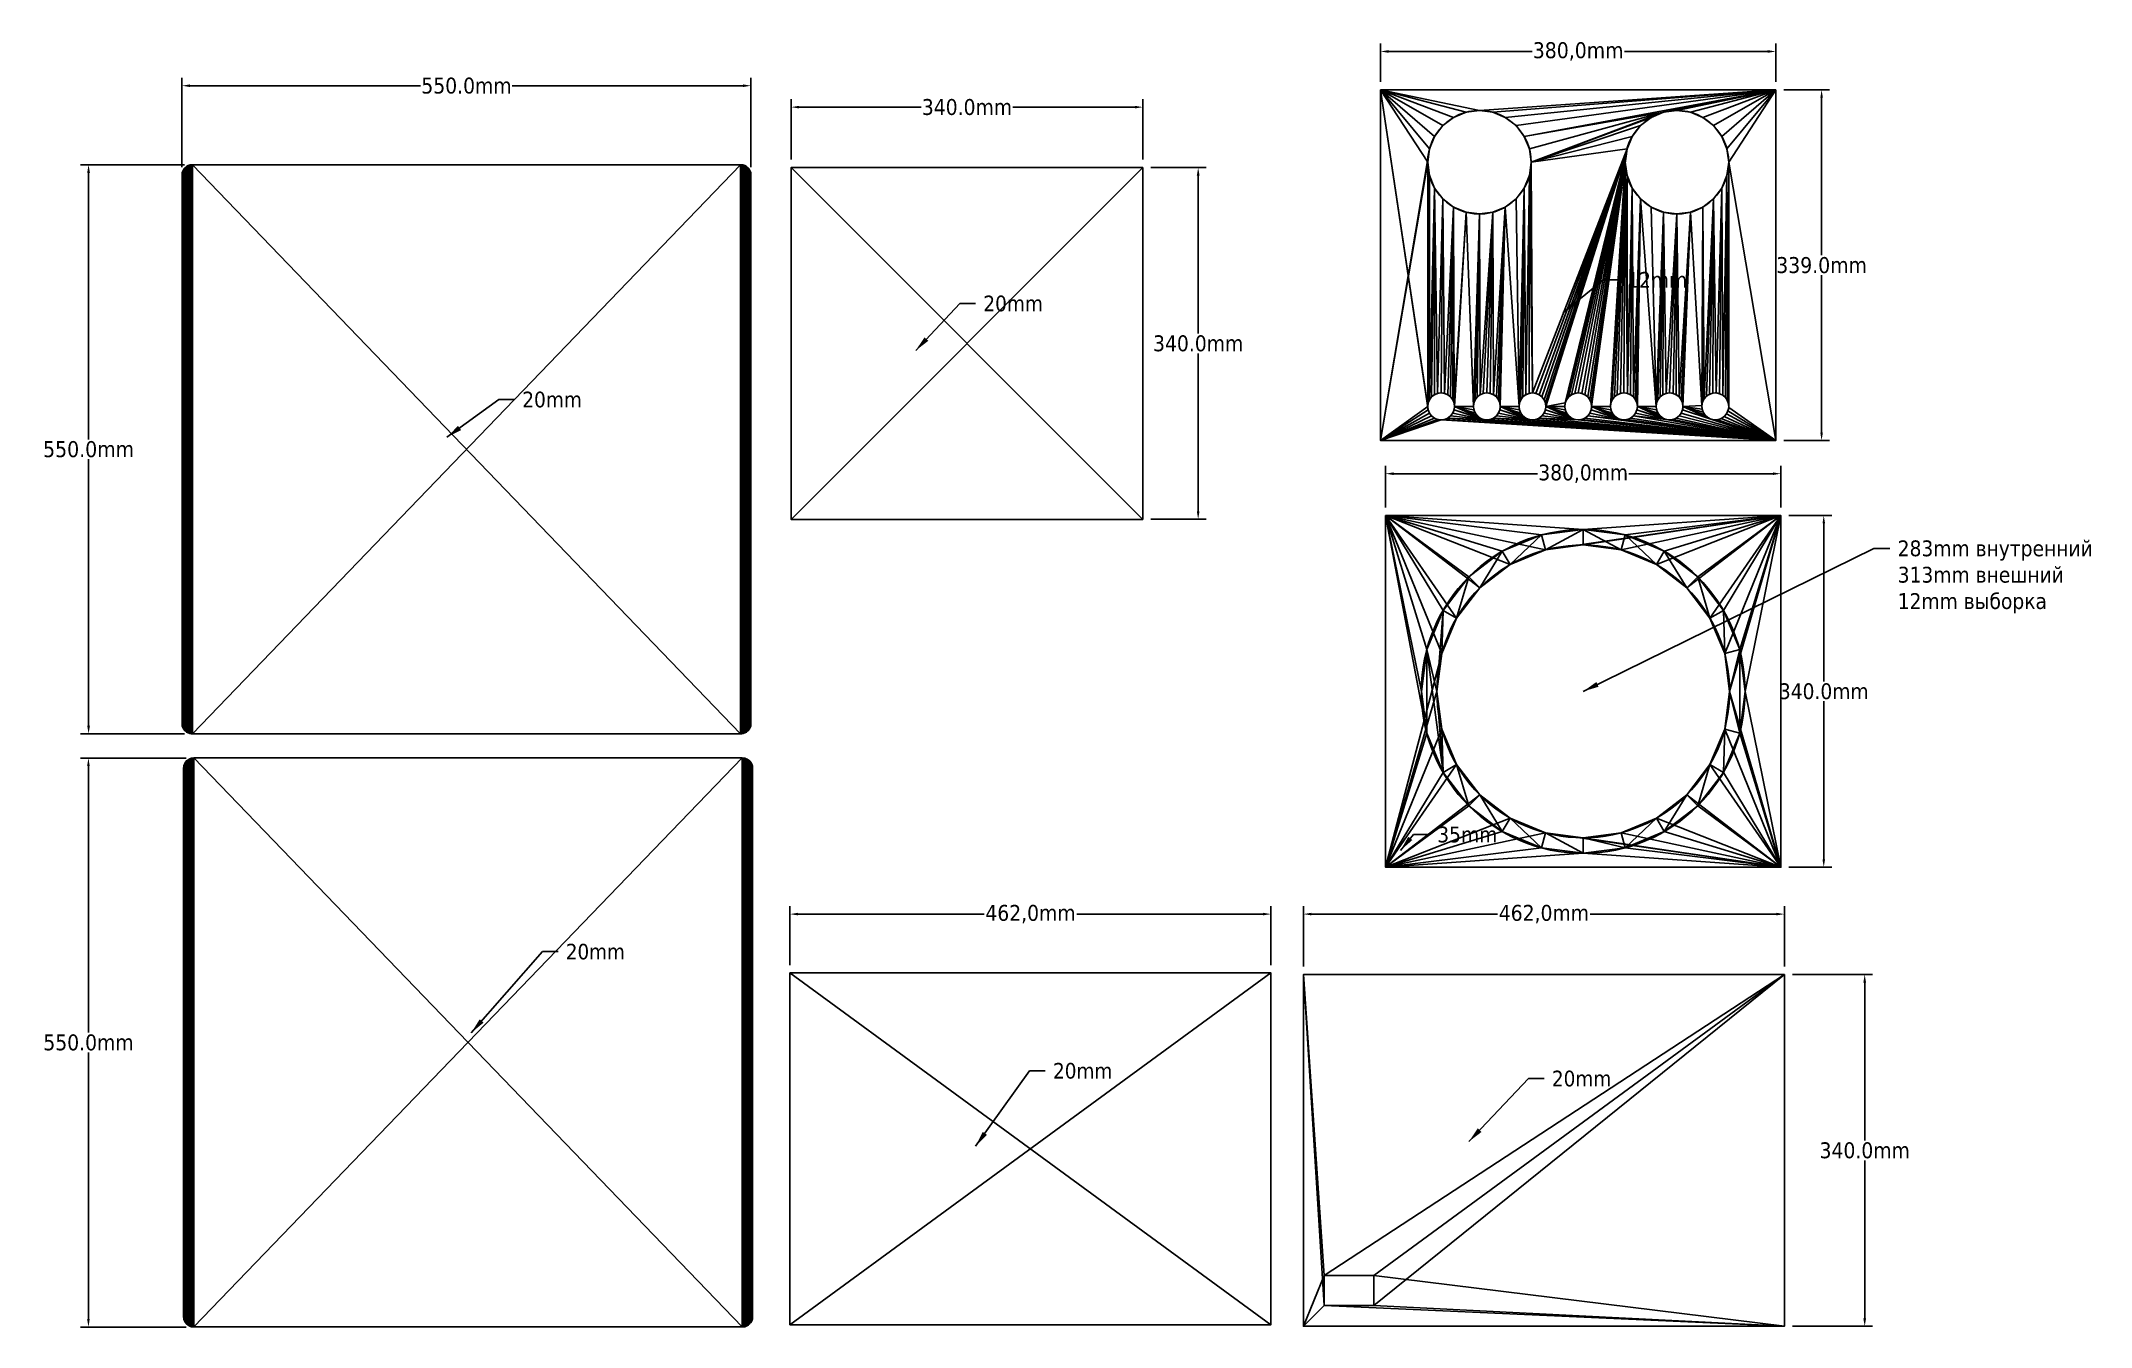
# Model space of a CAD drawing. Extents: x -115 to 1866, y 25 to 1268.
import ezdxf

# ---------------------------------------------------------------- set-up
doc = ezdxf.new("R2010")
doc.units = 0
doc.layers.get('0').update_dxf_attribs({"color": 13, "linetype": 'CONTINUOUS'})
doc.layers.get('DEFPOINTS').update_dxf_attribs({"linetype": 'CONTINUOUS'})
doc.styles.add('TAHOMA', font='Tahoma.ttf')
doc.dimstyles.new('DIMSTYLE1', dxfattribs={"dimtxt": 15.498803, "dimasz": 7.749402, "dimexe": 7.749402, "dimexo": 7.749402, "dimgap": 1.54988, "dimtad": 0, "dimtih": 1, "dimtoh": 1, "dimdec": 1, "dimzin": 0, "dimtxsty": 'TAHOMA', "dimcen": 0.09, "dimazin": 3, "dimtfac": 1, "dimtdec": 4, "dimtofl": 0, "dimtmove": 0, "dimatfit": 3, "dimtolj": 1, "dimtzin": 0})
doc.dimstyles.new('DIMSTYLE2', dxfattribs={"dimtxt": 15.374363, "dimasz": 7.687181, "dimexe": 7.687181, "dimexo": 7.687181, "dimgap": 1.537436, "dimtad": 0, "dimtih": 1, "dimtoh": 1, "dimdec": 1, "dimzin": 0, "dimtxsty": 'TAHOMA', "dimcen": 0.09, "dimazin": 3, "dimtfac": 1, "dimtdec": 4, "dimtofl": 0, "dimtmove": 0, "dimatfit": 3, "dimtolj": 1, "dimtzin": 0})
doc.dimstyles.new('DIMSTYLE3', dxfattribs={"dimtxt": 15.291403, "dimasz": 7.645701, "dimexe": 7.645701, "dimexo": 7.645701, "dimgap": 1.52914, "dimtad": 0, "dimtih": 1, "dimtoh": 1, "dimdec": 1, "dimzin": 0, "dimtxsty": 'TAHOMA', "dimcen": 0.09, "dimazin": 3, "dimtfac": 1, "dimtdec": 4, "dimtofl": 0, "dimtmove": 0, "dimatfit": 3, "dimtolj": 1, "dimtzin": 0})
doc.dimstyles.new('DIMSTYLE4', dxfattribs={"dimtxt": 15.445472, "dimasz": 7.722736, "dimexe": 7.722736, "dimexo": 7.722736, "dimgap": 1.544547, "dimtad": 0, "dimtih": 1, "dimtoh": 1, "dimdec": 1, "dimzin": 0, "dimtxsty": 'TAHOMA', "dimcen": 0.09, "dimazin": 3, "dimtfac": 1, "dimtdec": 4, "dimtofl": 0, "dimtmove": 0, "dimatfit": 3, "dimtolj": 1, "dimtzin": 0})
doc.dimstyles.get("Standard").update_dxf_attribs({"dimtxt": 0.18, "dimasz": 0.18, "dimexe": 0.18, "dimexo": 0.0625, "dimgap": 0.09, "dimtad": 0, "dimtih": 1, "dimtoh": 1, "dimdec": 4, "dimzin": 0, "dimtxsty": 'STANDARD', "dimcen": 0.09, "dimazin": 3, "dimtfac": 1, "dimtdec": 4, "dimtofl": 0, "dimtmove": 0, "dimatfit": 3, "dimtolj": 1, "dimtzin": 0})

msp = doc.modelspace()

# ---------------------------------------------------------------- texts
at = {"color": 49, "attachment_point": 1, "style": 'TAHOMA'}
for s, insert, char_height in [('12mm', (1417.99, 1045.01, 37.79), 15.275), ('20mm', (795.63, 1022.15, 57.02), 15.161), ('20mm', (349.95, 929.31, 56.2), 15.166), ('283mm внутренний\\P313mm внешний\\P12mm выборка', (1679.49, 785.51, 35), 15.2914), ('35mm', (1234.38, 508.94, 35), 15.291), ('20mm', (392.03, 395.63, 80.53), 15.022), ('20mm', (863, 280.46, 67.26), 15.1), ('20mm', (1345.2, 273, 60.81), 15.138)]:
    msp.add_mtext(s, dxfattribs=dict(at, insert=insert, char_height=char_height))

# ---------------------------------------------------------------- blocks, each defined once
blk = doc.blocks.new('__________10')
for p, q in [((0, 340), (0, 0)), ((382, 340), (0, 340)), ((382, 340, 35), (0, 340, 35)), ((0, 340, 35), (0, 0, 35)), ((0, 340), (0, 340, 35)), ((382, 0), (382, 340)), ((382, 0, 35), (382, 340, 35)), ((382, 340), (382, 340, 35)), ((150.5, 321.2, 35), (150.5, 321.2, 23)), ((191, 326.5, 35), (191, 326.5, 23)), ((231.5, 321.2, 35), (231.5, 321.2, 23)), ((112.7, 305.5, 35), (112.7, 305.5, 23)), ((154.4, 306.7, 23), (154.4, 306.7)), ((191, 311.5, 23), (191, 311.5)), ((227.6, 306.7, 23), (227.6, 306.7)), ((269.2, 305.5, 35), (269.2, 305.5, 23)), ((80.3, 280.7, 35), (80.3, 280.7, 23)), ((120.2, 292.5, 23), (120.2, 292.5)), ((261.7, 292.5, 23), (261.7, 292.5)), ((301.7, 280.7, 35), (301.7, 280.7, 23)), ((90.9, 270.1, 23), (90.9, 270.1)), ((291.1, 270.1, 23), (291.1, 270.1)), ((55.5, 248.2, 35), (55.5, 248.2, 23)), ((68.5, 240.7, 23), (68.5, 240.7)), ((313.5, 240.7, 23), (313.5, 240.7)), ((326.5, 248.2, 35), (326.5, 248.2, 23)), ((39.8, 210.5, 35), (39.8, 210.5, 23)), ((54.3, 206.6, 23), (54.3, 206.6)), ((327.7, 206.6, 23), (327.7, 206.6)), ((342.2, 210.5, 35), (342.2, 210.5, 23)), ((34.5, 170, 35), (34.5, 170, 23)), ((49.5, 170, 23), (49.5, 170)), ((332.5, 170, 23), (332.5, 170)), ((347.5, 170, 35), (347.5, 170, 23)), ((39.8, 129.5, 35), (39.8, 129.5, 23)), ((54.3, 133.4, 23), (54.3, 133.4)), ((327.7, 133.4, 23), (327.7, 133.4)), ((342.2, 129.5, 35), (342.2, 129.5, 23)), ((68.5, 99.2, 23), (68.5, 99.2)), ((313.5, 99.2, 23), (313.5, 99.2)), ((55.5, 91.7, 35), (55.5, 91.7, 23)), ((326.5, 91.7, 35), (326.5, 91.7, 23)), ((90.9, 69.9, 23), (90.9, 69.9)), ((291.1, 69.9, 23), (291.1, 69.9)), ((80.3, 59.3, 35), (80.3, 59.3, 23)), ((120.2, 47.5, 23), (120.2, 47.5)), ((261.7, 47.5, 23), (261.7, 47.5)), ((301.7, 59.3, 35), (301.7, 59.3, 23)), ((112.7, 34.5, 35), (112.7, 34.5, 23)), ((154.4, 33.3, 23), (154.4, 33.3)), ((191, 28.5, 23), (191, 28.5)), ((227.6, 33.3, 23), (227.6, 33.3)), ((269.2, 34.5, 35), (269.2, 34.5, 23)), ((0, 0), (382, 0)), ((0, 0), (0, 0, 35)), ((0, 0, 35), (382, 0, 35)), ((150.5, 18.8, 35), (150.5, 18.8, 23)), ((191, 13.5, 35), (191, 13.5, 23)), ((231.5, 18.8, 35), (231.5, 18.8, 23)), ((382, 0), (382, 0, 35))]:
    blk.add_line(p, q)
for centre, radius in [((191, 170, 35), 156.5), ((191, 170, 23), 156.5), ((191, 170), 141.5), ((191, 170, 23), 141.5)]:
    blk.add_circle(centre, radius)
at = {"color": 23}
mesh = blk.add_polyface(dxfattribs=at)
corners = [(0, 340), (54.3, 206.6), (0, 0), (68.5, 240.7), (90.9, 270.1), (120.2, 292.5), (154.4, 306.7), (382, 340), (49.5, 170), (191, 311.5), (227.6, 306.7), (261.7, 292.5), (291.1, 270.1), (313.5, 240.7), (327.7, 206.6), (332.5, 170), (154.4, 33.3), (382, 0), (120.2, 47.5), (90.9, 69.9), (68.5, 99.2), (54.3, 133.4), (191, 28.5), (227.6, 33.3), (261.7, 47.5), (291.1, 69.9), (313.5, 99.2), (327.7, 133.4)]
mesh.append_faces([[corners[k] for k in face] for face in [(0, 1, 2), (1, 0, 3), (3, 0, 4), (4, 0, 5), (5, 0, 6), (6, 7, 9), (9, 7, 10), (10, 7, 11), (11, 7, 12), (12, 7, 13), (13, 7, 14), (14, 7, 15), (2, 16, 17), (16, 2, 18), (18, 2, 19), (19, 2, 20), (20, 2, 21), (21, 2, 8), (17, 15, 7)]], dxfattribs={"vtx0": -1, "vtx1": -1, "color": 23})
mesh.append_faces([[corners[k] for k in face] for face in [(6, 0, 7), (2, 1, 8), (17, 16, 22), (17, 22, 23), (17, 23, 24), (17, 24, 25), (17, 25, 26), (17, 26, 27), (17, 27, 15)]], dxfattribs={"vtx0": -1, "vtx2": -1, "color": 23})
mesh = blk.add_polyface(dxfattribs=at)
corners = [(0, 0, 35), (39.8, 129.5, 35), (0, 340, 35), (55.5, 91.7, 35), (80.3, 59.3, 35), (112.7, 34.5, 35), (150.5, 18.8, 35), (191, 13.5, 35), (382, 0, 35), (34.5, 170, 35), (231.5, 18.8, 35), (269.2, 34.5, 35), (301.7, 59.3, 35), (326.5, 91.7, 35), (342.2, 129.5, 35), (347.5, 170, 35), (191, 326.5, 35), (382, 340, 35), (150.5, 321.2, 35), (112.7, 305.5, 35), (80.3, 280.7, 35), (55.5, 248.2, 35), (39.8, 210.5, 35), (231.5, 321.2, 35), (269.2, 305.5, 35), (301.7, 280.7, 35), (326.5, 248.2, 35), (342.2, 210.5, 35)]
mesh.append_faces([[corners[k] for k in face] for face in [(0, 1, 2), (1, 0, 3), (3, 0, 4), (4, 0, 5), (5, 0, 6), (6, 0, 7), (7, 8, 10), (10, 8, 11), (11, 8, 12), (12, 8, 13), (13, 8, 14), (14, 8, 15), (2, 16, 17), (16, 2, 18), (18, 2, 19), (19, 2, 20), (20, 2, 21), (21, 2, 22), (22, 2, 9), (17, 15, 8)]], dxfattribs={"vtx0": -1, "vtx1": -1, "color": 23})
mesh.append_faces([[corners[k] for k in face] for face in [(7, 0, 8), (2, 1, 9), (17, 16, 23), (17, 23, 24), (17, 24, 25), (17, 25, 26), (17, 26, 27), (17, 27, 15)]], dxfattribs={"vtx0": -1, "vtx2": -1, "color": 23})
at = {"color": 43}
mesh = blk.add_polyface(dxfattribs=at)
corners = [(0, 340, 35), (382, 340), (0, 340), (382, 340, 35)]
mesh.append_faces([[corners[k] for k in face] for face in [(0, 1, 2), (1, 0, 3)]], dxfattribs={"vtx0": -1, "color": 43})
mesh = blk.add_polyface(dxfattribs=at)
corners = [(0, 340, 35), (0, 0), (0, 0, 35), (0, 340)]
mesh.append_faces([[corners[k] for k in face] for face in [(0, 1, 2), (1, 0, 3)]], dxfattribs={"vtx0": -1, "color": 43})
mesh = blk.add_polyface(dxfattribs=at)
corners = [(382, 340), (382, 0, 35), (382, 0), (382, 340, 35)]
mesh.append_faces([[corners[k] for k in face] for face in [(0, 1, 2), (1, 0, 3)]], dxfattribs={"vtx0": -1, "color": 43})
at = {"color": 23}
mesh = blk.add_polyface(dxfattribs=at)
corners = [(39.8, 129.5, 23), (39.8, 210.5, 23), (34.5, 170, 23), (55.5, 91.7, 23), (49.5, 170, 23), (54.3, 133.4, 23), (68.5, 99.2, 23), (80.3, 59.3, 23), (90.9, 69.9, 23), (112.7, 34.5, 23), (120.2, 47.5, 23), (150.5, 18.8, 23), (154.4, 33.3, 23), (191, 13.5, 23), (191, 28.5, 23), (231.5, 18.8, 23), (227.6, 33.3, 23), (261.7, 47.5, 23), (269.2, 34.5, 23), (291.1, 69.9, 23), (301.7, 59.3, 23), (313.5, 99.2, 23), (326.5, 91.7, 23), (327.7, 133.4, 23), (342.2, 129.5, 23), (332.5, 170, 23), (55.5, 248.2, 23), (54.3, 206.6, 23), (68.5, 240.7, 23), (80.3, 280.7, 23), (90.9, 270.1, 23), (112.7, 305.5, 23), (120.2, 292.5, 23), (150.5, 321.2, 23), (154.4, 306.7, 23), (191, 326.5, 23), (191, 311.5, 23), (227.6, 306.7, 23), (231.5, 321.2, 23), (261.7, 292.5, 23), (269.2, 305.5, 23), (291.1, 270.1, 23), (301.7, 280.7, 23), (313.5, 240.7, 23), (326.5, 248.2, 23), (327.7, 206.6, 23), (342.2, 210.5, 23), (347.5, 170, 23)]
mesh.append_faces([[corners[k] for k in face] for face in [(0, 1, 2), (46, 24, 47)]], dxfattribs={"vtx0": -1, "color": 23})
mesh.append_faces([[corners[k] for k in face] for face in [(4, 3, 5), (5, 3, 6), (6, 7, 8), (8, 9, 10), (10, 11, 12), (12, 13, 14), (14, 15, 16), (16, 15, 17), (17, 18, 19), (19, 20, 21), (21, 22, 23), (23, 24, 25), (26, 28, 29), (29, 30, 31), (31, 32, 33), (33, 34, 35), (35, 37, 38), (38, 39, 40), (40, 41, 42), (42, 43, 44), (44, 45, 46)]], dxfattribs={"vtx0": -1, "vtx1": -1, "color": 23})
mesh.append_faces([[corners[k] for k in face] for face in [(1, 3, 4), (46, 25, 24)]], dxfattribs={"vtx0": -1, "vtx1": -1, "vtx2": -1, "color": 23})
mesh.append_faces([[corners[k] for k in face] for face in [(1, 0, 3), (6, 3, 7), (8, 7, 9), (10, 9, 11), (12, 11, 13), (14, 13, 15), (17, 15, 18), (19, 18, 20), (21, 20, 22), (23, 22, 24), (4, 26, 1), (26, 4, 27), (26, 27, 28), (29, 28, 30), (31, 30, 32), (33, 32, 34), (35, 34, 36), (35, 36, 37), (38, 37, 39), (40, 39, 41), (42, 41, 43), (44, 43, 45), (46, 45, 25)]], dxfattribs={"vtx0": -1, "vtx2": -1, "color": 23})
mesh = blk.add_polyface(dxfattribs=at)
corners = [(150.5, 321.2, 35), (112.7, 305.5, 23), (150.5, 321.2, 23), (112.7, 305.5, 35)]
mesh.append_faces([[corners[k] for k in face] for face in [(0, 1, 2), (1, 0, 3)]], dxfattribs={"vtx0": -1, "color": 23})
mesh = blk.add_polyface(dxfattribs=at)
corners = [(191, 326.5, 35), (150.5, 321.2, 23), (191, 326.5, 23), (150.5, 321.2, 35)]
mesh.append_faces([[corners[k] for k in face] for face in [(0, 1, 2), (1, 0, 3)]], dxfattribs={"vtx0": -1, "color": 23})
mesh = blk.add_polyface(dxfattribs=at)
corners = [(231.5, 321.2, 35), (191, 326.5, 23), (231.5, 321.2, 23), (191, 326.5, 35)]
mesh.append_faces([[corners[k] for k in face] for face in [(0, 1, 2), (1, 0, 3)]], dxfattribs={"vtx0": -1, "color": 23})
mesh = blk.add_polyface(dxfattribs=at)
corners = [(269.2, 305.5, 35), (231.5, 321.2, 23), (269.2, 305.5, 23), (231.5, 321.2, 35)]
mesh.append_faces([[corners[k] for k in face] for face in [(0, 1, 2), (1, 0, 3)]], dxfattribs={"vtx0": -1, "color": 23})
mesh = blk.add_polyface(dxfattribs=at)
corners = [(112.7, 305.5, 35), (80.3, 280.7, 23), (112.7, 305.5, 23), (80.3, 280.7, 35)]
mesh.append_faces([[corners[k] for k in face] for face in [(0, 1, 2), (1, 0, 3)]], dxfattribs={"vtx0": -1, "color": 23})
at = {"color": 43}
mesh = blk.add_polyface(dxfattribs=at)
corners = [(154.4, 306.7, 23), (120.2, 292.5), (154.4, 306.7), (120.2, 292.5, 23)]
mesh.append_faces([[corners[k] for k in face] for face in [(0, 1, 2), (1, 0, 3)]], dxfattribs={"vtx0": -1, "color": 43})
mesh = blk.add_polyface(dxfattribs=at)
corners = [(191, 311.5, 23), (154.4, 306.7), (191, 311.5), (154.4, 306.7, 23)]
mesh.append_faces([[corners[k] for k in face] for face in [(0, 1, 2), (1, 0, 3)]], dxfattribs={"vtx0": -1, "color": 43})
mesh = blk.add_polyface(dxfattribs=at)
corners = [(227.6, 306.7, 23), (191, 311.5), (227.6, 306.7), (191, 311.5, 23)]
mesh.append_faces([[corners[k] for k in face] for face in [(0, 1, 2), (1, 0, 3)]], dxfattribs={"vtx0": -1, "color": 43})
mesh = blk.add_polyface(dxfattribs=at)
corners = [(261.7, 292.5, 23), (227.6, 306.7), (261.7, 292.5), (227.6, 306.7, 23)]
mesh.append_faces([[corners[k] for k in face] for face in [(0, 1, 2), (1, 0, 3)]], dxfattribs={"vtx0": -1, "color": 43})
at = {"color": 23}
mesh = blk.add_polyface(dxfattribs=at)
corners = [(301.7, 280.7, 35), (269.2, 305.5, 23), (301.7, 280.7, 23), (269.2, 305.5, 35)]
mesh.append_faces([[corners[k] for k in face] for face in [(0, 1, 2), (1, 0, 3)]], dxfattribs={"vtx0": -1, "color": 23})
mesh = blk.add_polyface(dxfattribs=at)
corners = [(80.3, 280.7, 23), (55.5, 248.2, 35), (55.5, 248.2, 23), (80.3, 280.7, 35)]
mesh.append_faces([[corners[k] for k in face] for face in [(0, 1, 2), (1, 0, 3)]], dxfattribs={"vtx0": -1, "color": 23})
at = {"color": 43}
mesh = blk.add_polyface(dxfattribs=at)
corners = [(120.2, 292.5, 23), (90.9, 270.1), (120.2, 292.5), (90.9, 270.1, 23)]
mesh.append_faces([[corners[k] for k in face] for face in [(0, 1, 2), (1, 0, 3)]], dxfattribs={"vtx0": -1, "color": 43})
mesh = blk.add_polyface(dxfattribs=at)
corners = [(291.1, 270.1, 23), (261.7, 292.5), (291.1, 270.1), (261.7, 292.5, 23)]
mesh.append_faces([[corners[k] for k in face] for face in [(0, 1, 2), (1, 0, 3)]], dxfattribs={"vtx0": -1, "color": 43})
at = {"color": 23}
mesh = blk.add_polyface(dxfattribs=at)
corners = [(301.7, 280.7, 35), (326.5, 248.2, 23), (326.5, 248.2, 35), (301.7, 280.7, 23)]
mesh.append_faces([[corners[k] for k in face] for face in [(0, 1, 2), (1, 0, 3)]], dxfattribs={"vtx0": -1, "color": 23})
at = {"color": 43}
mesh = blk.add_polyface(dxfattribs=at)
corners = [(90.9, 270.1), (68.5, 240.7, 23), (68.5, 240.7), (90.9, 270.1, 23)]
mesh.append_faces([[corners[k] for k in face] for face in [(0, 1, 2), (1, 0, 3)]], dxfattribs={"vtx0": -1, "color": 43})
mesh = blk.add_polyface(dxfattribs=at)
corners = [(291.1, 270.1, 23), (313.5, 240.7), (313.5, 240.7, 23), (291.1, 270.1)]
mesh.append_faces([[corners[k] for k in face] for face in [(0, 1, 2), (1, 0, 3)]], dxfattribs={"vtx0": -1, "color": 43})
at = {"color": 23}
mesh = blk.add_polyface(dxfattribs=at)
corners = [(55.5, 248.2, 23), (39.8, 210.5, 35), (39.8, 210.5, 23), (55.5, 248.2, 35)]
mesh.append_faces([[corners[k] for k in face] for face in [(0, 1, 2), (1, 0, 3)]], dxfattribs={"vtx0": -1, "color": 23})
at = {"color": 43}
mesh = blk.add_polyface(dxfattribs=at)
corners = [(68.5, 240.7), (54.3, 206.6, 23), (54.3, 206.6), (68.5, 240.7, 23)]
mesh.append_faces([[corners[k] for k in face] for face in [(0, 1, 2), (1, 0, 3)]], dxfattribs={"vtx0": -1, "color": 43})
mesh = blk.add_polyface(dxfattribs=at)
corners = [(313.5, 240.7, 23), (327.7, 206.6), (327.7, 206.6, 23), (313.5, 240.7)]
mesh.append_faces([[corners[k] for k in face] for face in [(0, 1, 2), (1, 0, 3)]], dxfattribs={"vtx0": -1, "color": 43})
at = {"color": 23}
mesh = blk.add_polyface(dxfattribs=at)
corners = [(326.5, 248.2, 35), (342.2, 210.5, 23), (342.2, 210.5, 35), (326.5, 248.2, 23)]
mesh.append_faces([[corners[k] for k in face] for face in [(0, 1, 2), (1, 0, 3)]], dxfattribs={"vtx0": -1, "color": 23})
mesh = blk.add_polyface(dxfattribs=at)
corners = [(39.8, 210.5, 23), (34.5, 170, 35), (34.5, 170, 23), (39.8, 210.5, 35)]
mesh.append_faces([[corners[k] for k in face] for face in [(0, 1, 2), (1, 0, 3)]], dxfattribs={"vtx0": -1, "color": 23})
at = {"color": 43}
mesh = blk.add_polyface(dxfattribs=at)
corners = [(54.3, 206.6), (49.5, 170, 23), (49.5, 170), (54.3, 206.6, 23)]
mesh.append_faces([[corners[k] for k in face] for face in [(0, 1, 2), (1, 0, 3)]], dxfattribs={"vtx0": -1, "color": 43})
mesh = blk.add_polyface(dxfattribs=at)
corners = [(327.7, 206.6, 23), (332.5, 170), (332.5, 170, 23), (327.7, 206.6)]
mesh.append_faces([[corners[k] for k in face] for face in [(0, 1, 2), (1, 0, 3)]], dxfattribs={"vtx0": -1, "color": 43})
at = {"color": 23}
mesh = blk.add_polyface(dxfattribs=at)
corners = [(342.2, 210.5, 35), (347.5, 170, 23), (347.5, 170, 35), (342.2, 210.5, 23)]
mesh.append_faces([[corners[k] for k in face] for face in [(0, 1, 2), (1, 0, 3)]], dxfattribs={"vtx0": -1, "color": 23})
mesh = blk.add_polyface(dxfattribs=at)
corners = [(34.5, 170, 23), (39.8, 129.5, 35), (39.8, 129.5, 23), (34.5, 170, 35)]
mesh.append_faces([[corners[k] for k in face] for face in [(0, 1, 2), (1, 0, 3)]], dxfattribs={"vtx0": -1, "color": 23})
at = {"color": 43}
mesh = blk.add_polyface(dxfattribs=at)
corners = [(49.5, 170), (54.3, 133.4, 23), (54.3, 133.4), (49.5, 170, 23)]
mesh.append_faces([[corners[k] for k in face] for face in [(0, 1, 2), (1, 0, 3)]], dxfattribs={"vtx0": -1, "color": 43})
mesh = blk.add_polyface(dxfattribs=at)
corners = [(332.5, 170, 23), (327.7, 133.4), (327.7, 133.4, 23), (332.5, 170)]
mesh.append_faces([[corners[k] for k in face] for face in [(0, 1, 2), (1, 0, 3)]], dxfattribs={"vtx0": -1, "color": 43})
at = {"color": 23}
mesh = blk.add_polyface(dxfattribs=at)
corners = [(347.5, 170, 35), (342.2, 129.5, 23), (342.2, 129.5, 35), (347.5, 170, 23)]
mesh.append_faces([[corners[k] for k in face] for face in [(0, 1, 2), (1, 0, 3)]], dxfattribs={"vtx0": -1, "color": 23})
mesh = blk.add_polyface(dxfattribs=at)
corners = [(39.8, 129.5, 23), (55.5, 91.7, 35), (55.5, 91.7, 23), (39.8, 129.5, 35)]
mesh.append_faces([[corners[k] for k in face] for face in [(0, 1, 2), (1, 0, 3)]], dxfattribs={"vtx0": -1, "color": 23})
at = {"color": 43}
mesh = blk.add_polyface(dxfattribs=at)
corners = [(54.3, 133.4), (68.5, 99.2, 23), (68.5, 99.2), (54.3, 133.4, 23)]
mesh.append_faces([[corners[k] for k in face] for face in [(0, 1, 2), (1, 0, 3)]], dxfattribs={"vtx0": -1, "color": 43})
mesh = blk.add_polyface(dxfattribs=at)
corners = [(327.7, 133.4, 23), (313.5, 99.2), (313.5, 99.2, 23), (327.7, 133.4)]
mesh.append_faces([[corners[k] for k in face] for face in [(0, 1, 2), (1, 0, 3)]], dxfattribs={"vtx0": -1, "color": 43})
at = {"color": 23}
mesh = blk.add_polyface(dxfattribs=at)
corners = [(342.2, 129.5, 35), (326.5, 91.7, 23), (326.5, 91.7, 35), (342.2, 129.5, 23)]
mesh.append_faces([[corners[k] for k in face] for face in [(0, 1, 2), (1, 0, 3)]], dxfattribs={"vtx0": -1, "color": 23})
at = {"color": 43}
mesh = blk.add_polyface(dxfattribs=at)
corners = [(68.5, 99.2), (90.9, 69.9, 23), (90.9, 69.9), (68.5, 99.2, 23)]
mesh.append_faces([[corners[k] for k in face] for face in [(0, 1, 2), (1, 0, 3)]], dxfattribs={"vtx0": -1, "color": 43})
mesh = blk.add_polyface(dxfattribs=at)
corners = [(313.5, 99.2, 23), (291.1, 69.9), (291.1, 69.9, 23), (313.5, 99.2)]
mesh.append_faces([[corners[k] for k in face] for face in [(0, 1, 2), (1, 0, 3)]], dxfattribs={"vtx0": -1, "color": 43})
at = {"color": 23}
mesh = blk.add_polyface(dxfattribs=at)
corners = [(55.5, 91.7, 23), (80.3, 59.3, 35), (80.3, 59.3, 23), (55.5, 91.7, 35)]
mesh.append_faces([[corners[k] for k in face] for face in [(0, 1, 2), (1, 0, 3)]], dxfattribs={"vtx0": -1, "color": 23})
mesh = blk.add_polyface(dxfattribs=at)
corners = [(326.5, 91.7, 35), (301.7, 59.3, 23), (301.7, 59.3, 35), (326.5, 91.7, 23)]
mesh.append_faces([[corners[k] for k in face] for face in [(0, 1, 2), (1, 0, 3)]], dxfattribs={"vtx0": -1, "color": 23})
at = {"color": 43}
mesh = blk.add_polyface(dxfattribs=at)
corners = [(90.9, 69.9, 23), (120.2, 47.5), (90.9, 69.9), (120.2, 47.5, 23)]
mesh.append_faces([[corners[k] for k in face] for face in [(0, 1, 2), (1, 0, 3)]], dxfattribs={"vtx0": -1, "color": 43})
mesh = blk.add_polyface(dxfattribs=at)
corners = [(261.7, 47.5, 23), (291.1, 69.9), (261.7, 47.5), (291.1, 69.9, 23)]
mesh.append_faces([[corners[k] for k in face] for face in [(0, 1, 2), (1, 0, 3)]], dxfattribs={"vtx0": -1, "color": 43})
at = {"color": 23}
mesh = blk.add_polyface(dxfattribs=at)
corners = [(80.3, 59.3, 35), (112.7, 34.5, 23), (80.3, 59.3, 23), (112.7, 34.5, 35)]
mesh.append_faces([[corners[k] for k in face] for face in [(0, 1, 2), (1, 0, 3)]], dxfattribs={"vtx0": -1, "color": 23})
at = {"color": 43}
mesh = blk.add_polyface(dxfattribs=at)
corners = [(120.2, 47.5, 23), (154.4, 33.3), (120.2, 47.5), (154.4, 33.3, 23)]
mesh.append_faces([[corners[k] for k in face] for face in [(0, 1, 2), (1, 0, 3)]], dxfattribs={"vtx0": -1, "color": 43})
mesh = blk.add_polyface(dxfattribs=at)
corners = [(227.6, 33.3, 23), (261.7, 47.5), (227.6, 33.3), (261.7, 47.5, 23)]
mesh.append_faces([[corners[k] for k in face] for face in [(0, 1, 2), (1, 0, 3)]], dxfattribs={"vtx0": -1, "color": 43})
at = {"color": 23}
mesh = blk.add_polyface(dxfattribs=at)
corners = [(269.2, 34.5, 35), (301.7, 59.3, 23), (269.2, 34.5, 23), (301.7, 59.3, 35)]
mesh.append_faces([[corners[k] for k in face] for face in [(0, 1, 2), (1, 0, 3)]], dxfattribs={"vtx0": -1, "color": 23})
mesh = blk.add_polyface(dxfattribs=at)
corners = [(112.7, 34.5, 35), (150.5, 18.8, 23), (112.7, 34.5, 23), (150.5, 18.8, 35)]
mesh.append_faces([[corners[k] for k in face] for face in [(0, 1, 2), (1, 0, 3)]], dxfattribs={"vtx0": -1, "color": 23})
at = {"color": 43}
mesh = blk.add_polyface(dxfattribs=at)
corners = [(154.4, 33.3, 23), (191, 28.5), (154.4, 33.3), (191, 28.5, 23)]
mesh.append_faces([[corners[k] for k in face] for face in [(0, 1, 2), (1, 0, 3)]], dxfattribs={"vtx0": -1, "color": 43})
mesh = blk.add_polyface(dxfattribs=at)
corners = [(191, 28.5, 23), (227.6, 33.3), (191, 28.5), (227.6, 33.3, 23)]
mesh.append_faces([[corners[k] for k in face] for face in [(0, 1, 2), (1, 0, 3)]], dxfattribs={"vtx0": -1, "color": 43})
at = {"color": 23}
mesh = blk.add_polyface(dxfattribs=at)
corners = [(231.5, 18.8, 35), (269.2, 34.5, 23), (231.5, 18.8, 23), (269.2, 34.5, 35)]
mesh.append_faces([[corners[k] for k in face] for face in [(0, 1, 2), (1, 0, 3)]], dxfattribs={"vtx0": -1, "color": 23})
at = {"color": 43}
mesh = blk.add_polyface(dxfattribs=at)
corners = [(382, 0, 35), (0, 0), (382, 0), (0, 0, 35)]
mesh.append_faces([[corners[k] for k in face] for face in [(0, 1, 2), (1, 0, 3)]], dxfattribs={"vtx0": -1, "color": 43})
at = {"color": 23}
mesh = blk.add_polyface(dxfattribs=at)
corners = [(150.5, 18.8, 35), (191, 13.5, 23), (150.5, 18.8, 23), (191, 13.5, 35)]
mesh.append_faces([[corners[k] for k in face] for face in [(0, 1, 2), (1, 0, 3)]], dxfattribs={"vtx0": -1, "color": 23})
mesh = blk.add_polyface(dxfattribs=at)
corners = [(191, 13.5, 35), (231.5, 18.8, 23), (191, 13.5, 23), (231.5, 18.8, 35)]
mesh.append_faces([[corners[k] for k in face] for face in [(0, 1, 2), (1, 0, 3)]], dxfattribs={"vtx0": -1, "color": 23})
blk = doc.blocks.new('__________2')
blk.add_blockref('__________10', (0, 0))
blk = doc.blocks.new('__________3')
for p, q in [((0, 340), (0, 0)), ((0, 340, 21), (0, 0, 21)), ((0, 340), (0, 340, 21)), ((340, 340), (0, 340)), ((340, 340, 21), (0, 340, 21)), ((340, 340), (340, 340, 21)), ((340, 0), (340, 340)), ((340, 0, 21), (340, 340, 21)), ((0, 0), (0, 0, 21)), ((0, 0, 21), (340, 0, 21)), ((0, 0), (340, 0)), ((340, 0), (340, 0, 21))]:
    blk.add_line(p, q)
at = {"color": 43}
mesh = blk.add_polyface(dxfattribs=at)
corners = [(0, 340, 21), (0, 0), (0, 0, 21), (0, 340)]
mesh.append_faces([[corners[k] for k in face] for face in [(0, 1, 2), (1, 0, 3)]], dxfattribs={"vtx0": -1, "color": 43})
mesh = blk.add_polyface(dxfattribs=at)
corners = [(0, 340, 21), (340, 340), (0, 340), (340, 340, 21)]
mesh.append_faces([[corners[k] for k in face] for face in [(0, 1, 2), (1, 0, 3)]], dxfattribs={"vtx0": -1, "color": 43})
at = {"color": 23}
mesh = blk.add_polyface(dxfattribs=at)
corners = [(340, 0, 21), (0, 340, 21), (0, 0, 21), (340, 340, 21)]
mesh.append_faces([[corners[k] for k in face] for face in [(0, 1, 2), (1, 0, 3)]], dxfattribs={"vtx0": -1, "color": 23})
mesh = blk.add_polyface(dxfattribs=at)
corners = [(340, 340), (0, 0), (0, 340), (340, 0)]
mesh.append_faces([[corners[k] for k in face] for face in [(0, 1, 2), (1, 0, 3)]], dxfattribs={"vtx0": -1, "color": 23})
at = {"color": 43}
mesh = blk.add_polyface(dxfattribs=at)
corners = [(340, 340), (340, 0, 21), (340, 0), (340, 340, 21)]
mesh.append_faces([[corners[k] for k in face] for face in [(0, 1, 2), (1, 0, 3)]], dxfattribs={"vtx0": -1, "color": 43})
mesh = blk.add_polyface(dxfattribs=at)
corners = [(340, 0, 21), (0, 0), (340, 0), (0, 0, 21)]
mesh.append_faces([[corners[k] for k in face] for face in [(0, 1, 2), (1, 0, 3)]], dxfattribs={"vtx0": -1, "color": 43})
blk = doc.blocks.new('__________9')
for p, q in [((465, 340), (0, 340)), ((0, 340), (0, 0)), ((0, 340), (0, 340, 21)), ((465, 340, 21), (0, 340, 21)), ((0, 340, 21), (0, 0, 21)), ((465, 0), (465, 340)), ((465, 340), (465, 340, 21)), ((465, 0, 21), (465, 340, 21)), ((0, 0), (465, 0)), ((0, 0), (0, 0, 21)), ((465, 0), (465, 0, 21)), ((0, 0, 21), (465, 0, 21))]:
    blk.add_line(p, q)
at = {"color": 23}
mesh = blk.add_polyface(dxfattribs=at)
corners = [(465, 340), (0, 0), (0, 340), (465, 0)]
mesh.append_faces([[corners[k] for k in face] for face in [(0, 1, 2), (1, 0, 3)]], dxfattribs={"vtx0": -1, "color": 23})
at = {"color": 43}
mesh = blk.add_polyface(dxfattribs=at)
corners = [(0, 340, 21), (465, 340), (0, 340), (465, 340, 21)]
mesh.append_faces([[corners[k] for k in face] for face in [(0, 1, 2), (1, 0, 3)]], dxfattribs={"vtx0": -1, "color": 43})
at = {"color": 23}
mesh = blk.add_polyface(dxfattribs=at)
corners = [(465, 0, 21), (0, 340, 21), (0, 0, 21), (465, 340, 21)]
mesh.append_faces([[corners[k] for k in face] for face in [(0, 1, 2), (1, 0, 3)]], dxfattribs={"vtx0": -1, "color": 23})
at = {"color": 43}
mesh = blk.add_polyface(dxfattribs=at)
corners = [(0, 340, 21), (0, 0), (0, 0, 21), (0, 340)]
mesh.append_faces([[corners[k] for k in face] for face in [(0, 1, 2), (1, 0, 3)]], dxfattribs={"vtx0": -1, "color": 43})
mesh = blk.add_polyface(dxfattribs=at)
corners = [(465, 0), (465, 340, 21), (465, 0, 21), (465, 340)]
mesh.append_faces([[corners[k] for k in face] for face in [(0, 1, 2), (1, 0, 3)]], dxfattribs={"vtx0": -1, "color": 43})
mesh = blk.add_polyface(dxfattribs=at)
corners = [(465, 0, 21), (0, 0), (465, 0), (0, 0, 21)]
mesh.append_faces([[corners[k] for k in face] for face in [(0, 1, 2), (1, 0, 3)]], dxfattribs={"vtx0": -1, "color": 43})
blk = doc.blocks.new('__________5')
blk.add_blockref('__________9', (0, 0))
blk = doc.blocks.new('__________7')
for p, q in [((0, 540, 21), (0, 540)), ((0, 540), (0, 10)), ((0, 540, 21), (0, 10, 21)), ((0.1, 541.3, 21), (0.1, 541.3)), ((0.3, 542.6, 21), (0.3, 542.6)), ((0.8, 543.8, 21), (0.8, 543.8)), ((1.3, 545, 21), (1.3, 545)), ((2.1, 546.1, 21), (2.1, 546.1)), ((2.9, 547.1, 21), (2.9, 547.1)), ((3.9, 547.9, 21), (3.9, 547.9)), ((5, 548.7, 21), (5, 548.7)), ((6.2, 549.2, 21), (6.2, 549.2)), ((7.4, 549.7, 21), (7.4, 549.7)), ((8.7, 549.9, 21), (8.7, 549.9)), ((540, 550), (10, 550)), ((10, 550, 21), (10, 550)), ((540, 550, 21), (10, 550, 21)), ((540, 550, 21), (540, 550)), ((541.3, 549.9, 21), (541.3, 549.9)), ((542.6, 549.7, 21), (542.6, 549.7)), ((543.8, 549.2, 21), (543.8, 549.2)), ((545, 548.7, 21), (545, 548.7)), ((546.1, 547.9, 21), (546.1, 547.9)), ((547.1, 547.1, 21), (547.1, 547.1)), ((547.9, 546.1, 21), (547.9, 546.1)), ((548.7, 545, 21), (548.7, 545)), ((549.2, 543.8, 21), (549.2, 543.8)), ((549.7, 542.6, 21), (549.7, 542.6)), ((549.9, 541.3, 21), (549.9, 541.3)), ((550, 10), (550, 540)), ((550, 540, 21), (550, 540)), ((550, 10, 21), (550, 540, 21)), ((0, 10, 21), (0, 10)), ((0.1, 8.7, 21), (0.1, 8.7)), ((0.3, 7.4, 21), (0.3, 7.4)), ((0.8, 6.2, 21), (0.8, 6.2)), ((1.3, 5, 21), (1.3, 5)), ((2.1, 3.9, 21), (2.1, 3.9)), ((2.9, 2.9, 21), (2.9, 2.9)), ((3.9, 2.1, 21), (3.9, 2.1)), ((5, 1.3, 21), (5, 1.3)), ((6.2, 0.8, 21), (6.2, 0.8)), ((7.4, 0.3, 21), (7.4, 0.3)), ((8.7, 0.1, 21), (8.7, 0.1)), ((10, 0), (540, 0)), ((10, 0, 21), (540, 0, 21)), ((10, 0, 21), (10, 0)), ((540, 0, 21), (540, 0)), ((541.3, 0.1, 21), (541.3, 0.1)), ((542.6, 0.3, 21), (542.6, 0.3)), ((543.8, 0.8, 21), (543.8, 0.8)), ((545, 1.3, 21), (545, 1.3)), ((546.1, 2.1, 21), (546.1, 2.1)), ((547.1, 2.9, 21), (547.1, 2.9)), ((547.9, 3.9, 21), (547.9, 3.9)), ((548.7, 5, 21), (548.7, 5)), ((549.2, 6.2, 21), (549.2, 6.2)), ((549.7, 7.4, 21), (549.7, 7.4)), ((549.9, 8.7, 21), (549.9, 8.7)), ((550, 10, 21), (550, 10))]:
    blk.add_line(p, q)
for centre, start, end in [((10, 540, 21), 90, 180), ((10, 540), 90, 180), ((10, 10), 180, 270), ((10, 10, 21), 180, 270), ((540, 10), 270, 360), ((540, 10, 21), 270, 360)]:
    blk.add_arc(centre, 10, start, end)
at = {"extrusion": (0, 0, -1)}
for centre in [(-540, 540), (-540, 540, -21)]:
    blk.add_arc(centre, 10, 90, 180, dxfattribs=at)
at = {"color": 23}
mesh = blk.add_polyface(dxfattribs=at)
corners = [(0.1, 541.3), (0, 10), (0, 540), (0.1, 8.7), (0.3, 542.6), (0.3, 7.4), (0.8, 543.8), (0.8, 6.2), (1.3, 545), (1.3, 5), (2.1, 546.1), (2.1, 3.9), (2.9, 547.1), (2.9, 2.9), (3.9, 547.9), (3.9, 2.1), (5, 548.7), (5, 1.3), (6.2, 0.8), (6.2, 549.2), (7.4, 549.7), (7.4, 0.3), (8.7, 549.9), (8.7, 0.1), (10, 550), (10, 0), (540, 550), (540, 0), (541.3, 549.9), (541.3, 0.1), (542.6, 549.7), (542.6, 0.3), (543.8, 549.2), (543.8, 0.8), (545, 548.7), (545, 1.3), (546.1, 547.9), (546.1, 2.1), (547.1, 547.1), (547.1, 2.9), (547.9, 546.1), (547.9, 3.9), (548.7, 545), (548.7, 5), (549.2, 543.8), (549.2, 6.2), (549.7, 542.6), (549.7, 7.4), (549.9, 541.3), (549.9, 8.7), (550, 540), (550, 10)]
mesh.append_faces([[corners[k] for k in face] for face in [(0, 1, 2), (49, 50, 51)]], dxfattribs={"vtx0": -1, "color": 23})
mesh.append_faces([[corners[k] for k in face] for face in [(1, 0, 3), (3, 4, 5), (5, 6, 7), (7, 8, 9), (9, 10, 11), (11, 12, 13), (13, 14, 15), (15, 16, 17), (17, 16, 18), (18, 20, 21), (21, 22, 23), (23, 24, 25), (25, 26, 27), (27, 28, 29), (29, 30, 31), (31, 32, 33), (33, 34, 35), (35, 36, 37), (37, 38, 39), (39, 40, 41), (41, 42, 43), (43, 44, 45), (45, 46, 47), (47, 48, 49)]], dxfattribs={"vtx0": -1, "vtx1": -1, "color": 23})
mesh.append_faces([[corners[k] for k in face] for face in [(3, 0, 4), (5, 4, 6), (7, 6, 8), (9, 8, 10), (11, 10, 12), (13, 12, 14), (15, 14, 16), (18, 16, 19), (18, 19, 20), (21, 20, 22), (23, 22, 24), (25, 24, 26), (27, 26, 28), (29, 28, 30), (31, 30, 32), (33, 32, 34), (35, 34, 36), (37, 36, 38), (39, 38, 40), (41, 40, 42), (43, 42, 44), (45, 44, 46), (47, 46, 48), (49, 48, 50)]], dxfattribs={"vtx0": -1, "vtx2": -1, "color": 23})
mesh = blk.add_polyface(dxfattribs=at)
corners = [(0.1, 8.7, 21), (0, 540, 21), (0, 10, 21), (0.1, 541.3, 21), (0.3, 7.4, 21), (0.3, 542.6, 21), (0.8, 6.2, 21), (0.8, 543.8, 21), (1.3, 5, 21), (1.3, 545, 21), (2.1, 3.9, 21), (2.1, 546.1, 21), (2.9, 2.9, 21), (2.9, 547.1, 21), (3.9, 2.1, 21), (3.9, 547.9, 21), (5, 1.3, 21), (5, 548.7, 21), (6.2, 0.8, 21), (6.2, 549.2, 21), (7.4, 0.3, 21), (7.4, 549.7, 21), (8.7, 0.1, 21), (8.7, 549.9, 21), (10, 0, 21), (10, 550, 21), (540, 0, 21), (540, 550, 21), (541.3, 0.1, 21), (541.3, 549.9, 21), (542.6, 0.3, 21), (542.6, 549.7, 21), (543.8, 0.8, 21), (543.8, 549.2, 21), (545, 1.3, 21), (545, 548.7, 21), (546.1, 2.1, 21), (546.1, 547.9, 21), (547.1, 2.9, 21), (547.1, 547.1, 21), (547.9, 3.9, 21), (547.9, 546.1, 21), (548.7, 5, 21), (548.7, 545, 21), (549.2, 6.2, 21), (549.2, 543.8, 21), (549.7, 7.4, 21), (549.7, 542.6, 21), (549.9, 8.7, 21), (549.9, 541.3, 21), (550, 10, 21), (550, 540, 21)]
mesh.append_faces([[corners[k] for k in face] for face in [(0, 1, 2), (49, 50, 51)]], dxfattribs={"vtx0": -1, "color": 23})
mesh.append_faces([[corners[k] for k in face] for face in [(1, 0, 3), (3, 4, 5), (5, 6, 7), (7, 8, 9), (9, 10, 11), (11, 12, 13), (13, 14, 15), (15, 16, 17), (17, 18, 19), (19, 20, 21), (21, 22, 23), (23, 24, 25), (25, 26, 27), (27, 28, 29), (29, 30, 31), (31, 32, 33), (33, 34, 35), (35, 36, 37), (37, 38, 39), (39, 40, 41), (41, 42, 43), (43, 44, 45), (45, 46, 47), (47, 48, 49)]], dxfattribs={"vtx0": -1, "vtx1": -1, "color": 23})
mesh.append_faces([[corners[k] for k in face] for face in [(3, 0, 4), (5, 4, 6), (7, 6, 8), (9, 8, 10), (11, 10, 12), (13, 12, 14), (15, 14, 16), (17, 16, 18), (19, 18, 20), (21, 20, 22), (23, 22, 24), (25, 24, 26), (27, 26, 28), (29, 28, 30), (31, 30, 32), (33, 32, 34), (35, 34, 36), (37, 36, 38), (39, 38, 40), (41, 40, 42), (43, 42, 44), (45, 44, 46), (47, 46, 48), (49, 48, 50)]], dxfattribs={"vtx0": -1, "vtx2": -1, "color": 23})
at = {"color": 43}
mesh = blk.add_polyface(dxfattribs=at)
corners = [(0.1, 541.3, 21), (0, 540), (0, 540, 21), (0.1, 541.3)]
mesh.append_faces([[corners[k] for k in face] for face in [(0, 1, 2), (1, 0, 3)]], dxfattribs={"vtx0": -1, "color": 43})
mesh = blk.add_polyface(dxfattribs=at)
corners = [(0, 540, 21), (0, 10), (0, 10, 21), (0, 540)]
mesh.append_faces([[corners[k] for k in face] for face in [(0, 1, 2), (1, 0, 3)]], dxfattribs={"vtx0": -1, "color": 43})
mesh = blk.add_polyface(dxfattribs=at)
corners = [(0.3, 542.6, 21), (0.1, 541.3), (0.1, 541.3, 21), (0.3, 542.6)]
mesh.append_faces([[corners[k] for k in face] for face in [(0, 1, 2), (1, 0, 3)]], dxfattribs={"vtx0": -1, "color": 43})
mesh = blk.add_polyface(dxfattribs=at)
corners = [(0.8, 543.8, 21), (0.3, 542.6), (0.3, 542.6, 21), (0.8, 543.8)]
mesh.append_faces([[corners[k] for k in face] for face in [(0, 1, 2), (1, 0, 3)]], dxfattribs={"vtx0": -1, "color": 43})
mesh = blk.add_polyface(dxfattribs=at)
corners = [(1.3, 545, 21), (0.8, 543.8), (0.8, 543.8, 21), (1.3, 545)]
mesh.append_faces([[corners[k] for k in face] for face in [(0, 1, 2), (1, 0, 3)]], dxfattribs={"vtx0": -1, "color": 43})
mesh = blk.add_polyface(dxfattribs=at)
corners = [(2.1, 546.1, 21), (1.3, 545), (1.3, 545, 21), (2.1, 546.1)]
mesh.append_faces([[corners[k] for k in face] for face in [(0, 1, 2), (1, 0, 3)]], dxfattribs={"vtx0": -1, "color": 43})
mesh = blk.add_polyface(dxfattribs=at)
corners = [(2.9, 547.1, 21), (2.1, 546.1), (2.1, 546.1, 21), (2.9, 547.1)]
mesh.append_faces([[corners[k] for k in face] for face in [(0, 1, 2), (1, 0, 3)]], dxfattribs={"vtx0": -1, "color": 43})
mesh = blk.add_polyface(dxfattribs=at)
corners = [(2.9, 547.1, 21), (3.9, 547.9), (2.9, 547.1), (3.9, 547.9, 21)]
mesh.append_faces([[corners[k] for k in face] for face in [(0, 1, 2), (1, 0, 3)]], dxfattribs={"vtx0": -1, "color": 43})
mesh = blk.add_polyface(dxfattribs=at)
corners = [(3.9, 547.9, 21), (5, 548.7), (3.9, 547.9), (5, 548.7, 21)]
mesh.append_faces([[corners[k] for k in face] for face in [(0, 1, 2), (1, 0, 3)]], dxfattribs={"vtx0": -1, "color": 43})
mesh = blk.add_polyface(dxfattribs=at)
corners = [(5, 548.7, 21), (6.2, 549.2), (5, 548.7), (6.2, 549.2, 21)]
mesh.append_faces([[corners[k] for k in face] for face in [(0, 1, 2), (1, 0, 3)]], dxfattribs={"vtx0": -1, "color": 43})
mesh = blk.add_polyface(dxfattribs=at)
corners = [(6.2, 549.2, 21), (7.4, 549.7), (6.2, 549.2), (7.4, 549.7, 21)]
mesh.append_faces([[corners[k] for k in face] for face in [(0, 1, 2), (1, 0, 3)]], dxfattribs={"vtx0": -1, "color": 43})
mesh = blk.add_polyface(dxfattribs=at)
corners = [(7.4, 549.7, 21), (8.7, 549.9), (7.4, 549.7), (8.7, 549.9, 21)]
mesh.append_faces([[corners[k] for k in face] for face in [(0, 1, 2), (1, 0, 3)]], dxfattribs={"vtx0": -1, "color": 43})
mesh = blk.add_polyface(dxfattribs=at)
corners = [(8.7, 549.9, 21), (10, 550), (8.7, 549.9), (10, 550, 21)]
mesh.append_faces([[corners[k] for k in face] for face in [(0, 1, 2), (1, 0, 3)]], dxfattribs={"vtx0": -1, "color": 43})
mesh = blk.add_polyface(dxfattribs=at)
corners = [(10, 550, 21), (540, 550), (10, 550), (540, 550, 21)]
mesh.append_faces([[corners[k] for k in face] for face in [(0, 1, 2), (1, 0, 3)]], dxfattribs={"vtx0": -1, "color": 43})
mesh = blk.add_polyface(dxfattribs=at)
corners = [(540, 550, 21), (541.3, 549.9), (540, 550), (541.3, 549.9, 21)]
mesh.append_faces([[corners[k] for k in face] for face in [(0, 1, 2), (1, 0, 3)]], dxfattribs={"vtx0": -1, "color": 43})
mesh = blk.add_polyface(dxfattribs=at)
corners = [(541.3, 549.9, 21), (542.6, 549.7), (541.3, 549.9), (542.6, 549.7, 21)]
mesh.append_faces([[corners[k] for k in face] for face in [(0, 1, 2), (1, 0, 3)]], dxfattribs={"vtx0": -1, "color": 43})
mesh = blk.add_polyface(dxfattribs=at)
corners = [(542.6, 549.7, 21), (543.8, 549.2), (542.6, 549.7), (543.8, 549.2, 21)]
mesh.append_faces([[corners[k] for k in face] for face in [(0, 1, 2), (1, 0, 3)]], dxfattribs={"vtx0": -1, "color": 43})
mesh = blk.add_polyface(dxfattribs=at)
corners = [(543.8, 549.2, 21), (545, 548.7), (543.8, 549.2), (545, 548.7, 21)]
mesh.append_faces([[corners[k] for k in face] for face in [(0, 1, 2), (1, 0, 3)]], dxfattribs={"vtx0": -1, "color": 43})
mesh = blk.add_polyface(dxfattribs=at)
corners = [(545, 548.7, 21), (546.1, 547.9), (545, 548.7), (546.1, 547.9, 21)]
mesh.append_faces([[corners[k] for k in face] for face in [(0, 1, 2), (1, 0, 3)]], dxfattribs={"vtx0": -1, "color": 43})
mesh = blk.add_polyface(dxfattribs=at)
corners = [(546.1, 547.9, 21), (547.1, 547.1), (546.1, 547.9), (547.1, 547.1, 21)]
mesh.append_faces([[corners[k] for k in face] for face in [(0, 1, 2), (1, 0, 3)]], dxfattribs={"vtx0": -1, "color": 43})
mesh = blk.add_polyface(dxfattribs=at)
corners = [(547.1, 547.1), (547.9, 546.1, 21), (547.9, 546.1), (547.1, 547.1, 21)]
mesh.append_faces([[corners[k] for k in face] for face in [(0, 1, 2), (1, 0, 3)]], dxfattribs={"vtx0": -1, "color": 43})
mesh = blk.add_polyface(dxfattribs=at)
corners = [(547.9, 546.1), (548.7, 545, 21), (548.7, 545), (547.9, 546.1, 21)]
mesh.append_faces([[corners[k] for k in face] for face in [(0, 1, 2), (1, 0, 3)]], dxfattribs={"vtx0": -1, "color": 43})
mesh = blk.add_polyface(dxfattribs=at)
corners = [(548.7, 545), (549.2, 543.8, 21), (549.2, 543.8), (548.7, 545, 21)]
mesh.append_faces([[corners[k] for k in face] for face in [(0, 1, 2), (1, 0, 3)]], dxfattribs={"vtx0": -1, "color": 43})
mesh = blk.add_polyface(dxfattribs=at)
corners = [(549.2, 543.8), (549.7, 542.6, 21), (549.7, 542.6), (549.2, 543.8, 21)]
mesh.append_faces([[corners[k] for k in face] for face in [(0, 1, 2), (1, 0, 3)]], dxfattribs={"vtx0": -1, "color": 43})
mesh = blk.add_polyface(dxfattribs=at)
corners = [(549.7, 542.6), (549.9, 541.3, 21), (549.9, 541.3), (549.7, 542.6, 21)]
mesh.append_faces([[corners[k] for k in face] for face in [(0, 1, 2), (1, 0, 3)]], dxfattribs={"vtx0": -1, "color": 43})
mesh = blk.add_polyface(dxfattribs=at)
corners = [(549.9, 541.3), (550, 540, 21), (550, 540), (549.9, 541.3, 21)]
mesh.append_faces([[corners[k] for k in face] for face in [(0, 1, 2), (1, 0, 3)]], dxfattribs={"vtx0": -1, "color": 43})
mesh = blk.add_polyface(dxfattribs=at)
corners = [(550, 540), (550, 10, 21), (550, 10), (550, 540, 21)]
mesh.append_faces([[corners[k] for k in face] for face in [(0, 1, 2), (1, 0, 3)]], dxfattribs={"vtx0": -1, "color": 43})
mesh = blk.add_polyface(dxfattribs=at)
corners = [(0, 10, 21), (0.1, 8.7), (0.1, 8.7, 21), (0, 10)]
mesh.append_faces([[corners[k] for k in face] for face in [(0, 1, 2), (1, 0, 3)]], dxfattribs={"vtx0": -1, "color": 43})
mesh = blk.add_polyface(dxfattribs=at)
corners = [(0.1, 8.7, 21), (0.3, 7.4), (0.3, 7.4, 21), (0.1, 8.7)]
mesh.append_faces([[corners[k] for k in face] for face in [(0, 1, 2), (1, 0, 3)]], dxfattribs={"vtx0": -1, "color": 43})
mesh = blk.add_polyface(dxfattribs=at)
corners = [(0.3, 7.4, 21), (0.8, 6.2), (0.8, 6.2, 21), (0.3, 7.4)]
mesh.append_faces([[corners[k] for k in face] for face in [(0, 1, 2), (1, 0, 3)]], dxfattribs={"vtx0": -1, "color": 43})
mesh = blk.add_polyface(dxfattribs=at)
corners = [(0.8, 6.2, 21), (1.3, 5), (1.3, 5, 21), (0.8, 6.2)]
mesh.append_faces([[corners[k] for k in face] for face in [(0, 1, 2), (1, 0, 3)]], dxfattribs={"vtx0": -1, "color": 43})
mesh = blk.add_polyface(dxfattribs=at)
corners = [(1.3, 5, 21), (2.1, 3.9), (2.1, 3.9, 21), (1.3, 5)]
mesh.append_faces([[corners[k] for k in face] for face in [(0, 1, 2), (1, 0, 3)]], dxfattribs={"vtx0": -1, "color": 43})
mesh = blk.add_polyface(dxfattribs=at)
corners = [(2.1, 3.9, 21), (2.9, 2.9), (2.9, 2.9, 21), (2.1, 3.9)]
mesh.append_faces([[corners[k] for k in face] for face in [(0, 1, 2), (1, 0, 3)]], dxfattribs={"vtx0": -1, "color": 43})
mesh = blk.add_polyface(dxfattribs=at)
corners = [(3.9, 2.1, 21), (2.9, 2.9), (3.9, 2.1), (2.9, 2.9, 21)]
mesh.append_faces([[corners[k] for k in face] for face in [(0, 1, 2), (1, 0, 3)]], dxfattribs={"vtx0": -1, "color": 43})
mesh = blk.add_polyface(dxfattribs=at)
corners = [(5, 1.3, 21), (3.9, 2.1), (5, 1.3), (3.9, 2.1, 21)]
mesh.append_faces([[corners[k] for k in face] for face in [(0, 1, 2), (1, 0, 3)]], dxfattribs={"vtx0": -1, "color": 43})
mesh = blk.add_polyface(dxfattribs=at)
corners = [(6.2, 0.8, 21), (5, 1.3), (6.2, 0.8), (5, 1.3, 21)]
mesh.append_faces([[corners[k] for k in face] for face in [(0, 1, 2), (1, 0, 3)]], dxfattribs={"vtx0": -1, "color": 43})
mesh = blk.add_polyface(dxfattribs=at)
corners = [(7.4, 0.3, 21), (6.2, 0.8), (7.4, 0.3), (6.2, 0.8, 21)]
mesh.append_faces([[corners[k] for k in face] for face in [(0, 1, 2), (1, 0, 3)]], dxfattribs={"vtx0": -1, "color": 43})
mesh = blk.add_polyface(dxfattribs=at)
corners = [(8.7, 0.1, 21), (7.4, 0.3), (8.7, 0.1), (7.4, 0.3, 21)]
mesh.append_faces([[corners[k] for k in face] for face in [(0, 1, 2), (1, 0, 3)]], dxfattribs={"vtx0": -1, "color": 43})
mesh = blk.add_polyface(dxfattribs=at)
corners = [(10, 0, 21), (8.7, 0.1), (10, 0), (8.7, 0.1, 21)]
mesh.append_faces([[corners[k] for k in face] for face in [(0, 1, 2), (1, 0, 3)]], dxfattribs={"vtx0": -1, "color": 43})
mesh = blk.add_polyface(dxfattribs=at)
corners = [(540, 0, 21), (10, 0), (540, 0), (10, 0, 21)]
mesh.append_faces([[corners[k] for k in face] for face in [(0, 1, 2), (1, 0, 3)]], dxfattribs={"vtx0": -1, "color": 43})
mesh = blk.add_polyface(dxfattribs=at)
corners = [(541.3, 0.1, 21), (540, 0), (541.3, 0.1), (540, 0, 21)]
mesh.append_faces([[corners[k] for k in face] for face in [(0, 1, 2), (1, 0, 3)]], dxfattribs={"vtx0": -1, "color": 43})
mesh = blk.add_polyface(dxfattribs=at)
corners = [(542.6, 0.3, 21), (541.3, 0.1), (542.6, 0.3), (541.3, 0.1, 21)]
mesh.append_faces([[corners[k] for k in face] for face in [(0, 1, 2), (1, 0, 3)]], dxfattribs={"vtx0": -1, "color": 43})
mesh = blk.add_polyface(dxfattribs=at)
corners = [(543.8, 0.8, 21), (542.6, 0.3), (543.8, 0.8), (542.6, 0.3, 21)]
mesh.append_faces([[corners[k] for k in face] for face in [(0, 1, 2), (1, 0, 3)]], dxfattribs={"vtx0": -1, "color": 43})
mesh = blk.add_polyface(dxfattribs=at)
corners = [(545, 1.3, 21), (543.8, 0.8), (545, 1.3), (543.8, 0.8, 21)]
mesh.append_faces([[corners[k] for k in face] for face in [(0, 1, 2), (1, 0, 3)]], dxfattribs={"vtx0": -1, "color": 43})
mesh = blk.add_polyface(dxfattribs=at)
corners = [(546.1, 2.1, 21), (545, 1.3), (546.1, 2.1), (545, 1.3, 21)]
mesh.append_faces([[corners[k] for k in face] for face in [(0, 1, 2), (1, 0, 3)]], dxfattribs={"vtx0": -1, "color": 43})
mesh = blk.add_polyface(dxfattribs=at)
corners = [(547.1, 2.9, 21), (546.1, 2.1), (547.1, 2.9), (546.1, 2.1, 21)]
mesh.append_faces([[corners[k] for k in face] for face in [(0, 1, 2), (1, 0, 3)]], dxfattribs={"vtx0": -1, "color": 43})
mesh = blk.add_polyface(dxfattribs=at)
corners = [(547.9, 3.9), (547.1, 2.9, 21), (547.1, 2.9), (547.9, 3.9, 21)]
mesh.append_faces([[corners[k] for k in face] for face in [(0, 1, 2), (1, 0, 3)]], dxfattribs={"vtx0": -1, "color": 43})
mesh = blk.add_polyface(dxfattribs=at)
corners = [(548.7, 5), (547.9, 3.9, 21), (547.9, 3.9), (548.7, 5, 21)]
mesh.append_faces([[corners[k] for k in face] for face in [(0, 1, 2), (1, 0, 3)]], dxfattribs={"vtx0": -1, "color": 43})
mesh = blk.add_polyface(dxfattribs=at)
corners = [(549.2, 6.2), (548.7, 5, 21), (548.7, 5), (549.2, 6.2, 21)]
mesh.append_faces([[corners[k] for k in face] for face in [(0, 1, 2), (1, 0, 3)]], dxfattribs={"vtx0": -1, "color": 43})
mesh = blk.add_polyface(dxfattribs=at)
corners = [(549.7, 7.4), (549.2, 6.2, 21), (549.2, 6.2), (549.7, 7.4, 21)]
mesh.append_faces([[corners[k] for k in face] for face in [(0, 1, 2), (1, 0, 3)]], dxfattribs={"vtx0": -1, "color": 43})
mesh = blk.add_polyface(dxfattribs=at)
corners = [(549.9, 8.7), (549.7, 7.4, 21), (549.7, 7.4), (549.9, 8.7, 21)]
mesh.append_faces([[corners[k] for k in face] for face in [(0, 1, 2), (1, 0, 3)]], dxfattribs={"vtx0": -1, "color": 43})
mesh = blk.add_polyface(dxfattribs=at)
corners = [(550, 10), (549.9, 8.7, 21), (549.9, 8.7), (550, 10, 21)]
mesh.append_faces([[corners[k] for k in face] for face in [(0, 1, 2), (1, 0, 3)]], dxfattribs={"vtx0": -1, "color": 43})
blk = doc.blocks.new('__________8')
for p, q in [((0, 540), (0, 10)), ((0, 540, 21), (0, 540)), ((0, 540, 21), (0, 10, 21)), ((0.1, 541.3, 21), (0.1, 541.3)), ((0.3, 542.6, 21), (0.3, 542.6)), ((0.8, 543.8, 21), (0.8, 543.8)), ((1.3, 545, 21), (1.3, 545)), ((2.1, 546.1, 21), (2.1, 546.1)), ((2.9, 547.1, 21), (2.9, 547.1)), ((3.9, 547.9, 21), (3.9, 547.9)), ((5, 548.7, 21), (5, 548.7)), ((6.2, 549.2, 21), (6.2, 549.2)), ((7.4, 549.7, 21), (7.4, 549.7)), ((8.7, 549.9, 21), (8.7, 549.9)), ((540, 550), (10, 550)), ((10, 550, 21), (10, 550)), ((540, 550, 21), (10, 550, 21)), ((540, 550, 21), (540, 550)), ((541.3, 549.9, 21), (541.3, 549.9)), ((542.6, 549.7, 21), (542.6, 549.7)), ((543.8, 549.2, 21), (543.8, 549.2)), ((545, 548.7, 21), (545, 548.7)), ((546.1, 547.9, 21), (546.1, 547.9)), ((547.1, 547.1, 21), (547.1, 547.1)), ((547.9, 546.1, 21), (547.9, 546.1)), ((548.7, 545, 21), (548.7, 545)), ((549.2, 543.8, 21), (549.2, 543.8)), ((549.7, 542.6, 21), (549.7, 542.6)), ((549.9, 541.3, 21), (549.9, 541.3)), ((550, 10), (550, 540)), ((550, 10, 21), (550, 540, 21)), ((550, 540, 21), (550, 540)), ((0, 10, 21), (0, 10)), ((0.1, 8.7, 21), (0.1, 8.7)), ((0.3, 7.4, 21), (0.3, 7.4)), ((0.8, 6.2, 21), (0.8, 6.2)), ((1.3, 5, 21), (1.3, 5)), ((2.1, 3.9, 21), (2.1, 3.9)), ((2.9, 2.9, 21), (2.9, 2.9)), ((3.9, 2.1, 21), (3.9, 2.1)), ((5, 1.3, 21), (5, 1.3)), ((6.2, 0.8, 21), (6.2, 0.8)), ((7.4, 0.3, 21), (7.4, 0.3)), ((8.7, 0.1, 21), (8.7, 0.1)), ((10, 0), (540, 0)), ((10, 0, 21), (10, 0)), ((10, 0, 21), (540, 0, 21)), ((540, 0, 21), (540, 0)), ((541.3, 0.1, 21), (541.3, 0.1)), ((542.6, 0.3, 21), (542.6, 0.3)), ((543.8, 0.8, 21), (543.8, 0.8)), ((545, 1.3, 21), (545, 1.3)), ((546.1, 2.1, 21), (546.1, 2.1)), ((547.1, 2.9, 21), (547.1, 2.9)), ((547.9, 3.9, 21), (547.9, 3.9)), ((548.7, 5, 21), (548.7, 5)), ((549.2, 6.2, 21), (549.2, 6.2)), ((549.7, 7.4, 21), (549.7, 7.4)), ((549.9, 8.7, 21), (549.9, 8.7)), ((550, 10, 21), (550, 10))]:
    blk.add_line(p, q)
for centre, start, end in [((10, 540), 90, 180), ((10, 540, 21), 90, 180), ((10, 10), 180, 270), ((10, 10, 21), 180, 270), ((540, 10), 270, 360), ((540, 10, 21), 270, 360)]:
    blk.add_arc(centre, 10, start, end)
at = {"extrusion": (0, 0, -1)}
for centre in [(-540, 540), (-540, 540, -21)]:
    blk.add_arc(centre, 10, 90, 180, dxfattribs=at)
at = {"color": 23}
mesh = blk.add_polyface(dxfattribs=at)
corners = [(0.1, 541.3), (0, 10), (0, 540), (0.1, 8.7), (0.3, 542.6), (0.3, 7.4), (0.8, 543.8), (0.8, 6.2), (1.3, 545), (1.3, 5), (2.1, 546.1), (2.1, 3.9), (2.9, 547.1), (2.9, 2.9), (3.9, 547.9), (3.9, 2.1), (5, 548.7), (5, 1.3), (6.2, 549.2), (6.2, 0.8), (7.4, 549.7), (7.4, 0.3), (8.7, 549.9), (8.7, 0.1), (10, 550), (10, 0), (540, 550), (540, 0), (541.3, 549.9), (541.3, 0.1), (542.6, 549.7), (542.6, 0.3), (543.8, 549.2), (543.8, 0.8), (545, 548.7), (545, 1.3), (546.1, 547.9), (546.1, 2.1), (547.1, 547.1), (547.1, 2.9), (547.9, 546.1), (547.9, 3.9), (548.7, 545), (548.7, 5), (549.2, 543.8), (549.2, 6.2), (549.7, 542.6), (549.7, 7.4), (549.9, 541.3), (549.9, 8.7), (550, 540), (550, 10)]
mesh.append_faces([[corners[k] for k in face] for face in [(0, 1, 2), (49, 50, 51)]], dxfattribs={"vtx0": -1, "color": 23})
mesh.append_faces([[corners[k] for k in face] for face in [(1, 0, 3), (3, 4, 5), (5, 6, 7), (7, 8, 9), (9, 10, 11), (11, 12, 13), (13, 14, 15), (15, 16, 17), (17, 18, 19), (19, 20, 21), (21, 22, 23), (23, 24, 25), (25, 26, 27), (27, 28, 29), (29, 30, 31), (31, 32, 33), (33, 34, 35), (35, 36, 37), (37, 38, 39), (39, 40, 41), (41, 42, 43), (43, 44, 45), (45, 46, 47), (47, 48, 49)]], dxfattribs={"vtx0": -1, "vtx1": -1, "color": 23})
mesh.append_faces([[corners[k] for k in face] for face in [(3, 0, 4), (5, 4, 6), (7, 6, 8), (9, 8, 10), (11, 10, 12), (13, 12, 14), (15, 14, 16), (17, 16, 18), (19, 18, 20), (21, 20, 22), (23, 22, 24), (25, 24, 26), (27, 26, 28), (29, 28, 30), (31, 30, 32), (33, 32, 34), (35, 34, 36), (37, 36, 38), (39, 38, 40), (41, 40, 42), (43, 42, 44), (45, 44, 46), (47, 46, 48), (49, 48, 50)]], dxfattribs={"vtx0": -1, "vtx2": -1, "color": 23})
mesh = blk.add_polyface(dxfattribs=at)
corners = [(0.1, 8.7, 21), (0, 540, 21), (0, 10, 21), (0.1, 541.3, 21), (0.3, 7.4, 21), (0.3, 542.6, 21), (0.8, 6.2, 21), (0.8, 543.8, 21), (1.3, 5, 21), (1.3, 545, 21), (2.1, 3.9, 21), (2.1, 546.1, 21), (2.9, 2.9, 21), (2.9, 547.1, 21), (3.9, 2.1, 21), (3.9, 547.9, 21), (5, 1.3, 21), (5, 548.7, 21), (6.2, 0.8, 21), (6.2, 549.2, 21), (7.4, 0.3, 21), (7.4, 549.7, 21), (8.7, 0.1, 21), (8.7, 549.9, 21), (10, 0, 21), (10, 550, 21), (540, 0, 21), (540, 550, 21), (541.3, 0.1, 21), (541.3, 549.9, 21), (542.6, 0.3, 21), (542.6, 549.7, 21), (543.8, 0.8, 21), (543.8, 549.2, 21), (545, 1.3, 21), (545, 548.7, 21), (546.1, 2.1, 21), (546.1, 547.9, 21), (547.1, 2.9, 21), (547.1, 547.1, 21), (547.9, 3.9, 21), (547.9, 546.1, 21), (548.7, 5, 21), (548.7, 545, 21), (549.2, 6.2, 21), (549.2, 543.8, 21), (549.7, 7.4, 21), (549.7, 542.6, 21), (549.9, 8.7, 21), (549.9, 541.3, 21), (550, 10, 21), (550, 540, 21)]
mesh.append_faces([[corners[k] for k in face] for face in [(0, 1, 2), (49, 50, 51)]], dxfattribs={"vtx0": -1, "color": 23})
mesh.append_faces([[corners[k] for k in face] for face in [(1, 0, 3), (3, 4, 5), (5, 6, 7), (7, 8, 9), (9, 10, 11), (11, 12, 13), (13, 14, 15), (15, 16, 17), (17, 18, 19), (19, 20, 21), (21, 22, 23), (23, 24, 25), (25, 26, 27), (27, 28, 29), (29, 30, 31), (31, 32, 33), (33, 34, 35), (35, 36, 37), (37, 38, 39), (39, 40, 41), (41, 42, 43), (43, 44, 45), (45, 46, 47), (47, 48, 49)]], dxfattribs={"vtx0": -1, "vtx1": -1, "color": 23})
mesh.append_faces([[corners[k] for k in face] for face in [(3, 0, 4), (5, 4, 6), (7, 6, 8), (9, 8, 10), (11, 10, 12), (13, 12, 14), (15, 14, 16), (17, 16, 18), (19, 18, 20), (21, 20, 22), (23, 22, 24), (25, 24, 26), (27, 26, 28), (29, 28, 30), (31, 30, 32), (33, 32, 34), (35, 34, 36), (37, 36, 38), (39, 38, 40), (41, 40, 42), (43, 42, 44), (45, 44, 46), (47, 46, 48), (49, 48, 50)]], dxfattribs={"vtx0": -1, "vtx2": -1, "color": 23})
at = {"color": 43}
mesh = blk.add_polyface(dxfattribs=at)
corners = [(0.1, 541.3, 21), (0, 540), (0, 540, 21), (0.1, 541.3)]
mesh.append_faces([[corners[k] for k in face] for face in [(0, 1, 2), (1, 0, 3)]], dxfattribs={"vtx0": -1, "color": 43})
mesh = blk.add_polyface(dxfattribs=at)
corners = [(0, 540, 21), (0, 10), (0, 10, 21), (0, 540)]
mesh.append_faces([[corners[k] for k in face] for face in [(0, 1, 2), (1, 0, 3)]], dxfattribs={"vtx0": -1, "color": 43})
mesh = blk.add_polyface(dxfattribs=at)
corners = [(0.3, 542.6, 21), (0.1, 541.3), (0.1, 541.3, 21), (0.3, 542.6)]
mesh.append_faces([[corners[k] for k in face] for face in [(0, 1, 2), (1, 0, 3)]], dxfattribs={"vtx0": -1, "color": 43})
mesh = blk.add_polyface(dxfattribs=at)
corners = [(0.8, 543.8, 21), (0.3, 542.6), (0.3, 542.6, 21), (0.8, 543.8)]
mesh.append_faces([[corners[k] for k in face] for face in [(0, 1, 2), (1, 0, 3)]], dxfattribs={"vtx0": -1, "color": 43})
mesh = blk.add_polyface(dxfattribs=at)
corners = [(1.3, 545, 21), (0.8, 543.8), (0.8, 543.8, 21), (1.3, 545)]
mesh.append_faces([[corners[k] for k in face] for face in [(0, 1, 2), (1, 0, 3)]], dxfattribs={"vtx0": -1, "color": 43})
mesh = blk.add_polyface(dxfattribs=at)
corners = [(2.1, 546.1, 21), (1.3, 545), (1.3, 545, 21), (2.1, 546.1)]
mesh.append_faces([[corners[k] for k in face] for face in [(0, 1, 2), (1, 0, 3)]], dxfattribs={"vtx0": -1, "color": 43})
mesh = blk.add_polyface(dxfattribs=at)
corners = [(2.9, 547.1, 21), (2.1, 546.1), (2.1, 546.1, 21), (2.9, 547.1)]
mesh.append_faces([[corners[k] for k in face] for face in [(0, 1, 2), (1, 0, 3)]], dxfattribs={"vtx0": -1, "color": 43})
mesh = blk.add_polyface(dxfattribs=at)
corners = [(2.9, 547.1, 21), (3.9, 547.9), (2.9, 547.1), (3.9, 547.9, 21)]
mesh.append_faces([[corners[k] for k in face] for face in [(0, 1, 2), (1, 0, 3)]], dxfattribs={"vtx0": -1, "color": 43})
mesh = blk.add_polyface(dxfattribs=at)
corners = [(3.9, 547.9, 21), (5, 548.7), (3.9, 547.9), (5, 548.7, 21)]
mesh.append_faces([[corners[k] for k in face] for face in [(0, 1, 2), (1, 0, 3)]], dxfattribs={"vtx0": -1, "color": 43})
mesh = blk.add_polyface(dxfattribs=at)
corners = [(5, 548.7, 21), (6.2, 549.2), (5, 548.7), (6.2, 549.2, 21)]
mesh.append_faces([[corners[k] for k in face] for face in [(0, 1, 2), (1, 0, 3)]], dxfattribs={"vtx0": -1, "color": 43})
mesh = blk.add_polyface(dxfattribs=at)
corners = [(6.2, 549.2, 21), (7.4, 549.7), (6.2, 549.2), (7.4, 549.7, 21)]
mesh.append_faces([[corners[k] for k in face] for face in [(0, 1, 2), (1, 0, 3)]], dxfattribs={"vtx0": -1, "color": 43})
mesh = blk.add_polyface(dxfattribs=at)
corners = [(7.4, 549.7, 21), (8.7, 549.9), (7.4, 549.7), (8.7, 549.9, 21)]
mesh.append_faces([[corners[k] for k in face] for face in [(0, 1, 2), (1, 0, 3)]], dxfattribs={"vtx0": -1, "color": 43})
mesh = blk.add_polyface(dxfattribs=at)
corners = [(8.7, 549.9, 21), (10, 550), (8.7, 549.9), (10, 550, 21)]
mesh.append_faces([[corners[k] for k in face] for face in [(0, 1, 2), (1, 0, 3)]], dxfattribs={"vtx0": -1, "color": 43})
mesh = blk.add_polyface(dxfattribs=at)
corners = [(10, 550, 21), (540, 550), (10, 550), (540, 550, 21)]
mesh.append_faces([[corners[k] for k in face] for face in [(0, 1, 2), (1, 0, 3)]], dxfattribs={"vtx0": -1, "color": 43})
mesh = blk.add_polyface(dxfattribs=at)
corners = [(540, 550, 21), (541.3, 549.9), (540, 550), (541.3, 549.9, 21)]
mesh.append_faces([[corners[k] for k in face] for face in [(0, 1, 2), (1, 0, 3)]], dxfattribs={"vtx0": -1, "color": 43})
mesh = blk.add_polyface(dxfattribs=at)
corners = [(541.3, 549.9, 21), (542.6, 549.7), (541.3, 549.9), (542.6, 549.7, 21)]
mesh.append_faces([[corners[k] for k in face] for face in [(0, 1, 2), (1, 0, 3)]], dxfattribs={"vtx0": -1, "color": 43})
mesh = blk.add_polyface(dxfattribs=at)
corners = [(542.6, 549.7, 21), (543.8, 549.2), (542.6, 549.7), (543.8, 549.2, 21)]
mesh.append_faces([[corners[k] for k in face] for face in [(0, 1, 2), (1, 0, 3)]], dxfattribs={"vtx0": -1, "color": 43})
mesh = blk.add_polyface(dxfattribs=at)
corners = [(543.8, 549.2, 21), (545, 548.7), (543.8, 549.2), (545, 548.7, 21)]
mesh.append_faces([[corners[k] for k in face] for face in [(0, 1, 2), (1, 0, 3)]], dxfattribs={"vtx0": -1, "color": 43})
mesh = blk.add_polyface(dxfattribs=at)
corners = [(545, 548.7, 21), (546.1, 547.9), (545, 548.7), (546.1, 547.9, 21)]
mesh.append_faces([[corners[k] for k in face] for face in [(0, 1, 2), (1, 0, 3)]], dxfattribs={"vtx0": -1, "color": 43})
mesh = blk.add_polyface(dxfattribs=at)
corners = [(546.1, 547.9, 21), (547.1, 547.1), (546.1, 547.9), (547.1, 547.1, 21)]
mesh.append_faces([[corners[k] for k in face] for face in [(0, 1, 2), (1, 0, 3)]], dxfattribs={"vtx0": -1, "color": 43})
mesh = blk.add_polyface(dxfattribs=at)
corners = [(547.1, 547.1), (547.9, 546.1, 21), (547.9, 546.1), (547.1, 547.1, 21)]
mesh.append_faces([[corners[k] for k in face] for face in [(0, 1, 2), (1, 0, 3)]], dxfattribs={"vtx0": -1, "color": 43})
mesh = blk.add_polyface(dxfattribs=at)
corners = [(547.9, 546.1), (548.7, 545, 21), (548.7, 545), (547.9, 546.1, 21)]
mesh.append_faces([[corners[k] for k in face] for face in [(0, 1, 2), (1, 0, 3)]], dxfattribs={"vtx0": -1, "color": 43})
mesh = blk.add_polyface(dxfattribs=at)
corners = [(548.7, 545), (549.2, 543.8, 21), (549.2, 543.8), (548.7, 545, 21)]
mesh.append_faces([[corners[k] for k in face] for face in [(0, 1, 2), (1, 0, 3)]], dxfattribs={"vtx0": -1, "color": 43})
mesh = blk.add_polyface(dxfattribs=at)
corners = [(549.2, 543.8), (549.7, 542.6, 21), (549.7, 542.6), (549.2, 543.8, 21)]
mesh.append_faces([[corners[k] for k in face] for face in [(0, 1, 2), (1, 0, 3)]], dxfattribs={"vtx0": -1, "color": 43})
mesh = blk.add_polyface(dxfattribs=at)
corners = [(549.7, 542.6), (549.9, 541.3, 21), (549.9, 541.3), (549.7, 542.6, 21)]
mesh.append_faces([[corners[k] for k in face] for face in [(0, 1, 2), (1, 0, 3)]], dxfattribs={"vtx0": -1, "color": 43})
mesh = blk.add_polyface(dxfattribs=at)
corners = [(549.9, 541.3), (550, 540, 21), (550, 540), (549.9, 541.3, 21)]
mesh.append_faces([[corners[k] for k in face] for face in [(0, 1, 2), (1, 0, 3)]], dxfattribs={"vtx0": -1, "color": 43})
mesh = blk.add_polyface(dxfattribs=at)
corners = [(550, 540), (550, 10, 21), (550, 10), (550, 540, 21)]
mesh.append_faces([[corners[k] for k in face] for face in [(0, 1, 2), (1, 0, 3)]], dxfattribs={"vtx0": -1, "color": 43})
mesh = blk.add_polyface(dxfattribs=at)
corners = [(0, 10, 21), (0.1, 8.7), (0.1, 8.7, 21), (0, 10)]
mesh.append_faces([[corners[k] for k in face] for face in [(0, 1, 2), (1, 0, 3)]], dxfattribs={"vtx0": -1, "color": 43})
mesh = blk.add_polyface(dxfattribs=at)
corners = [(0.1, 8.7, 21), (0.3, 7.4), (0.3, 7.4, 21), (0.1, 8.7)]
mesh.append_faces([[corners[k] for k in face] for face in [(0, 1, 2), (1, 0, 3)]], dxfattribs={"vtx0": -1, "color": 43})
mesh = blk.add_polyface(dxfattribs=at)
corners = [(0.3, 7.4, 21), (0.8, 6.2), (0.8, 6.2, 21), (0.3, 7.4)]
mesh.append_faces([[corners[k] for k in face] for face in [(0, 1, 2), (1, 0, 3)]], dxfattribs={"vtx0": -1, "color": 43})
mesh = blk.add_polyface(dxfattribs=at)
corners = [(0.8, 6.2, 21), (1.3, 5), (1.3, 5, 21), (0.8, 6.2)]
mesh.append_faces([[corners[k] for k in face] for face in [(0, 1, 2), (1, 0, 3)]], dxfattribs={"vtx0": -1, "color": 43})
mesh = blk.add_polyface(dxfattribs=at)
corners = [(1.3, 5, 21), (2.1, 3.9), (2.1, 3.9, 21), (1.3, 5)]
mesh.append_faces([[corners[k] for k in face] for face in [(0, 1, 2), (1, 0, 3)]], dxfattribs={"vtx0": -1, "color": 43})
mesh = blk.add_polyface(dxfattribs=at)
corners = [(2.1, 3.9, 21), (2.9, 2.9), (2.9, 2.9, 21), (2.1, 3.9)]
mesh.append_faces([[corners[k] for k in face] for face in [(0, 1, 2), (1, 0, 3)]], dxfattribs={"vtx0": -1, "color": 43})
mesh = blk.add_polyface(dxfattribs=at)
corners = [(3.9, 2.1, 21), (2.9, 2.9), (3.9, 2.1), (2.9, 2.9, 21)]
mesh.append_faces([[corners[k] for k in face] for face in [(0, 1, 2), (1, 0, 3)]], dxfattribs={"vtx0": -1, "color": 43})
mesh = blk.add_polyface(dxfattribs=at)
corners = [(5, 1.3, 21), (3.9, 2.1), (5, 1.3), (3.9, 2.1, 21)]
mesh.append_faces([[corners[k] for k in face] for face in [(0, 1, 2), (1, 0, 3)]], dxfattribs={"vtx0": -1, "color": 43})
mesh = blk.add_polyface(dxfattribs=at)
corners = [(6.2, 0.8, 21), (5, 1.3), (6.2, 0.8), (5, 1.3, 21)]
mesh.append_faces([[corners[k] for k in face] for face in [(0, 1, 2), (1, 0, 3)]], dxfattribs={"vtx0": -1, "color": 43})
mesh = blk.add_polyface(dxfattribs=at)
corners = [(7.4, 0.3, 21), (6.2, 0.8), (7.4, 0.3), (6.2, 0.8, 21)]
mesh.append_faces([[corners[k] for k in face] for face in [(0, 1, 2), (1, 0, 3)]], dxfattribs={"vtx0": -1, "color": 43})
mesh = blk.add_polyface(dxfattribs=at)
corners = [(8.7, 0.1, 21), (7.4, 0.3), (8.7, 0.1), (7.4, 0.3, 21)]
mesh.append_faces([[corners[k] for k in face] for face in [(0, 1, 2), (1, 0, 3)]], dxfattribs={"vtx0": -1, "color": 43})
mesh = blk.add_polyface(dxfattribs=at)
corners = [(10, 0, 21), (8.7, 0.1), (10, 0), (8.7, 0.1, 21)]
mesh.append_faces([[corners[k] for k in face] for face in [(0, 1, 2), (1, 0, 3)]], dxfattribs={"vtx0": -1, "color": 43})
mesh = blk.add_polyface(dxfattribs=at)
corners = [(540, 0, 21), (10, 0), (540, 0), (10, 0, 21)]
mesh.append_faces([[corners[k] for k in face] for face in [(0, 1, 2), (1, 0, 3)]], dxfattribs={"vtx0": -1, "color": 43})
mesh = blk.add_polyface(dxfattribs=at)
corners = [(541.3, 0.1, 21), (540, 0), (541.3, 0.1), (540, 0, 21)]
mesh.append_faces([[corners[k] for k in face] for face in [(0, 1, 2), (1, 0, 3)]], dxfattribs={"vtx0": -1, "color": 43})
mesh = blk.add_polyface(dxfattribs=at)
corners = [(542.6, 0.3, 21), (541.3, 0.1), (542.6, 0.3), (541.3, 0.1, 21)]
mesh.append_faces([[corners[k] for k in face] for face in [(0, 1, 2), (1, 0, 3)]], dxfattribs={"vtx0": -1, "color": 43})
mesh = blk.add_polyface(dxfattribs=at)
corners = [(543.8, 0.8, 21), (542.6, 0.3), (543.8, 0.8), (542.6, 0.3, 21)]
mesh.append_faces([[corners[k] for k in face] for face in [(0, 1, 2), (1, 0, 3)]], dxfattribs={"vtx0": -1, "color": 43})
mesh = blk.add_polyface(dxfattribs=at)
corners = [(545, 1.3, 21), (543.8, 0.8), (545, 1.3), (543.8, 0.8, 21)]
mesh.append_faces([[corners[k] for k in face] for face in [(0, 1, 2), (1, 0, 3)]], dxfattribs={"vtx0": -1, "color": 43})
mesh = blk.add_polyface(dxfattribs=at)
corners = [(546.1, 2.1, 21), (545, 1.3), (546.1, 2.1), (545, 1.3, 21)]
mesh.append_faces([[corners[k] for k in face] for face in [(0, 1, 2), (1, 0, 3)]], dxfattribs={"vtx0": -1, "color": 43})
mesh = blk.add_polyface(dxfattribs=at)
corners = [(547.1, 2.9, 21), (546.1, 2.1), (547.1, 2.9), (546.1, 2.1, 21)]
mesh.append_faces([[corners[k] for k in face] for face in [(0, 1, 2), (1, 0, 3)]], dxfattribs={"vtx0": -1, "color": 43})
mesh = blk.add_polyface(dxfattribs=at)
corners = [(547.9, 3.9), (547.1, 2.9, 21), (547.1, 2.9), (547.9, 3.9, 21)]
mesh.append_faces([[corners[k] for k in face] for face in [(0, 1, 2), (1, 0, 3)]], dxfattribs={"vtx0": -1, "color": 43})
mesh = blk.add_polyface(dxfattribs=at)
corners = [(548.7, 5), (547.9, 3.9, 21), (547.9, 3.9), (548.7, 5, 21)]
mesh.append_faces([[corners[k] for k in face] for face in [(0, 1, 2), (1, 0, 3)]], dxfattribs={"vtx0": -1, "color": 43})
mesh = blk.add_polyface(dxfattribs=at)
corners = [(549.2, 6.2), (548.7, 5, 21), (548.7, 5), (549.2, 6.2, 21)]
mesh.append_faces([[corners[k] for k in face] for face in [(0, 1, 2), (1, 0, 3)]], dxfattribs={"vtx0": -1, "color": 43})
mesh = blk.add_polyface(dxfattribs=at)
corners = [(549.7, 7.4), (549.2, 6.2, 21), (549.2, 6.2), (549.7, 7.4, 21)]
mesh.append_faces([[corners[k] for k in face] for face in [(0, 1, 2), (1, 0, 3)]], dxfattribs={"vtx0": -1, "color": 43})
mesh = blk.add_polyface(dxfattribs=at)
corners = [(549.9, 8.7), (549.7, 7.4, 21), (549.7, 7.4), (549.9, 8.7, 21)]
mesh.append_faces([[corners[k] for k in face] for face in [(0, 1, 2), (1, 0, 3)]], dxfattribs={"vtx0": -1, "color": 43})
mesh = blk.add_polyface(dxfattribs=at)
corners = [(550, 10), (549.9, 8.7, 21), (549.9, 8.7), (550, 10, 21)]
mesh.append_faces([[corners[k] for k in face] for face in [(0, 1, 2), (1, 0, 3)]], dxfattribs={"vtx0": -1, "color": 43})
blk = doc.blocks.new('__________4')
for p, q in [((0, 340), (0, 0)), ((0, 340, 21), (0, 0, 21)), ((0, 340), (0, 340, 21)), ((465, 340, 21), (0, 340, 21)), ((465, 340), (0, 340)), ((465, 340), (465, 340, 21)), ((465, 0), (465, 340)), ((465, 0, 21), (465, 340, 21)), ((20, 49, 21), (20, 20, 21)), ((68, 49, 21), (20, 49, 21)), ((68, 49), (20, 49)), ((20, 49), (20, 20)), ((20, 49, 21), (20, 49)), ((68, 20, 21), (68, 49, 21)), ((68, 20), (68, 49)), ((68, 49, 21), (68, 49)), ((20, 20, 21), (68, 20, 21)), ((20, 20), (68, 20)), ((20, 20, 21), (20, 20)), ((68, 20, 21), (68, 20)), ((0, 0), (0, 0, 21)), ((0, 0), (465, 0)), ((0, 0, 21), (465, 0, 21)), ((465, 0), (465, 0, 21))]:
    blk.add_line(p, q)
at = {"color": 43}
mesh = blk.add_polyface(dxfattribs=at)
corners = [(0, 340, 21), (0, 0), (0, 0, 21), (0, 340)]
mesh.append_faces([[corners[k] for k in face] for face in [(0, 1, 2), (1, 0, 3)]], dxfattribs={"vtx0": -1, "color": 43})
at = {"color": 23}
mesh = blk.add_polyface(dxfattribs=at)
corners = [(0, 0, 21), (20, 20, 21), (0, 340, 21), (465, 0, 21), (68, 20, 21), (68, 49, 21), (20, 49, 21), (465, 340, 21)]
mesh.append_faces([[corners[k] for k in face] for face in [(0, 1, 2), (1, 3, 4), (4, 3, 5), (2, 6, 7), (6, 2, 1), (7, 5, 3)]], dxfattribs={"vtx0": -1, "vtx1": -1, "color": 23})
mesh.append_faces([[corners[k] for k in face] for face in [(1, 0, 3), (7, 6, 5)]], dxfattribs={"vtx0": -1, "vtx2": -1, "color": 23})
at = {"color": 43}
mesh = blk.add_polyface(dxfattribs=at)
corners = [(0, 340, 21), (465, 340), (0, 340), (465, 340, 21)]
mesh.append_faces([[corners[k] for k in face] for face in [(0, 1, 2), (1, 0, 3)]], dxfattribs={"vtx0": -1, "color": 43})
at = {"color": 23}
mesh = blk.add_polyface(dxfattribs=at)
corners = [(0, 340), (20, 49), (0, 0), (465, 340), (68, 49), (68, 20), (20, 20), (465, 0)]
mesh.append_faces([[corners[k] for k in face] for face in [(0, 1, 2), (1, 3, 4), (4, 3, 5), (2, 6, 7), (6, 2, 1), (7, 5, 3)]], dxfattribs={"vtx0": -1, "vtx1": -1, "color": 23})
mesh.append_faces([[corners[k] for k in face] for face in [(1, 0, 3), (7, 6, 5)]], dxfattribs={"vtx0": -1, "vtx2": -1, "color": 23})
at = {"color": 43}
mesh = blk.add_polyface(dxfattribs=at)
corners = [(465, 340), (465, 0, 21), (465, 0), (465, 340, 21)]
mesh.append_faces([[corners[k] for k in face] for face in [(0, 1, 2), (1, 0, 3)]], dxfattribs={"vtx0": -1, "color": 43})
at = {"color": 23}
mesh = blk.add_polyface(dxfattribs=at)
corners = [(68, 49, 21), (20, 49), (68, 49), (20, 49, 21)]
mesh.append_faces([[corners[k] for k in face] for face in [(0, 1, 2), (1, 0, 3)]], dxfattribs={"vtx0": -1, "color": 23})
mesh = blk.add_polyface(dxfattribs=at)
corners = [(20, 49), (20, 20, 21), (20, 20), (20, 49, 21)]
mesh.append_faces([[corners[k] for k in face] for face in [(0, 1, 2), (1, 0, 3)]], dxfattribs={"vtx0": -1, "color": 23})
mesh = blk.add_polyface(dxfattribs=at)
corners = [(68, 49, 21), (68, 20), (68, 20, 21), (68, 49)]
mesh.append_faces([[corners[k] for k in face] for face in [(0, 1, 2), (1, 0, 3)]], dxfattribs={"vtx0": -1, "color": 23})
mesh = blk.add_polyface(dxfattribs=at)
corners = [(20, 20, 21), (68, 20), (20, 20), (68, 20, 21)]
mesh.append_faces([[corners[k] for k in face] for face in [(0, 1, 2), (1, 0, 3)]], dxfattribs={"vtx0": -1, "color": 23})
at = {"color": 43}
mesh = blk.add_polyface(dxfattribs=at)
corners = [(465, 0, 21), (0, 0), (465, 0), (0, 0, 21)]
mesh.append_faces([[corners[k] for k in face] for face in [(0, 1, 2), (1, 0, 3)]], dxfattribs={"vtx0": -1, "color": 43})
blk = doc.blocks.new('__________6')
for p, q in [((382, 340), (0, 340)), ((0, 340), (0, 1)), ((0, 340), (0, 340, 9)), ((382, 340, 9), (0, 340, 9)), ((0, 340, 9), (0, 1, 9)), ((382, 1), (382, 340)), ((382, 340), (382, 340, 9)), ((382, 1, 9), (382, 340, 9)), ((82.6, 318.3, 9), (82.6, 318.3)), ((95.5, 320, 9), (95.5, 320)), ((108.4, 318.3, 9), (108.4, 318.3)), ((273.6, 318.3, 9), (273.6, 318.3)), ((286.5, 320, 9), (286.5, 320)), ((299.4, 318.3, 9), (299.4, 318.3)), ((60.1, 305.4, 9), (60.1, 305.4)), ((70.5, 313.3, 9), (70.5, 313.3)), ((120.5, 313.3, 9), (120.5, 313.3)), ((130.9, 305.4, 9), (130.9, 305.4)), ((251.1, 305.4, 9), (251.1, 305.4)), ((261.5, 313.3, 9), (261.5, 313.3)), ((311.5, 313.3, 9), (311.5, 313.3)), ((321.9, 305.4, 9), (321.9, 305.4)), ((47.2, 282.9, 9), (47.2, 282.9)), ((52.2, 295, 9), (52.2, 295)), ((138.8, 295, 9), (138.8, 295)), ((143.8, 282.9, 9), (143.8, 282.9)), ((238.2, 282.9, 9), (238.2, 282.9)), ((243.2, 295, 9), (243.2, 295)), ((329.8, 295, 9), (329.8, 295)), ((334.8, 282.9, 9), (334.8, 282.9)), ((45.5, 270, 9), (45.5, 270)), ((145.5, 270, 9), (145.5, 270)), ((236.5, 270, 9), (236.5, 270)), ((336.5, 270, 9), (336.5, 270)), ((47.2, 257.1, 9), (47.2, 257.1)), ((52.2, 245, 9), (52.2, 245)), ((138.8, 245, 9), (138.8, 245)), ((143.8, 257.1, 9), (143.8, 257.1)), ((238.2, 257.1, 9), (238.2, 257.1)), ((243.2, 245, 9), (243.2, 245)), ((329.8, 245, 9), (329.8, 245)), ((334.8, 257.1, 9), (334.8, 257.1)), ((60.1, 234.6, 9), (60.1, 234.6)), ((70.5, 226.7, 9), (70.5, 226.7)), ((82.6, 221.7, 9), (82.6, 221.7)), ((95.5, 220, 9), (95.5, 220)), ((108.4, 221.7, 9), (108.4, 221.7)), ((120.5, 226.7, 9), (120.5, 226.7)), ((130.9, 234.6, 9), (130.9, 234.6)), ((251.1, 234.6, 9), (251.1, 234.6)), ((261.5, 226.7, 9), (261.5, 226.7)), ((273.6, 221.7, 9), (273.6, 221.7)), ((286.5, 220, 9), (286.5, 220)), ((299.4, 221.7, 9), (299.4, 221.7)), ((311.5, 226.7, 9), (311.5, 226.7)), ((321.9, 234.6, 9), (321.9, 234.6)), ((47.2, 40.5, 9), (47.2, 40.5)), ((49.3, 43.2, 9), (49.3, 43.2)), ((52, 45.3, 9), (52, 45.3)), ((55.1, 46.6, 9), (55.1, 46.6)), ((58.5, 47, 9), (58.5, 47)), ((61.9, 46.6, 9), (61.9, 46.6)), ((65, 45.3, 9), (65, 45.3)), ((67.7, 43.2, 9), (67.7, 43.2)), ((69.8, 40.5, 9), (69.8, 40.5)), ((91.4, 40.5, 9), (91.4, 40.5)), ((93.5, 43.2, 9), (93.5, 43.2)), ((96.2, 45.3, 9), (96.2, 45.3)), ((99.3, 46.6, 9), (99.3, 46.6)), ((102.7, 47, 9), (102.7, 47)), ((106, 46.6, 9), (106, 46.6)), ((109.2, 45.3, 9), (109.2, 45.3)), ((111.9, 43.2, 9), (111.9, 43.2)), ((113.9, 40.5, 9), (113.9, 40.5)), ((135.6, 40.5, 9), (135.6, 40.5)), ((137.6, 43.2, 9), (137.6, 43.2)), ((140.3, 45.3, 9), (140.3, 45.3)), ((143.5, 46.6, 9), (143.5, 46.6)), ((146.8, 47, 9), (146.8, 47)), ((150.2, 46.6, 9), (150.2, 46.6)), ((153.3, 45.3, 9), (153.3, 45.3)), ((156, 43.2, 9), (156, 43.2)), ((158.1, 40.5, 9), (158.1, 40.5)), ((179.7, 40.5, 9), (179.7, 40.5)), ((181.8, 43.2, 9), (181.8, 43.2)), ((184.5, 45.3, 9), (184.5, 45.3)), ((187.6, 46.6, 9), (187.6, 46.6)), ((191, 47, 9), (191, 47)), ((194.4, 46.6, 9), (194.4, 46.6)), ((197.5, 45.3, 9), (197.5, 45.3)), ((200.2, 43.2, 9), (200.2, 43.2)), ((202.3, 40.5, 9), (202.3, 40.5)), ((223.9, 40.5, 9), (223.9, 40.5)), ((226, 43.2, 9), (226, 43.2)), ((228.7, 45.3, 9), (228.7, 45.3)), ((231.8, 46.6, 9), (231.8, 46.6)), ((235.2, 47, 9), (235.2, 47)), ((238.5, 46.6, 9), (238.5, 46.6)), ((241.7, 45.3, 9), (241.7, 45.3)), ((244.4, 43.2, 9), (244.4, 43.2)), ((246.4, 40.5, 9), (246.4, 40.5)), ((268.1, 40.5, 9), (268.1, 40.5)), ((270.1, 43.2, 9), (270.1, 43.2)), ((272.8, 45.3, 9), (272.8, 45.3)), ((276, 46.6, 9), (276, 46.6)), ((279.3, 47, 9), (279.3, 47)), ((282.7, 46.6, 9), (282.7, 46.6)), ((285.8, 45.3, 9), (285.8, 45.3)), ((288.5, 43.2, 9), (288.5, 43.2)), ((290.6, 40.5, 9), (290.6, 40.5)), ((312.7, 41.3, 9), (312.7, 41.3)), ((315, 43.8, 9), (315, 43.8)), ((317.8, 45.7, 9), (317.8, 45.7)), ((321, 46.8, 9), (321, 46.8)), ((324.4, 47, 9), (324.4, 47)), ((327.7, 46.3, 9), (327.7, 46.3)), ((330.8, 44.8, 9), (330.8, 44.8)), ((333.3, 42.5, 9), (333.3, 42.5)), ((335.2, 39.7, 9), (335.2, 39.7)), ((45.5, 34, 9), (45.5, 34)), ((45.9, 37.4, 9), (45.9, 37.4)), ((45.9, 30.6, 9), (45.9, 30.6)), ((47.2, 27.5, 9), (47.2, 27.5)), ((49.3, 24.8, 9), (49.3, 24.8)), ((52, 22.7, 9), (52, 22.7)), ((55.1, 21.4, 9), (55.1, 21.4)), ((58.5, 21, 9), (58.5, 21)), ((61.9, 21.4, 9), (61.9, 21.4)), ((65, 22.7, 9), (65, 22.7)), ((67.7, 24.8, 9), (67.7, 24.8)), ((69.8, 27.5, 9), (69.8, 27.5)), ((71.1, 37.4, 9), (71.1, 37.4)), ((71.1, 30.6, 9), (71.1, 30.6)), ((71.5, 34, 9), (71.5, 34)), ((89.7, 34, 9), (89.7, 34)), ((90.1, 37.4, 9), (90.1, 37.4)), ((90.1, 30.6, 9), (90.1, 30.6)), ((91.4, 27.5, 9), (91.4, 27.5)), ((93.5, 24.8, 9), (93.5, 24.8)), ((96.2, 22.7, 9), (96.2, 22.7)), ((99.3, 21.4, 9), (99.3, 21.4)), ((102.7, 21, 9), (102.7, 21)), ((106, 21.4, 9), (106, 21.4)), ((109.2, 22.7, 9), (109.2, 22.7)), ((111.9, 24.8, 9), (111.9, 24.8)), ((113.9, 27.5, 9), (113.9, 27.5)), ((115.2, 37.4, 9), (115.2, 37.4)), ((115.2, 30.6, 9), (115.2, 30.6)), ((115.7, 34, 9), (115.7, 34)), ((133.8, 34, 9), (133.8, 34)), ((134.3, 37.4, 9), (134.3, 37.4)), ((134.3, 30.6, 9), (134.3, 30.6)), ((135.6, 27.5, 9), (135.6, 27.5)), ((137.6, 24.8, 9), (137.6, 24.8)), ((140.3, 22.7, 9), (140.3, 22.7)), ((143.5, 21.4, 9), (143.5, 21.4)), ((146.8, 21, 9), (146.8, 21)), ((150.2, 21.4, 9), (150.2, 21.4)), ((153.3, 22.7, 9), (153.3, 22.7)), ((156, 24.8, 9), (156, 24.8)), ((158.1, 27.5, 9), (158.1, 27.5)), ((159.4, 37.4, 9), (159.4, 37.4)), ((159.4, 30.6, 9), (159.4, 30.6)), ((159.8, 34, 9), (159.8, 34)), ((178, 34, 9), (178, 34)), ((178.4, 37.4, 9), (178.4, 37.4)), ((178.4, 30.6, 9), (178.4, 30.6)), ((179.7, 27.5, 9), (179.7, 27.5)), ((181.8, 24.8, 9), (181.8, 24.8)), ((184.5, 22.7, 9), (184.5, 22.7)), ((187.6, 21.4, 9), (187.6, 21.4)), ((191, 21, 9), (191, 21)), ((194.4, 21.4, 9), (194.4, 21.4)), ((197.5, 22.7, 9), (197.5, 22.7)), ((200.2, 24.8, 9), (200.2, 24.8)), ((202.3, 27.5, 9), (202.3, 27.5)), ((203.6, 37.4, 9), (203.6, 37.4)), ((203.6, 30.6, 9), (203.6, 30.6)), ((204, 34, 9), (204, 34)), ((222.2, 34, 9), (222.2, 34)), ((222.6, 37.4, 9), (222.6, 37.4)), ((222.6, 30.6, 9), (222.6, 30.6)), ((223.9, 27.5, 9), (223.9, 27.5)), ((226, 24.8, 9), (226, 24.8)), ((228.7, 22.7, 9), (228.7, 22.7)), ((231.8, 21.4, 9), (231.8, 21.4)), ((235.2, 21, 9), (235.2, 21)), ((238.5, 21.4, 9), (238.5, 21.4)), ((241.7, 22.7, 9), (241.7, 22.7)), ((244.4, 24.8, 9), (244.4, 24.8)), ((246.4, 27.5, 9), (246.4, 27.5)), ((247.7, 37.4, 9), (247.7, 37.4)), ((247.7, 30.6, 9), (247.7, 30.6)), ((248.2, 34, 9), (248.2, 34)), ((266.3, 34, 9), (266.3, 34)), ((266.8, 37.4, 9), (266.8, 37.4)), ((266.8, 30.6, 9), (266.8, 30.6)), ((268.1, 27.5, 9), (268.1, 27.5)), ((270.1, 24.8, 9), (270.1, 24.8)), ((272.8, 22.7, 9), (272.8, 22.7)), ((276, 21.4, 9), (276, 21.4)), ((279.3, 21, 9), (279.3, 21)), ((282.7, 21.4, 9), (282.7, 21.4)), ((285.8, 22.7, 9), (285.8, 22.7)), ((288.5, 24.8, 9), (288.5, 24.8)), ((290.6, 27.5, 9), (290.6, 27.5)), ((291.9, 37.4, 9), (291.9, 37.4)), ((291.9, 30.6, 9), (291.9, 30.6)), ((292.3, 34, 9), (292.3, 34)), ((310.5, 34.9, 9), (310.5, 34.9)), ((310.7, 31.5, 9), (310.7, 31.5)), ((311.2, 38.2, 9), (311.2, 38.2)), ((311.8, 28.3, 9), (311.8, 28.3)), ((313.7, 25.5, 9), (313.7, 25.5)), ((316.2, 23.2, 9), (316.2, 23.2)), ((319.3, 21.7, 9), (319.3, 21.7)), ((322.6, 21, 9), (322.6, 21)), ((326, 21.2, 9), (326, 21.2)), ((329.2, 22.3, 9), (329.2, 22.3)), ((332, 24.2, 9), (332, 24.2)), ((334.3, 26.7, 9), (334.3, 26.7)), ((335.8, 29.8, 9), (335.8, 29.8)), ((336.3, 36.5, 9), (336.3, 36.5)), ((336.5, 33.1, 9), (336.5, 33.1)), ((0, 1), (382, 1)), ((0, 1), (0, 1, 9)), ((0, 1, 9), (382, 1, 9)), ((382, 1), (382, 1, 9))]:
    blk.add_line(p, q)
at = {"extrusion": (0, 0, -1)}
for centre, radius in [((-95.5, 270), 50), ((-95.5, 270, -9), 50), ((-286.5, 270), 50), ((-286.5, 270, -9), 50), ((-58.5, 34, -9), 13), ((-58.5, 34), 13), ((-102.7, 34, -9), 13), ((-102.7, 34), 13), ((-146.8, 34, -9), 13), ((-146.8, 34), 13), ((-191, 34), 13), ((-191, 34, -9), 13), ((-235.2, 34), 13), ((-235.2, 34, -9), 13), ((-279.3, 34, -9), 13), ((-279.3, 34), 13), ((-323.5, 34, -9), 13), ((-323.5, 34), 13)]:
    blk.add_circle(centre, radius, dxfattribs=at)
at = {"color": 23}
mesh = blk.add_polyface(dxfattribs=at)
corners = [(236.5, 270), (238.5, 46.6), (235.2, 47), (238.2, 257.1), (243.2, 245), (241.7, 45.3), (244.4, 43.2), (251.1, 234.6), (246.4, 40.5), (247.7, 37.4), (248.2, 34), (273.6, 221.7), (266.3, 34), (261.5, 226.7), (266.8, 37.4), (268.1, 40.5), (270.1, 43.2), (272.8, 45.3), (276, 46.6), (286.5, 220), (279.3, 47), (282.7, 46.6), (285.8, 45.3), (288.5, 43.2), (299.4, 221.7), (290.6, 40.5), (291.9, 37.4), (292.3, 34), (311.5, 226.7), (310.5, 34.9), (311.2, 38.2), (312.7, 41.3), (321.9, 234.6), (315, 43.8), (317.8, 45.7), (321, 46.8), (324.4, 47), (329.8, 245), (327.7, 46.3), (330.8, 44.8), (334.8, 257.1), (333.3, 42.5), (335.2, 39.7), (336.5, 270), (336.3, 36.5), (336.5, 33.1), (0, 340), (47.2, 282.9), (0, 1), (52.2, 295), (60.1, 305.4), (70.5, 313.3), (82.6, 318.3), (95.5, 320), (382, 340), (45.5, 270), (45.5, 34), (108.4, 318.3), (120.5, 313.3), (130.9, 305.4), (138.8, 295), (273.6, 318.3), (143.8, 282.9), (145.5, 270), (261.5, 313.3), (251.1, 305.4), (243.2, 295), (238.2, 282.9), (146.8, 47), (150.2, 46.6), (153.3, 45.3), (156, 43.2), (158.1, 40.5), (159.4, 37.4), (159.8, 34), (178.4, 37.4), (178, 34), (179.7, 40.5), (181.8, 43.2), (184.5, 45.3), (187.6, 46.6), (191, 47), (194.4, 46.6), (197.5, 45.3), (200.2, 43.2), (202.3, 40.5), (203.6, 37.4), (204, 34), (222.2, 34), (222.6, 37.4), (223.9, 40.5), (226, 43.2), (228.7, 45.3), (231.8, 46.6), (286.5, 320), (299.4, 318.3), (311.5, 313.3), (321.9, 305.4), (329.8, 295), (334.8, 282.9), (58.5, 21), (382, 1), (55.1, 21.4), (52, 22.7), (49.3, 24.8), (47.2, 27.5), (45.9, 30.6), (61.9, 21.4), (65, 22.7), (102.7, 21), (67.7, 24.8), (99.3, 21.4), (69.8, 27.5), (71.1, 30.6), (96.2, 22.7), (71.5, 34), (93.5, 24.8), (91.4, 27.5), (90.1, 30.6), (89.7, 34), (82.6, 221.7), (106, 21.4), (109.2, 22.7), (146.8, 21), (111.9, 24.8), (143.5, 21.4), (113.9, 27.5), (115.2, 30.6), (140.3, 22.7), (115.7, 34), (137.6, 24.8), (135.6, 27.5), (134.3, 30.6), (133.8, 34), (120.5, 226.7), (130.9, 234.6), (150.2, 21.4), (153.3, 22.7), (191, 21), (156, 24.8), (187.6, 21.4), (158.1, 27.5), (159.4, 30.6), (184.5, 22.7), (181.8, 24.8), (179.7, 27.5), (178.4, 30.6), (194.4, 21.4), (197.5, 22.7), (200.2, 24.8), (231.8, 21.4), (202.3, 27.5), (203.6, 30.6), (228.7, 22.7), (226, 24.8), (223.9, 27.5), (222.6, 30.6), (235.2, 21), (238.5, 21.4), (241.7, 22.7), (244.4, 24.8), (276, 21.4), (246.4, 27.5), (247.7, 30.6), (272.8, 22.7), (270.1, 24.8), (268.1, 27.5), (266.8, 30.6), (279.3, 21), (282.7, 21.4), (285.8, 22.7), (288.5, 24.8), (290.6, 27.5), (291.9, 30.6), (319.3, 21.7), (316.2, 23.2), (313.7, 25.5), (311.8, 28.3), (310.7, 31.5), (322.6, 21), (326, 21.2), (329.2, 22.3), (332, 24.2), (334.3, 26.7), (335.8, 29.8), (45.9, 37.4), (47.2, 257.1), (47.2, 40.5), (52.2, 245), (49.3, 43.2), (52, 45.3), (55.1, 46.6), (60.1, 234.6), (58.5, 47), (61.9, 46.6), (70.5, 226.7), (65, 45.3), (67.7, 43.2), (69.8, 40.5), (71.1, 37.4), (95.5, 220), (90.1, 37.4), (91.4, 40.5), (93.5, 43.2), (96.2, 45.3), (108.4, 221.7), (99.3, 46.6), (102.7, 47), (106, 46.6), (109.2, 45.3), (111.9, 43.2), (113.9, 40.5), (115.2, 37.4), (138.8, 245), (134.3, 37.4), (135.6, 40.5), (137.6, 43.2), (140.3, 45.3), (143.8, 257.1), (143.5, 46.6)]
mesh.append_faces([[corners[k] for k in face] for face in [(1, 4, 5), (5, 4, 6), (6, 7, 8), (8, 7, 9), (9, 7, 10), (11, 12, 13), (12, 11, 14), (14, 11, 15), (15, 11, 16), (16, 11, 17), (17, 11, 18), (18, 19, 20), (20, 19, 21), (21, 19, 22), (22, 19, 23), (23, 24, 25), (25, 24, 26), (26, 24, 27), (28, 29, 24), (29, 28, 30), (30, 28, 31), (31, 32, 33), (33, 32, 34), (34, 32, 35), (35, 32, 36), (36, 37, 38), (38, 37, 39), (39, 40, 41), (41, 40, 42), (42, 43, 44), (44, 43, 45), (46, 47, 48), (47, 46, 49), (49, 46, 50), (50, 46, 51), (51, 46, 52), (52, 46, 53), (53, 54, 57), (57, 54, 58), (58, 54, 59), (59, 54, 60), (60, 61, 62), (62, 61, 63), (68, 67, 69), (69, 67, 70), (70, 67, 71), (71, 67, 72), (72, 67, 73), (73, 67, 74), (75, 67, 77), (77, 67, 78), (78, 67, 79), (79, 67, 80), (80, 67, 81), (81, 67, 82), (82, 67, 83), (83, 67, 84), (84, 67, 85), (85, 67, 86), (86, 67, 87), (88, 0, 89), (89, 0, 90), (90, 0, 91), (91, 0, 92), (92, 0, 93), (93, 0, 2), (61, 54, 94), (94, 54, 95), (95, 54, 96), (96, 54, 97), (97, 54, 98), (98, 54, 99), (99, 54, 43), (48, 100, 101), (100, 48, 102), (102, 48, 103), (103, 48, 104), (104, 48, 105), (105, 48, 106), (106, 48, 56), (109, 110, 111), (111, 113, 114), (114, 115, 116), (116, 115, 117), (117, 115, 118), (118, 115, 119), (123, 124, 125), (125, 127, 128), (128, 129, 130), (130, 129, 131), (131, 129, 132), (132, 129, 133), (138, 139, 140), (140, 142, 143), (143, 74, 144), (144, 74, 145), (145, 74, 146), (146, 74, 76), (150, 152, 153), (153, 87, 154), (154, 87, 155), (155, 87, 156), (156, 87, 88), (161, 163, 164), (164, 10, 165), (165, 10, 166), (166, 10, 167), (167, 10, 12), (174, 27, 175), (175, 27, 176), (176, 27, 177), (177, 27, 178), (178, 27, 29), (101, 43, 54), (185, 186, 187), (187, 188, 189), (189, 188, 190), (190, 188, 191), (191, 192, 193), (193, 192, 194), (194, 195, 196), (196, 195, 197), (197, 195, 198), (198, 195, 199), (199, 120, 115), (200, 119, 120), (119, 200, 201), (201, 200, 202), (202, 200, 203), (203, 200, 204), (204, 205, 206), (206, 205, 207), (207, 205, 208), (208, 205, 209), (209, 134, 210), (210, 134, 211), (211, 134, 212), (212, 134, 129), (213, 133, 135), (133, 213, 214), (214, 213, 215), (215, 213, 216), (216, 213, 217), (217, 218, 219), (219, 218, 68)]], dxfattribs={"vtx0": -1, "vtx1": -1, "color": 23})
mesh.append_faces([[corners[k] for k in face] for face in [(48, 55, 56), (60, 54, 61), (63, 67, 68), (74, 67, 75), (87, 0, 88), (101, 108, 109), (119, 115, 120), (101, 122, 123), (133, 129, 134), (101, 137, 138), (101, 149, 150), (101, 160, 161), (12, 10, 7), (101, 173, 174), (29, 27, 24), (101, 45, 43)]], dxfattribs={"vtx0": -1, "vtx1": -1, "vtx2": -1, "color": 23})
mesh.append_faces([[corners[k] for k in face] for face in [(0, 1, 2), (1, 0, 3), (1, 3, 4), (6, 4, 7), (18, 11, 19), (23, 19, 24), (31, 28, 32), (36, 32, 37), (39, 37, 40), (42, 40, 43), (53, 46, 54), (48, 47, 55), (63, 61, 64), (63, 64, 65), (63, 65, 66), (63, 66, 67), (74, 75, 76), (87, 67, 0), (101, 100, 107), (101, 107, 108), (109, 108, 110), (111, 110, 112), (111, 112, 113), (114, 113, 115), (101, 109, 121), (101, 121, 122), (123, 122, 124), (125, 124, 126), (125, 126, 127), (128, 127, 129), (133, 134, 135), (101, 123, 136), (101, 136, 137), (138, 137, 139), (140, 139, 141), (140, 141, 142), (143, 142, 74), (101, 138, 147), (101, 147, 148), (101, 148, 149), (150, 149, 151), (150, 151, 152), (153, 152, 87), (101, 150, 157), (101, 157, 158), (101, 158, 159), (101, 159, 160), (161, 160, 162), (161, 162, 163), (164, 163, 10), (12, 7, 13), (101, 161, 168), (101, 168, 169), (101, 169, 170), (101, 170, 171), (101, 171, 172), (101, 172, 173), (174, 173, 27), (101, 174, 179), (101, 179, 180), (101, 180, 181), (101, 181, 182), (101, 182, 183), (101, 183, 184), (101, 184, 45), (55, 185, 56), (185, 55, 186), (187, 186, 188), (191, 188, 192), (194, 192, 195), (199, 195, 120), (204, 200, 205), (209, 205, 134), (217, 213, 218), (68, 218, 63)]], dxfattribs={"vtx0": -1, "vtx2": -1, "color": 23})
at = {"color": 43}
mesh = blk.add_polyface(dxfattribs=at)
corners = [(0, 340, 9), (382, 340), (0, 340), (382, 340, 9)]
mesh.append_faces([[corners[k] for k in face] for face in [(0, 1, 2), (1, 0, 3)]], dxfattribs={"vtx0": -1, "color": 43})
mesh = blk.add_polyface(dxfattribs=at)
corners = [(0, 340, 9), (0, 1), (0, 1, 9), (0, 340)]
mesh.append_faces([[corners[k] for k in face] for face in [(0, 1, 2), (1, 0, 3)]], dxfattribs={"vtx0": -1, "color": 43})
at = {"color": 23}
mesh = blk.add_polyface(dxfattribs=at)
corners = [(45.9, 37.4, 9), (45.5, 270, 9), (45.5, 34, 9), (47.2, 257.1, 9), (47.2, 40.5, 9), (52.2, 245, 9), (49.3, 43.2, 9), (52, 45.3, 9), (55.1, 46.6, 9), (60.1, 234.6, 9), (58.5, 47, 9), (61.9, 46.6, 9), (70.5, 226.7, 9), (65, 45.3, 9), (67.7, 43.2, 9), (69.8, 40.5, 9), (71.1, 37.4, 9), (82.6, 221.7, 9), (71.5, 34, 9), (89.7, 34, 9), (95.5, 220, 9), (90.1, 37.4, 9), (91.4, 40.5, 9), (93.5, 43.2, 9), (96.2, 45.3, 9), (108.4, 221.7, 9), (99.3, 46.6, 9), (102.7, 47, 9), (106, 46.6, 9), (109.2, 45.3, 9), (120.5, 226.7, 9), (111.9, 43.2, 9), (113.9, 40.5, 9), (115.2, 37.4, 9), (115.7, 34, 9), (133.8, 34, 9), (138.8, 245, 9), (130.9, 234.6, 9), (134.3, 37.4, 9), (135.6, 40.5, 9), (137.6, 43.2, 9), (140.3, 45.3, 9), (143.8, 257.1, 9), (143.5, 46.6, 9), (146.8, 47, 9), (145.5, 270, 9), (238.5, 46.6, 9), (236.5, 270, 9), (235.2, 47, 9), (238.2, 257.1, 9), (243.2, 245, 9), (241.7, 45.3, 9), (244.4, 43.2, 9), (251.1, 234.6, 9), (246.4, 40.5, 9), (247.7, 37.4, 9), (248.2, 34, 9), (0, 1, 9), (45.9, 30.6, 9), (0, 340, 9), (47.2, 27.5, 9), (49.3, 24.8, 9), (52, 22.7, 9), (55.1, 21.4, 9), (58.5, 21, 9), (382, 1, 9), (61.9, 21.4, 9), (65, 22.7, 9), (102.7, 21, 9), (67.7, 24.8, 9), (99.3, 21.4, 9), (69.8, 27.5, 9), (71.1, 30.6, 9), (96.2, 22.7, 9), (93.5, 24.8, 9), (91.4, 27.5, 9), (90.1, 30.6, 9), (106, 21.4, 9), (109.2, 22.7, 9), (146.8, 21, 9), (111.9, 24.8, 9), (143.5, 21.4, 9), (113.9, 27.5, 9), (115.2, 30.6, 9), (140.3, 22.7, 9), (137.6, 24.8, 9), (135.6, 27.5, 9), (134.3, 30.6, 9), (150.2, 21.4, 9), (153.3, 22.7, 9), (191, 21, 9), (156, 24.8, 9), (187.6, 21.4, 9), (158.1, 27.5, 9), (159.4, 30.6, 9), (184.5, 22.7, 9), (159.8, 34, 9), (181.8, 24.8, 9), (179.7, 27.5, 9), (178.4, 30.6, 9), (178, 34, 9), (194.4, 21.4, 9), (197.5, 22.7, 9), (200.2, 24.8, 9), (231.8, 21.4, 9), (202.3, 27.5, 9), (203.6, 30.6, 9), (228.7, 22.7, 9), (204, 34, 9), (226, 24.8, 9), (223.9, 27.5, 9), (222.6, 30.6, 9), (222.2, 34, 9), (235.2, 21, 9), (238.5, 21.4, 9), (241.7, 22.7, 9), (244.4, 24.8, 9), (276, 21.4, 9), (246.4, 27.5, 9), (247.7, 30.6, 9), (272.8, 22.7, 9), (270.1, 24.8, 9), (268.1, 27.5, 9), (266.8, 30.6, 9), (266.3, 34, 9), (261.5, 226.7, 9), (279.3, 21, 9), (282.7, 21.4, 9), (285.8, 22.7, 9), (288.5, 24.8, 9), (290.6, 27.5, 9), (291.9, 30.6, 9), (319.3, 21.7, 9), (292.3, 34, 9), (316.2, 23.2, 9), (313.7, 25.5, 9), (311.8, 28.3, 9), (310.7, 31.5, 9), (310.5, 34.9, 9), (299.4, 221.7, 9), (322.6, 21, 9), (326, 21.2, 9), (329.2, 22.3, 9), (332, 24.2, 9), (334.3, 26.7, 9), (335.8, 29.8, 9), (336.5, 33.1, 9), (336.5, 270, 9), (95.5, 320, 9), (382, 340, 9), (82.6, 318.3, 9), (70.5, 313.3, 9), (60.1, 305.4, 9), (52.2, 295, 9), (47.2, 282.9, 9), (108.4, 318.3, 9), (120.5, 313.3, 9), (130.9, 305.4, 9), (138.8, 295, 9), (273.6, 318.3, 9), (143.8, 282.9, 9), (261.5, 313.3, 9), (251.1, 305.4, 9), (243.2, 295, 9), (238.2, 282.9, 9), (150.2, 46.6, 9), (153.3, 45.3, 9), (156, 43.2, 9), (158.1, 40.5, 9), (159.4, 37.4, 9), (178.4, 37.4, 9), (179.7, 40.5, 9), (181.8, 43.2, 9), (184.5, 45.3, 9), (187.6, 46.6, 9), (191, 47, 9), (194.4, 46.6, 9), (197.5, 45.3, 9), (200.2, 43.2, 9), (202.3, 40.5, 9), (203.6, 37.4, 9), (222.6, 37.4, 9), (223.9, 40.5, 9), (226, 43.2, 9), (228.7, 45.3, 9), (231.8, 46.6, 9), (286.5, 320, 9), (299.4, 318.3, 9), (311.5, 313.3, 9), (321.9, 305.4, 9), (329.8, 295, 9), (334.8, 282.9, 9), (311.5, 226.7, 9), (311.2, 38.2, 9), (312.7, 41.3, 9), (321.9, 234.6, 9), (315, 43.8, 9), (317.8, 45.7, 9), (321, 46.8, 9), (324.4, 47, 9), (329.8, 245, 9), (327.7, 46.3, 9), (330.8, 44.8, 9), (334.8, 257.1, 9), (333.3, 42.5, 9), (335.2, 39.7, 9), (336.3, 36.5, 9), (273.6, 221.7, 9), (266.8, 37.4, 9), (268.1, 40.5, 9), (270.1, 43.2, 9), (272.8, 45.3, 9), (276, 46.6, 9), (286.5, 220, 9), (279.3, 47, 9), (282.7, 46.6, 9), (285.8, 45.3, 9), (288.5, 43.2, 9), (290.6, 40.5, 9), (291.9, 37.4, 9)]
mesh.append_faces([[corners[k] for k in face] for face in [(0, 1, 2), (1, 0, 3), (3, 4, 5), (5, 8, 9), (9, 11, 12), (12, 16, 17), (20, 24, 25), (25, 29, 30), (36, 41, 42), (42, 44, 45), (46, 47, 48), (47, 46, 49), (49, 46, 50), (50, 52, 53), (57, 58, 59), (58, 57, 60), (60, 57, 61), (61, 57, 62), (62, 57, 63), (63, 57, 64), (64, 65, 66), (66, 65, 67), (67, 68, 69), (69, 70, 71), (71, 70, 72), (72, 73, 18), (68, 65, 77), (77, 65, 78), (78, 79, 80), (80, 81, 82), (82, 81, 83), (83, 84, 34), (30, 35, 37), (79, 65, 88), (88, 65, 89), (89, 90, 91), (91, 92, 93), (93, 92, 94), (94, 95, 96), (90, 65, 101), (101, 65, 102), (102, 65, 103), (103, 104, 105), (105, 104, 106), (106, 107, 108), (104, 65, 113), (113, 65, 114), (114, 65, 115), (115, 65, 116), (116, 117, 118), (118, 117, 119), (119, 120, 56), (53, 124, 125), (117, 65, 126), (126, 65, 127), (127, 65, 128), (128, 65, 129), (129, 65, 130), (130, 65, 131), (131, 132, 133), (132, 65, 140), (140, 65, 141), (141, 65, 142), (142, 65, 143), (143, 65, 144), (144, 65, 145), (145, 65, 146), (59, 148, 149), (148, 59, 150), (150, 59, 151), (151, 59, 152), (152, 59, 153), (153, 59, 154), (154, 59, 1), (159, 45, 161), (161, 45, 162), (162, 45, 163), (163, 45, 164), (170, 96, 100), (164, 108, 47), (149, 147, 65), (192, 194, 195), (195, 199, 200), (200, 202, 203), (203, 205, 147), (207, 212, 213), (213, 217, 139)]], dxfattribs={"vtx0": -1, "vtx1": -1, "color": 23})
mesh.append_faces([[corners[k] for k in face] for face in [(67, 65, 68), (18, 19, 17), (78, 65, 79), (34, 35, 30), (89, 65, 90), (103, 65, 104), (116, 65, 117), (56, 124, 53), (131, 65, 132), (133, 138, 139), (146, 65, 147), (1, 59, 2), (149, 158, 159), (164, 45, 44), (164, 96, 170), (47, 108, 112)]], dxfattribs={"vtx0": -1, "vtx1": -1, "vtx2": -1, "color": 23})
mesh.append_faces([[corners[k] for k in face] for face in [(3, 0, 4), (5, 4, 6), (5, 6, 7), (5, 7, 8), (9, 8, 10), (9, 10, 11), (12, 11, 13), (12, 13, 14), (12, 14, 15), (12, 15, 16), (17, 16, 18), (19, 20, 17), (20, 19, 21), (20, 21, 22), (20, 22, 23), (20, 23, 24), (25, 24, 26), (25, 26, 27), (25, 27, 28), (25, 28, 29), (30, 29, 31), (30, 31, 32), (30, 32, 33), (30, 33, 34), (35, 36, 37), (36, 35, 38), (36, 38, 39), (36, 39, 40), (36, 40, 41), (42, 41, 43), (42, 43, 44), (50, 46, 51), (50, 51, 52), (53, 52, 54), (53, 54, 55), (53, 55, 56), (64, 57, 65), (59, 58, 2), (69, 68, 70), (72, 70, 73), (18, 73, 74), (18, 74, 75), (18, 75, 76), (18, 76, 19), (80, 79, 81), (83, 81, 84), (34, 84, 85), (34, 85, 86), (34, 86, 87), (34, 87, 35), (91, 90, 92), (94, 92, 95), (96, 95, 97), (96, 97, 98), (96, 98, 99), (96, 99, 100), (106, 104, 107), (108, 107, 109), (108, 109, 110), (108, 110, 111), (108, 111, 112), (119, 117, 120), (56, 120, 121), (56, 121, 122), (56, 122, 123), (56, 123, 124), (133, 132, 134), (133, 134, 135), (133, 135, 136), (133, 136, 137), (133, 137, 138), (149, 148, 155), (149, 155, 156), (149, 156, 157), (149, 157, 158), (159, 158, 160), (159, 160, 45), (164, 44, 165), (164, 165, 166), (164, 166, 167), (164, 167, 168), (164, 168, 169), (164, 169, 96), (164, 170, 171), (164, 171, 172), (164, 172, 173), (164, 173, 174), (164, 174, 175), (164, 175, 176), (164, 176, 177), (164, 177, 178), (164, 178, 179), (164, 179, 180), (164, 180, 108), (47, 112, 181), (47, 181, 182), (47, 182, 183), (47, 183, 184), (47, 184, 185), (47, 185, 48), (149, 159, 186), (149, 186, 187), (149, 187, 188), (149, 188, 189), (149, 189, 190), (149, 190, 191), (149, 191, 147), (138, 192, 139), (192, 138, 193), (192, 193, 194), (195, 194, 196), (195, 196, 197), (195, 197, 198), (195, 198, 199), (200, 199, 201), (200, 201, 202), (203, 202, 204), (203, 204, 205), (147, 205, 206), (147, 206, 146), (124, 207, 125), (207, 124, 208), (207, 208, 209), (207, 209, 210), (207, 210, 211), (207, 211, 212), (213, 212, 214), (213, 214, 215), (213, 215, 216), (213, 216, 217), (139, 217, 218), (139, 218, 219), (139, 219, 133)]], dxfattribs={"vtx0": -1, "vtx2": -1, "color": 23})
at = {"color": 43}
mesh = blk.add_polyface(dxfattribs=at)
corners = [(382, 340), (382, 1, 9), (382, 1), (382, 340, 9)]
mesh.append_faces([[corners[k] for k in face] for face in [(0, 1, 2), (1, 0, 3)]], dxfattribs={"vtx0": -1, "color": 43})
at = {"color": 23}
mesh = blk.add_polyface(dxfattribs=at)
corners = [(82.6, 318.3, 9), (70.5, 313.3), (82.6, 318.3), (70.5, 313.3, 9)]
mesh.append_faces([[corners[k] for k in face] for face in [(0, 1, 2), (1, 0, 3)]], dxfattribs={"vtx0": -1, "color": 23})
mesh = blk.add_polyface(dxfattribs=at)
corners = [(95.5, 320, 9), (82.6, 318.3), (95.5, 320), (82.6, 318.3, 9)]
mesh.append_faces([[corners[k] for k in face] for face in [(0, 1, 2), (1, 0, 3)]], dxfattribs={"vtx0": -1, "color": 23})
mesh = blk.add_polyface(dxfattribs=at)
corners = [(108.4, 318.3, 9), (95.5, 320), (108.4, 318.3), (95.5, 320, 9)]
mesh.append_faces([[corners[k] for k in face] for face in [(0, 1, 2), (1, 0, 3)]], dxfattribs={"vtx0": -1, "color": 23})
mesh = blk.add_polyface(dxfattribs=at)
corners = [(120.5, 313.3, 9), (108.4, 318.3), (120.5, 313.3), (108.4, 318.3, 9)]
mesh.append_faces([[corners[k] for k in face] for face in [(0, 1, 2), (1, 0, 3)]], dxfattribs={"vtx0": -1, "color": 23})
mesh = blk.add_polyface(dxfattribs=at)
corners = [(273.6, 318.3, 9), (261.5, 313.3), (273.6, 318.3), (261.5, 313.3, 9)]
mesh.append_faces([[corners[k] for k in face] for face in [(0, 1, 2), (1, 0, 3)]], dxfattribs={"vtx0": -1, "color": 23})
mesh = blk.add_polyface(dxfattribs=at)
corners = [(286.5, 320, 9), (273.6, 318.3), (286.5, 320), (273.6, 318.3, 9)]
mesh.append_faces([[corners[k] for k in face] for face in [(0, 1, 2), (1, 0, 3)]], dxfattribs={"vtx0": -1, "color": 23})
mesh = blk.add_polyface(dxfattribs=at)
corners = [(299.4, 318.3, 9), (286.5, 320), (299.4, 318.3), (286.5, 320, 9)]
mesh.append_faces([[corners[k] for k in face] for face in [(0, 1, 2), (1, 0, 3)]], dxfattribs={"vtx0": -1, "color": 23})
mesh = blk.add_polyface(dxfattribs=at)
corners = [(311.5, 313.3, 9), (299.4, 318.3), (311.5, 313.3), (299.4, 318.3, 9)]
mesh.append_faces([[corners[k] for k in face] for face in [(0, 1, 2), (1, 0, 3)]], dxfattribs={"vtx0": -1, "color": 23})
mesh = blk.add_polyface(dxfattribs=at)
corners = [(60.1, 305.4), (52.2, 295, 9), (52.2, 295), (60.1, 305.4, 9)]
mesh.append_faces([[corners[k] for k in face] for face in [(0, 1, 2), (1, 0, 3)]], dxfattribs={"vtx0": -1, "color": 23})
mesh = blk.add_polyface(dxfattribs=at)
corners = [(70.5, 313.3, 9), (60.1, 305.4), (70.5, 313.3), (60.1, 305.4, 9)]
mesh.append_faces([[corners[k] for k in face] for face in [(0, 1, 2), (1, 0, 3)]], dxfattribs={"vtx0": -1, "color": 23})
mesh = blk.add_polyface(dxfattribs=at)
corners = [(130.9, 305.4, 9), (120.5, 313.3), (130.9, 305.4), (120.5, 313.3, 9)]
mesh.append_faces([[corners[k] for k in face] for face in [(0, 1, 2), (1, 0, 3)]], dxfattribs={"vtx0": -1, "color": 23})
mesh = blk.add_polyface(dxfattribs=at)
corners = [(130.9, 305.4, 9), (138.8, 295), (138.8, 295, 9), (130.9, 305.4)]
mesh.append_faces([[corners[k] for k in face] for face in [(0, 1, 2), (1, 0, 3)]], dxfattribs={"vtx0": -1, "color": 23})
mesh = blk.add_polyface(dxfattribs=at)
corners = [(251.1, 305.4), (243.2, 295, 9), (243.2, 295), (251.1, 305.4, 9)]
mesh.append_faces([[corners[k] for k in face] for face in [(0, 1, 2), (1, 0, 3)]], dxfattribs={"vtx0": -1, "color": 23})
mesh = blk.add_polyface(dxfattribs=at)
corners = [(261.5, 313.3, 9), (251.1, 305.4), (261.5, 313.3), (251.1, 305.4, 9)]
mesh.append_faces([[corners[k] for k in face] for face in [(0, 1, 2), (1, 0, 3)]], dxfattribs={"vtx0": -1, "color": 23})
mesh = blk.add_polyface(dxfattribs=at)
corners = [(321.9, 305.4, 9), (311.5, 313.3), (321.9, 305.4), (311.5, 313.3, 9)]
mesh.append_faces([[corners[k] for k in face] for face in [(0, 1, 2), (1, 0, 3)]], dxfattribs={"vtx0": -1, "color": 23})
mesh = blk.add_polyface(dxfattribs=at)
corners = [(321.9, 305.4, 9), (329.8, 295), (329.8, 295, 9), (321.9, 305.4)]
mesh.append_faces([[corners[k] for k in face] for face in [(0, 1, 2), (1, 0, 3)]], dxfattribs={"vtx0": -1, "color": 23})
mesh = blk.add_polyface(dxfattribs=at)
corners = [(47.2, 282.9), (45.5, 270, 9), (45.5, 270), (47.2, 282.9, 9)]
mesh.append_faces([[corners[k] for k in face] for face in [(0, 1, 2), (1, 0, 3)]], dxfattribs={"vtx0": -1, "color": 23})
mesh = blk.add_polyface(dxfattribs=at)
corners = [(52.2, 295), (47.2, 282.9, 9), (47.2, 282.9), (52.2, 295, 9)]
mesh.append_faces([[corners[k] for k in face] for face in [(0, 1, 2), (1, 0, 3)]], dxfattribs={"vtx0": -1, "color": 23})
mesh = blk.add_polyface(dxfattribs=at)
corners = [(138.8, 295, 9), (143.8, 282.9), (143.8, 282.9, 9), (138.8, 295)]
mesh.append_faces([[corners[k] for k in face] for face in [(0, 1, 2), (1, 0, 3)]], dxfattribs={"vtx0": -1, "color": 23})
mesh = blk.add_polyface(dxfattribs=at)
corners = [(143.8, 282.9, 9), (145.5, 270), (145.5, 270, 9), (143.8, 282.9)]
mesh.append_faces([[corners[k] for k in face] for face in [(0, 1, 2), (1, 0, 3)]], dxfattribs={"vtx0": -1, "color": 23})
mesh = blk.add_polyface(dxfattribs=at)
corners = [(238.2, 282.9), (236.5, 270, 9), (236.5, 270), (238.2, 282.9, 9)]
mesh.append_faces([[corners[k] for k in face] for face in [(0, 1, 2), (1, 0, 3)]], dxfattribs={"vtx0": -1, "color": 23})
mesh = blk.add_polyface(dxfattribs=at)
corners = [(243.2, 295), (238.2, 282.9, 9), (238.2, 282.9), (243.2, 295, 9)]
mesh.append_faces([[corners[k] for k in face] for face in [(0, 1, 2), (1, 0, 3)]], dxfattribs={"vtx0": -1, "color": 23})
mesh = blk.add_polyface(dxfattribs=at)
corners = [(329.8, 295, 9), (334.8, 282.9), (334.8, 282.9, 9), (329.8, 295)]
mesh.append_faces([[corners[k] for k in face] for face in [(0, 1, 2), (1, 0, 3)]], dxfattribs={"vtx0": -1, "color": 23})
mesh = blk.add_polyface(dxfattribs=at)
corners = [(334.8, 282.9, 9), (336.5, 270), (336.5, 270, 9), (334.8, 282.9)]
mesh.append_faces([[corners[k] for k in face] for face in [(0, 1, 2), (1, 0, 3)]], dxfattribs={"vtx0": -1, "color": 23})
mesh = blk.add_polyface(dxfattribs=at)
corners = [(45.5, 270), (47.2, 257.1, 9), (47.2, 257.1), (45.5, 270, 9)]
mesh.append_faces([[corners[k] for k in face] for face in [(0, 1, 2), (1, 0, 3)]], dxfattribs={"vtx0": -1, "color": 23})
mesh = blk.add_polyface(dxfattribs=at)
corners = [(145.5, 270, 9), (143.8, 257.1), (143.8, 257.1, 9), (145.5, 270)]
mesh.append_faces([[corners[k] for k in face] for face in [(0, 1, 2), (1, 0, 3)]], dxfattribs={"vtx0": -1, "color": 23})
mesh = blk.add_polyface(dxfattribs=at)
corners = [(236.5, 270), (238.2, 257.1, 9), (238.2, 257.1), (236.5, 270, 9)]
mesh.append_faces([[corners[k] for k in face] for face in [(0, 1, 2), (1, 0, 3)]], dxfattribs={"vtx0": -1, "color": 23})
mesh = blk.add_polyface(dxfattribs=at)
corners = [(336.5, 270, 9), (334.8, 257.1), (334.8, 257.1, 9), (336.5, 270)]
mesh.append_faces([[corners[k] for k in face] for face in [(0, 1, 2), (1, 0, 3)]], dxfattribs={"vtx0": -1, "color": 23})
mesh = blk.add_polyface(dxfattribs=at)
corners = [(47.2, 257.1), (52.2, 245, 9), (52.2, 245), (47.2, 257.1, 9)]
mesh.append_faces([[corners[k] for k in face] for face in [(0, 1, 2), (1, 0, 3)]], dxfattribs={"vtx0": -1, "color": 23})
mesh = blk.add_polyface(dxfattribs=at)
corners = [(52.2, 245), (60.1, 234.6, 9), (60.1, 234.6), (52.2, 245, 9)]
mesh.append_faces([[corners[k] for k in face] for face in [(0, 1, 2), (1, 0, 3)]], dxfattribs={"vtx0": -1, "color": 23})
mesh = blk.add_polyface(dxfattribs=at)
corners = [(138.8, 245, 9), (130.9, 234.6), (130.9, 234.6, 9), (138.8, 245)]
mesh.append_faces([[corners[k] for k in face] for face in [(0, 1, 2), (1, 0, 3)]], dxfattribs={"vtx0": -1, "color": 23})
mesh = blk.add_polyface(dxfattribs=at)
corners = [(143.8, 257.1, 9), (138.8, 245), (138.8, 245, 9), (143.8, 257.1)]
mesh.append_faces([[corners[k] for k in face] for face in [(0, 1, 2), (1, 0, 3)]], dxfattribs={"vtx0": -1, "color": 23})
mesh = blk.add_polyface(dxfattribs=at)
corners = [(238.2, 257.1), (243.2, 245, 9), (243.2, 245), (238.2, 257.1, 9)]
mesh.append_faces([[corners[k] for k in face] for face in [(0, 1, 2), (1, 0, 3)]], dxfattribs={"vtx0": -1, "color": 23})
mesh = blk.add_polyface(dxfattribs=at)
corners = [(243.2, 245), (251.1, 234.6, 9), (251.1, 234.6), (243.2, 245, 9)]
mesh.append_faces([[corners[k] for k in face] for face in [(0, 1, 2), (1, 0, 3)]], dxfattribs={"vtx0": -1, "color": 23})
mesh = blk.add_polyface(dxfattribs=at)
corners = [(329.8, 245, 9), (321.9, 234.6), (321.9, 234.6, 9), (329.8, 245)]
mesh.append_faces([[corners[k] for k in face] for face in [(0, 1, 2), (1, 0, 3)]], dxfattribs={"vtx0": -1, "color": 23})
mesh = blk.add_polyface(dxfattribs=at)
corners = [(334.8, 257.1, 9), (329.8, 245), (329.8, 245, 9), (334.8, 257.1)]
mesh.append_faces([[corners[k] for k in face] for face in [(0, 1, 2), (1, 0, 3)]], dxfattribs={"vtx0": -1, "color": 23})
mesh = blk.add_polyface(dxfattribs=at)
corners = [(60.1, 234.6, 9), (70.5, 226.7), (60.1, 234.6), (70.5, 226.7, 9)]
mesh.append_faces([[corners[k] for k in face] for face in [(0, 1, 2), (1, 0, 3)]], dxfattribs={"vtx0": -1, "color": 23})
mesh = blk.add_polyface(dxfattribs=at)
corners = [(70.5, 226.7, 9), (82.6, 221.7), (70.5, 226.7), (82.6, 221.7, 9)]
mesh.append_faces([[corners[k] for k in face] for face in [(0, 1, 2), (1, 0, 3)]], dxfattribs={"vtx0": -1, "color": 23})
mesh = blk.add_polyface(dxfattribs=at)
corners = [(82.6, 221.7, 9), (95.5, 220), (82.6, 221.7), (95.5, 220, 9)]
mesh.append_faces([[corners[k] for k in face] for face in [(0, 1, 2), (1, 0, 3)]], dxfattribs={"vtx0": -1, "color": 23})
mesh = blk.add_polyface(dxfattribs=at)
corners = [(95.5, 220, 9), (108.4, 221.7), (95.5, 220), (108.4, 221.7, 9)]
mesh.append_faces([[corners[k] for k in face] for face in [(0, 1, 2), (1, 0, 3)]], dxfattribs={"vtx0": -1, "color": 23})
mesh = blk.add_polyface(dxfattribs=at)
corners = [(108.4, 221.7, 9), (120.5, 226.7), (108.4, 221.7), (120.5, 226.7, 9)]
mesh.append_faces([[corners[k] for k in face] for face in [(0, 1, 2), (1, 0, 3)]], dxfattribs={"vtx0": -1, "color": 23})
mesh = blk.add_polyface(dxfattribs=at)
corners = [(120.5, 226.7, 9), (130.9, 234.6), (120.5, 226.7), (130.9, 234.6, 9)]
mesh.append_faces([[corners[k] for k in face] for face in [(0, 1, 2), (1, 0, 3)]], dxfattribs={"vtx0": -1, "color": 23})
mesh = blk.add_polyface(dxfattribs=at)
corners = [(251.1, 234.6, 9), (261.5, 226.7), (251.1, 234.6), (261.5, 226.7, 9)]
mesh.append_faces([[corners[k] for k in face] for face in [(0, 1, 2), (1, 0, 3)]], dxfattribs={"vtx0": -1, "color": 23})
mesh = blk.add_polyface(dxfattribs=at)
corners = [(261.5, 226.7, 9), (273.6, 221.7), (261.5, 226.7), (273.6, 221.7, 9)]
mesh.append_faces([[corners[k] for k in face] for face in [(0, 1, 2), (1, 0, 3)]], dxfattribs={"vtx0": -1, "color": 23})
mesh = blk.add_polyface(dxfattribs=at)
corners = [(273.6, 221.7, 9), (286.5, 220), (273.6, 221.7), (286.5, 220, 9)]
mesh.append_faces([[corners[k] for k in face] for face in [(0, 1, 2), (1, 0, 3)]], dxfattribs={"vtx0": -1, "color": 23})
mesh = blk.add_polyface(dxfattribs=at)
corners = [(286.5, 220, 9), (299.4, 221.7), (286.5, 220), (299.4, 221.7, 9)]
mesh.append_faces([[corners[k] for k in face] for face in [(0, 1, 2), (1, 0, 3)]], dxfattribs={"vtx0": -1, "color": 23})
mesh = blk.add_polyface(dxfattribs=at)
corners = [(299.4, 221.7, 9), (311.5, 226.7), (299.4, 221.7), (311.5, 226.7, 9)]
mesh.append_faces([[corners[k] for k in face] for face in [(0, 1, 2), (1, 0, 3)]], dxfattribs={"vtx0": -1, "color": 23})
mesh = blk.add_polyface(dxfattribs=at)
corners = [(311.5, 226.7, 9), (321.9, 234.6), (311.5, 226.7), (321.9, 234.6, 9)]
mesh.append_faces([[corners[k] for k in face] for face in [(0, 1, 2), (1, 0, 3)]], dxfattribs={"vtx0": -1, "color": 23})
mesh = blk.add_polyface(dxfattribs=at)
corners = [(47.2, 40.5), (45.9, 37.4, 9), (45.9, 37.4), (47.2, 40.5, 9)]
mesh.append_faces([[corners[k] for k in face] for face in [(0, 1, 2), (1, 0, 3)]], dxfattribs={"vtx0": -1, "color": 23})
mesh = blk.add_polyface(dxfattribs=at)
corners = [(49.3, 43.2), (47.2, 40.5, 9), (47.2, 40.5), (49.3, 43.2, 9)]
mesh.append_faces([[corners[k] for k in face] for face in [(0, 1, 2), (1, 0, 3)]], dxfattribs={"vtx0": -1, "color": 23})
mesh = blk.add_polyface(dxfattribs=at)
corners = [(52, 45.3, 9), (49.3, 43.2), (52, 45.3), (49.3, 43.2, 9)]
mesh.append_faces([[corners[k] for k in face] for face in [(0, 1, 2), (1, 0, 3)]], dxfattribs={"vtx0": -1, "color": 23})
mesh = blk.add_polyface(dxfattribs=at)
corners = [(55.1, 46.6, 9), (52, 45.3), (55.1, 46.6), (52, 45.3, 9)]
mesh.append_faces([[corners[k] for k in face] for face in [(0, 1, 2), (1, 0, 3)]], dxfattribs={"vtx0": -1, "color": 23})
mesh = blk.add_polyface(dxfattribs=at)
corners = [(58.5, 47, 9), (55.1, 46.6), (58.5, 47), (55.1, 46.6, 9)]
mesh.append_faces([[corners[k] for k in face] for face in [(0, 1, 2), (1, 0, 3)]], dxfattribs={"vtx0": -1, "color": 23})
mesh = blk.add_polyface(dxfattribs=at)
corners = [(61.9, 46.6, 9), (58.5, 47), (61.9, 46.6), (58.5, 47, 9)]
mesh.append_faces([[corners[k] for k in face] for face in [(0, 1, 2), (1, 0, 3)]], dxfattribs={"vtx0": -1, "color": 23})
mesh = blk.add_polyface(dxfattribs=at)
corners = [(65, 45.3, 9), (61.9, 46.6), (65, 45.3), (61.9, 46.6, 9)]
mesh.append_faces([[corners[k] for k in face] for face in [(0, 1, 2), (1, 0, 3)]], dxfattribs={"vtx0": -1, "color": 23})
mesh = blk.add_polyface(dxfattribs=at)
corners = [(67.7, 43.2, 9), (65, 45.3), (67.7, 43.2), (65, 45.3, 9)]
mesh.append_faces([[corners[k] for k in face] for face in [(0, 1, 2), (1, 0, 3)]], dxfattribs={"vtx0": -1, "color": 23})
mesh = blk.add_polyface(dxfattribs=at)
corners = [(67.7, 43.2, 9), (69.8, 40.5), (69.8, 40.5, 9), (67.7, 43.2)]
mesh.append_faces([[corners[k] for k in face] for face in [(0, 1, 2), (1, 0, 3)]], dxfattribs={"vtx0": -1, "color": 23})
mesh = blk.add_polyface(dxfattribs=at)
corners = [(69.8, 40.5, 9), (71.1, 37.4), (71.1, 37.4, 9), (69.8, 40.5)]
mesh.append_faces([[corners[k] for k in face] for face in [(0, 1, 2), (1, 0, 3)]], dxfattribs={"vtx0": -1, "color": 23})
mesh = blk.add_polyface(dxfattribs=at)
corners = [(91.4, 40.5), (90.1, 37.4, 9), (90.1, 37.4), (91.4, 40.5, 9)]
mesh.append_faces([[corners[k] for k in face] for face in [(0, 1, 2), (1, 0, 3)]], dxfattribs={"vtx0": -1, "color": 23})
mesh = blk.add_polyface(dxfattribs=at)
corners = [(93.5, 43.2), (91.4, 40.5, 9), (91.4, 40.5), (93.5, 43.2, 9)]
mesh.append_faces([[corners[k] for k in face] for face in [(0, 1, 2), (1, 0, 3)]], dxfattribs={"vtx0": -1, "color": 23})
mesh = blk.add_polyface(dxfattribs=at)
corners = [(96.2, 45.3, 9), (93.5, 43.2), (96.2, 45.3), (93.5, 43.2, 9)]
mesh.append_faces([[corners[k] for k in face] for face in [(0, 1, 2), (1, 0, 3)]], dxfattribs={"vtx0": -1, "color": 23})
mesh = blk.add_polyface(dxfattribs=at)
corners = [(99.3, 46.6, 9), (96.2, 45.3), (99.3, 46.6), (96.2, 45.3, 9)]
mesh.append_faces([[corners[k] for k in face] for face in [(0, 1, 2), (1, 0, 3)]], dxfattribs={"vtx0": -1, "color": 23})
mesh = blk.add_polyface(dxfattribs=at)
corners = [(102.7, 47, 9), (99.3, 46.6), (102.7, 47), (99.3, 46.6, 9)]
mesh.append_faces([[corners[k] for k in face] for face in [(0, 1, 2), (1, 0, 3)]], dxfattribs={"vtx0": -1, "color": 23})
mesh = blk.add_polyface(dxfattribs=at)
corners = [(106, 46.6, 9), (102.7, 47), (106, 46.6), (102.7, 47, 9)]
mesh.append_faces([[corners[k] for k in face] for face in [(0, 1, 2), (1, 0, 3)]], dxfattribs={"vtx0": -1, "color": 23})
mesh = blk.add_polyface(dxfattribs=at)
corners = [(109.2, 45.3, 9), (106, 46.6), (109.2, 45.3), (106, 46.6, 9)]
mesh.append_faces([[corners[k] for k in face] for face in [(0, 1, 2), (1, 0, 3)]], dxfattribs={"vtx0": -1, "color": 23})
mesh = blk.add_polyface(dxfattribs=at)
corners = [(111.9, 43.2, 9), (109.2, 45.3), (111.9, 43.2), (109.2, 45.3, 9)]
mesh.append_faces([[corners[k] for k in face] for face in [(0, 1, 2), (1, 0, 3)]], dxfattribs={"vtx0": -1, "color": 23})
mesh = blk.add_polyface(dxfattribs=at)
corners = [(111.9, 43.2, 9), (113.9, 40.5), (113.9, 40.5, 9), (111.9, 43.2)]
mesh.append_faces([[corners[k] for k in face] for face in [(0, 1, 2), (1, 0, 3)]], dxfattribs={"vtx0": -1, "color": 23})
mesh = blk.add_polyface(dxfattribs=at)
corners = [(113.9, 40.5, 9), (115.2, 37.4), (115.2, 37.4, 9), (113.9, 40.5)]
mesh.append_faces([[corners[k] for k in face] for face in [(0, 1, 2), (1, 0, 3)]], dxfattribs={"vtx0": -1, "color": 23})
mesh = blk.add_polyface(dxfattribs=at)
corners = [(135.6, 40.5), (134.3, 37.4, 9), (134.3, 37.4), (135.6, 40.5, 9)]
mesh.append_faces([[corners[k] for k in face] for face in [(0, 1, 2), (1, 0, 3)]], dxfattribs={"vtx0": -1, "color": 23})
mesh = blk.add_polyface(dxfattribs=at)
corners = [(137.6, 43.2), (135.6, 40.5, 9), (135.6, 40.5), (137.6, 43.2, 9)]
mesh.append_faces([[corners[k] for k in face] for face in [(0, 1, 2), (1, 0, 3)]], dxfattribs={"vtx0": -1, "color": 23})
mesh = blk.add_polyface(dxfattribs=at)
corners = [(140.3, 45.3, 9), (137.6, 43.2), (140.3, 45.3), (137.6, 43.2, 9)]
mesh.append_faces([[corners[k] for k in face] for face in [(0, 1, 2), (1, 0, 3)]], dxfattribs={"vtx0": -1, "color": 23})
mesh = blk.add_polyface(dxfattribs=at)
corners = [(143.5, 46.6, 9), (140.3, 45.3), (143.5, 46.6), (140.3, 45.3, 9)]
mesh.append_faces([[corners[k] for k in face] for face in [(0, 1, 2), (1, 0, 3)]], dxfattribs={"vtx0": -1, "color": 23})
mesh = blk.add_polyface(dxfattribs=at)
corners = [(146.8, 47, 9), (143.5, 46.6), (146.8, 47), (143.5, 46.6, 9)]
mesh.append_faces([[corners[k] for k in face] for face in [(0, 1, 2), (1, 0, 3)]], dxfattribs={"vtx0": -1, "color": 23})
mesh = blk.add_polyface(dxfattribs=at)
corners = [(150.2, 46.6, 9), (146.8, 47), (150.2, 46.6), (146.8, 47, 9)]
mesh.append_faces([[corners[k] for k in face] for face in [(0, 1, 2), (1, 0, 3)]], dxfattribs={"vtx0": -1, "color": 23})
mesh = blk.add_polyface(dxfattribs=at)
corners = [(153.3, 45.3, 9), (150.2, 46.6), (153.3, 45.3), (150.2, 46.6, 9)]
mesh.append_faces([[corners[k] for k in face] for face in [(0, 1, 2), (1, 0, 3)]], dxfattribs={"vtx0": -1, "color": 23})
mesh = blk.add_polyface(dxfattribs=at)
corners = [(156, 43.2, 9), (153.3, 45.3), (156, 43.2), (153.3, 45.3, 9)]
mesh.append_faces([[corners[k] for k in face] for face in [(0, 1, 2), (1, 0, 3)]], dxfattribs={"vtx0": -1, "color": 23})
mesh = blk.add_polyface(dxfattribs=at)
corners = [(156, 43.2, 9), (158.1, 40.5), (158.1, 40.5, 9), (156, 43.2)]
mesh.append_faces([[corners[k] for k in face] for face in [(0, 1, 2), (1, 0, 3)]], dxfattribs={"vtx0": -1, "color": 23})
mesh = blk.add_polyface(dxfattribs=at)
corners = [(158.1, 40.5, 9), (159.4, 37.4), (159.4, 37.4, 9), (158.1, 40.5)]
mesh.append_faces([[corners[k] for k in face] for face in [(0, 1, 2), (1, 0, 3)]], dxfattribs={"vtx0": -1, "color": 23})
mesh = blk.add_polyface(dxfattribs=at)
corners = [(179.7, 40.5), (178.4, 37.4, 9), (178.4, 37.4), (179.7, 40.5, 9)]
mesh.append_faces([[corners[k] for k in face] for face in [(0, 1, 2), (1, 0, 3)]], dxfattribs={"vtx0": -1, "color": 23})
mesh = blk.add_polyface(dxfattribs=at)
corners = [(181.8, 43.2), (179.7, 40.5, 9), (179.7, 40.5), (181.8, 43.2, 9)]
mesh.append_faces([[corners[k] for k in face] for face in [(0, 1, 2), (1, 0, 3)]], dxfattribs={"vtx0": -1, "color": 23})
mesh = blk.add_polyface(dxfattribs=at)
corners = [(184.5, 45.3, 9), (181.8, 43.2), (184.5, 45.3), (181.8, 43.2, 9)]
mesh.append_faces([[corners[k] for k in face] for face in [(0, 1, 2), (1, 0, 3)]], dxfattribs={"vtx0": -1, "color": 23})
mesh = blk.add_polyface(dxfattribs=at)
corners = [(187.6, 46.6, 9), (184.5, 45.3), (187.6, 46.6), (184.5, 45.3, 9)]
mesh.append_faces([[corners[k] for k in face] for face in [(0, 1, 2), (1, 0, 3)]], dxfattribs={"vtx0": -1, "color": 23})
mesh = blk.add_polyface(dxfattribs=at)
corners = [(191, 47, 9), (187.6, 46.6), (191, 47), (187.6, 46.6, 9)]
mesh.append_faces([[corners[k] for k in face] for face in [(0, 1, 2), (1, 0, 3)]], dxfattribs={"vtx0": -1, "color": 23})
mesh = blk.add_polyface(dxfattribs=at)
corners = [(194.4, 46.6, 9), (191, 47), (194.4, 46.6), (191, 47, 9)]
mesh.append_faces([[corners[k] for k in face] for face in [(0, 1, 2), (1, 0, 3)]], dxfattribs={"vtx0": -1, "color": 23})
mesh = blk.add_polyface(dxfattribs=at)
corners = [(197.5, 45.3, 9), (194.4, 46.6), (197.5, 45.3), (194.4, 46.6, 9)]
mesh.append_faces([[corners[k] for k in face] for face in [(0, 1, 2), (1, 0, 3)]], dxfattribs={"vtx0": -1, "color": 23})
mesh = blk.add_polyface(dxfattribs=at)
corners = [(200.2, 43.2, 9), (197.5, 45.3), (200.2, 43.2), (197.5, 45.3, 9)]
mesh.append_faces([[corners[k] for k in face] for face in [(0, 1, 2), (1, 0, 3)]], dxfattribs={"vtx0": -1, "color": 23})
mesh = blk.add_polyface(dxfattribs=at)
corners = [(200.2, 43.2, 9), (202.3, 40.5), (202.3, 40.5, 9), (200.2, 43.2)]
mesh.append_faces([[corners[k] for k in face] for face in [(0, 1, 2), (1, 0, 3)]], dxfattribs={"vtx0": -1, "color": 23})
mesh = blk.add_polyface(dxfattribs=at)
corners = [(202.3, 40.5, 9), (203.6, 37.4), (203.6, 37.4, 9), (202.3, 40.5)]
mesh.append_faces([[corners[k] for k in face] for face in [(0, 1, 2), (1, 0, 3)]], dxfattribs={"vtx0": -1, "color": 23})
mesh = blk.add_polyface(dxfattribs=at)
corners = [(223.9, 40.5), (222.6, 37.4, 9), (222.6, 37.4), (223.9, 40.5, 9)]
mesh.append_faces([[corners[k] for k in face] for face in [(0, 1, 2), (1, 0, 3)]], dxfattribs={"vtx0": -1, "color": 23})
mesh = blk.add_polyface(dxfattribs=at)
corners = [(226, 43.2), (223.9, 40.5, 9), (223.9, 40.5), (226, 43.2, 9)]
mesh.append_faces([[corners[k] for k in face] for face in [(0, 1, 2), (1, 0, 3)]], dxfattribs={"vtx0": -1, "color": 23})
mesh = blk.add_polyface(dxfattribs=at)
corners = [(228.7, 45.3, 9), (226, 43.2), (228.7, 45.3), (226, 43.2, 9)]
mesh.append_faces([[corners[k] for k in face] for face in [(0, 1, 2), (1, 0, 3)]], dxfattribs={"vtx0": -1, "color": 23})
mesh = blk.add_polyface(dxfattribs=at)
corners = [(231.8, 46.6, 9), (228.7, 45.3), (231.8, 46.6), (228.7, 45.3, 9)]
mesh.append_faces([[corners[k] for k in face] for face in [(0, 1, 2), (1, 0, 3)]], dxfattribs={"vtx0": -1, "color": 23})
mesh = blk.add_polyface(dxfattribs=at)
corners = [(235.2, 47, 9), (231.8, 46.6), (235.2, 47), (231.8, 46.6, 9)]
mesh.append_faces([[corners[k] for k in face] for face in [(0, 1, 2), (1, 0, 3)]], dxfattribs={"vtx0": -1, "color": 23})
mesh = blk.add_polyface(dxfattribs=at)
corners = [(238.5, 46.6, 9), (235.2, 47), (238.5, 46.6), (235.2, 47, 9)]
mesh.append_faces([[corners[k] for k in face] for face in [(0, 1, 2), (1, 0, 3)]], dxfattribs={"vtx0": -1, "color": 23})
mesh = blk.add_polyface(dxfattribs=at)
corners = [(241.7, 45.3, 9), (238.5, 46.6), (241.7, 45.3), (238.5, 46.6, 9)]
mesh.append_faces([[corners[k] for k in face] for face in [(0, 1, 2), (1, 0, 3)]], dxfattribs={"vtx0": -1, "color": 23})
mesh = blk.add_polyface(dxfattribs=at)
corners = [(244.4, 43.2, 9), (241.7, 45.3), (244.4, 43.2), (241.7, 45.3, 9)]
mesh.append_faces([[corners[k] for k in face] for face in [(0, 1, 2), (1, 0, 3)]], dxfattribs={"vtx0": -1, "color": 23})
mesh = blk.add_polyface(dxfattribs=at)
corners = [(244.4, 43.2, 9), (246.4, 40.5), (246.4, 40.5, 9), (244.4, 43.2)]
mesh.append_faces([[corners[k] for k in face] for face in [(0, 1, 2), (1, 0, 3)]], dxfattribs={"vtx0": -1, "color": 23})
mesh = blk.add_polyface(dxfattribs=at)
corners = [(246.4, 40.5, 9), (247.7, 37.4), (247.7, 37.4, 9), (246.4, 40.5)]
mesh.append_faces([[corners[k] for k in face] for face in [(0, 1, 2), (1, 0, 3)]], dxfattribs={"vtx0": -1, "color": 23})
mesh = blk.add_polyface(dxfattribs=at)
corners = [(268.1, 40.5), (266.8, 37.4, 9), (266.8, 37.4), (268.1, 40.5, 9)]
mesh.append_faces([[corners[k] for k in face] for face in [(0, 1, 2), (1, 0, 3)]], dxfattribs={"vtx0": -1, "color": 23})
mesh = blk.add_polyface(dxfattribs=at)
corners = [(270.1, 43.2), (268.1, 40.5, 9), (268.1, 40.5), (270.1, 43.2, 9)]
mesh.append_faces([[corners[k] for k in face] for face in [(0, 1, 2), (1, 0, 3)]], dxfattribs={"vtx0": -1, "color": 23})
mesh = blk.add_polyface(dxfattribs=at)
corners = [(272.8, 45.3, 9), (270.1, 43.2), (272.8, 45.3), (270.1, 43.2, 9)]
mesh.append_faces([[corners[k] for k in face] for face in [(0, 1, 2), (1, 0, 3)]], dxfattribs={"vtx0": -1, "color": 23})
mesh = blk.add_polyface(dxfattribs=at)
corners = [(276, 46.6, 9), (272.8, 45.3), (276, 46.6), (272.8, 45.3, 9)]
mesh.append_faces([[corners[k] for k in face] for face in [(0, 1, 2), (1, 0, 3)]], dxfattribs={"vtx0": -1, "color": 23})
mesh = blk.add_polyface(dxfattribs=at)
corners = [(279.3, 47, 9), (276, 46.6), (279.3, 47), (276, 46.6, 9)]
mesh.append_faces([[corners[k] for k in face] for face in [(0, 1, 2), (1, 0, 3)]], dxfattribs={"vtx0": -1, "color": 23})
mesh = blk.add_polyface(dxfattribs=at)
corners = [(282.7, 46.6, 9), (279.3, 47), (282.7, 46.6), (279.3, 47, 9)]
mesh.append_faces([[corners[k] for k in face] for face in [(0, 1, 2), (1, 0, 3)]], dxfattribs={"vtx0": -1, "color": 23})
mesh = blk.add_polyface(dxfattribs=at)
corners = [(285.8, 45.3, 9), (282.7, 46.6), (285.8, 45.3), (282.7, 46.6, 9)]
mesh.append_faces([[corners[k] for k in face] for face in [(0, 1, 2), (1, 0, 3)]], dxfattribs={"vtx0": -1, "color": 23})
mesh = blk.add_polyface(dxfattribs=at)
corners = [(288.5, 43.2, 9), (285.8, 45.3), (288.5, 43.2), (285.8, 45.3, 9)]
mesh.append_faces([[corners[k] for k in face] for face in [(0, 1, 2), (1, 0, 3)]], dxfattribs={"vtx0": -1, "color": 23})
mesh = blk.add_polyface(dxfattribs=at)
corners = [(288.5, 43.2, 9), (290.6, 40.5), (290.6, 40.5, 9), (288.5, 43.2)]
mesh.append_faces([[corners[k] for k in face] for face in [(0, 1, 2), (1, 0, 3)]], dxfattribs={"vtx0": -1, "color": 23})
mesh = blk.add_polyface(dxfattribs=at)
corners = [(290.6, 40.5, 9), (291.9, 37.4), (291.9, 37.4, 9), (290.6, 40.5)]
mesh.append_faces([[corners[k] for k in face] for face in [(0, 1, 2), (1, 0, 3)]], dxfattribs={"vtx0": -1, "color": 23})
mesh = blk.add_polyface(dxfattribs=at)
corners = [(312.7, 41.3), (311.2, 38.2, 9), (311.2, 38.2), (312.7, 41.3, 9)]
mesh.append_faces([[corners[k] for k in face] for face in [(0, 1, 2), (1, 0, 3)]], dxfattribs={"vtx0": -1, "color": 23})
mesh = blk.add_polyface(dxfattribs=at)
corners = [(315, 43.8), (312.7, 41.3, 9), (312.7, 41.3), (315, 43.8, 9)]
mesh.append_faces([[corners[k] for k in face] for face in [(0, 1, 2), (1, 0, 3)]], dxfattribs={"vtx0": -1, "color": 23})
mesh = blk.add_polyface(dxfattribs=at)
corners = [(317.8, 45.7, 9), (315, 43.8), (317.8, 45.7), (315, 43.8, 9)]
mesh.append_faces([[corners[k] for k in face] for face in [(0, 1, 2), (1, 0, 3)]], dxfattribs={"vtx0": -1, "color": 23})
mesh = blk.add_polyface(dxfattribs=at)
corners = [(321, 46.8, 9), (317.8, 45.7), (321, 46.8), (317.8, 45.7, 9)]
mesh.append_faces([[corners[k] for k in face] for face in [(0, 1, 2), (1, 0, 3)]], dxfattribs={"vtx0": -1, "color": 23})
mesh = blk.add_polyface(dxfattribs=at)
corners = [(324.4, 47, 9), (321, 46.8), (324.4, 47), (321, 46.8, 9)]
mesh.append_faces([[corners[k] for k in face] for face in [(0, 1, 2), (1, 0, 3)]], dxfattribs={"vtx0": -1, "color": 23})
mesh = blk.add_polyface(dxfattribs=at)
corners = [(327.7, 46.3, 9), (324.4, 47), (327.7, 46.3), (324.4, 47, 9)]
mesh.append_faces([[corners[k] for k in face] for face in [(0, 1, 2), (1, 0, 3)]], dxfattribs={"vtx0": -1, "color": 23})
mesh = blk.add_polyface(dxfattribs=at)
corners = [(330.8, 44.8, 9), (327.7, 46.3), (330.8, 44.8), (327.7, 46.3, 9)]
mesh.append_faces([[corners[k] for k in face] for face in [(0, 1, 2), (1, 0, 3)]], dxfattribs={"vtx0": -1, "color": 23})
mesh = blk.add_polyface(dxfattribs=at)
corners = [(333.3, 42.5, 9), (330.8, 44.8), (333.3, 42.5), (330.8, 44.8, 9)]
mesh.append_faces([[corners[k] for k in face] for face in [(0, 1, 2), (1, 0, 3)]], dxfattribs={"vtx0": -1, "color": 23})
mesh = blk.add_polyface(dxfattribs=at)
corners = [(333.3, 42.5, 9), (335.2, 39.7), (335.2, 39.7, 9), (333.3, 42.5)]
mesh.append_faces([[corners[k] for k in face] for face in [(0, 1, 2), (1, 0, 3)]], dxfattribs={"vtx0": -1, "color": 23})
mesh = blk.add_polyface(dxfattribs=at)
corners = [(335.2, 39.7, 9), (336.3, 36.5), (336.3, 36.5, 9), (335.2, 39.7)]
mesh.append_faces([[corners[k] for k in face] for face in [(0, 1, 2), (1, 0, 3)]], dxfattribs={"vtx0": -1, "color": 23})
mesh = blk.add_polyface(dxfattribs=at)
corners = [(45.9, 37.4), (45.5, 34, 9), (45.5, 34), (45.9, 37.4, 9)]
mesh.append_faces([[corners[k] for k in face] for face in [(0, 1, 2), (1, 0, 3)]], dxfattribs={"vtx0": -1, "color": 23})
mesh = blk.add_polyface(dxfattribs=at)
corners = [(45.5, 34), (45.9, 30.6, 9), (45.9, 30.6), (45.5, 34, 9)]
mesh.append_faces([[corners[k] for k in face] for face in [(0, 1, 2), (1, 0, 3)]], dxfattribs={"vtx0": -1, "color": 23})
mesh = blk.add_polyface(dxfattribs=at)
corners = [(45.9, 30.6), (47.2, 27.5, 9), (47.2, 27.5), (45.9, 30.6, 9)]
mesh.append_faces([[corners[k] for k in face] for face in [(0, 1, 2), (1, 0, 3)]], dxfattribs={"vtx0": -1, "color": 23})
mesh = blk.add_polyface(dxfattribs=at)
corners = [(47.2, 27.5), (49.3, 24.8, 9), (49.3, 24.8), (47.2, 27.5, 9)]
mesh.append_faces([[corners[k] for k in face] for face in [(0, 1, 2), (1, 0, 3)]], dxfattribs={"vtx0": -1, "color": 23})
mesh = blk.add_polyface(dxfattribs=at)
corners = [(49.3, 24.8, 9), (52, 22.7), (49.3, 24.8), (52, 22.7, 9)]
mesh.append_faces([[corners[k] for k in face] for face in [(0, 1, 2), (1, 0, 3)]], dxfattribs={"vtx0": -1, "color": 23})
mesh = blk.add_polyface(dxfattribs=at)
corners = [(52, 22.7, 9), (55.1, 21.4), (52, 22.7), (55.1, 21.4, 9)]
mesh.append_faces([[corners[k] for k in face] for face in [(0, 1, 2), (1, 0, 3)]], dxfattribs={"vtx0": -1, "color": 23})
mesh = blk.add_polyface(dxfattribs=at)
corners = [(55.1, 21.4, 9), (58.5, 21), (55.1, 21.4), (58.5, 21, 9)]
mesh.append_faces([[corners[k] for k in face] for face in [(0, 1, 2), (1, 0, 3)]], dxfattribs={"vtx0": -1, "color": 23})
mesh = blk.add_polyface(dxfattribs=at)
corners = [(58.5, 21, 9), (61.9, 21.4), (58.5, 21), (61.9, 21.4, 9)]
mesh.append_faces([[corners[k] for k in face] for face in [(0, 1, 2), (1, 0, 3)]], dxfattribs={"vtx0": -1, "color": 23})
mesh = blk.add_polyface(dxfattribs=at)
corners = [(61.9, 21.4, 9), (65, 22.7), (61.9, 21.4), (65, 22.7, 9)]
mesh.append_faces([[corners[k] for k in face] for face in [(0, 1, 2), (1, 0, 3)]], dxfattribs={"vtx0": -1, "color": 23})
mesh = blk.add_polyface(dxfattribs=at)
corners = [(65, 22.7, 9), (67.7, 24.8), (65, 22.7), (67.7, 24.8, 9)]
mesh.append_faces([[corners[k] for k in face] for face in [(0, 1, 2), (1, 0, 3)]], dxfattribs={"vtx0": -1, "color": 23})
mesh = blk.add_polyface(dxfattribs=at)
corners = [(69.8, 27.5, 9), (67.7, 24.8), (67.7, 24.8, 9), (69.8, 27.5)]
mesh.append_faces([[corners[k] for k in face] for face in [(0, 1, 2), (1, 0, 3)]], dxfattribs={"vtx0": -1, "color": 23})
mesh = blk.add_polyface(dxfattribs=at)
corners = [(71.1, 30.6, 9), (69.8, 27.5), (69.8, 27.5, 9), (71.1, 30.6)]
mesh.append_faces([[corners[k] for k in face] for face in [(0, 1, 2), (1, 0, 3)]], dxfattribs={"vtx0": -1, "color": 23})
mesh = blk.add_polyface(dxfattribs=at)
corners = [(71.1, 37.4, 9), (71.5, 34), (71.5, 34, 9), (71.1, 37.4)]
mesh.append_faces([[corners[k] for k in face] for face in [(0, 1, 2), (1, 0, 3)]], dxfattribs={"vtx0": -1, "color": 23})
mesh = blk.add_polyface(dxfattribs=at)
corners = [(71.5, 34, 9), (71.1, 30.6), (71.1, 30.6, 9), (71.5, 34)]
mesh.append_faces([[corners[k] for k in face] for face in [(0, 1, 2), (1, 0, 3)]], dxfattribs={"vtx0": -1, "color": 23})
mesh = blk.add_polyface(dxfattribs=at)
corners = [(90.1, 37.4), (89.7, 34, 9), (89.7, 34), (90.1, 37.4, 9)]
mesh.append_faces([[corners[k] for k in face] for face in [(0, 1, 2), (1, 0, 3)]], dxfattribs={"vtx0": -1, "color": 23})
mesh = blk.add_polyface(dxfattribs=at)
corners = [(89.7, 34), (90.1, 30.6, 9), (90.1, 30.6), (89.7, 34, 9)]
mesh.append_faces([[corners[k] for k in face] for face in [(0, 1, 2), (1, 0, 3)]], dxfattribs={"vtx0": -1, "color": 23})
mesh = blk.add_polyface(dxfattribs=at)
corners = [(90.1, 30.6), (91.4, 27.5, 9), (91.4, 27.5), (90.1, 30.6, 9)]
mesh.append_faces([[corners[k] for k in face] for face in [(0, 1, 2), (1, 0, 3)]], dxfattribs={"vtx0": -1, "color": 23})
mesh = blk.add_polyface(dxfattribs=at)
corners = [(91.4, 27.5), (93.5, 24.8, 9), (93.5, 24.8), (91.4, 27.5, 9)]
mesh.append_faces([[corners[k] for k in face] for face in [(0, 1, 2), (1, 0, 3)]], dxfattribs={"vtx0": -1, "color": 23})
mesh = blk.add_polyface(dxfattribs=at)
corners = [(93.5, 24.8, 9), (96.2, 22.7), (93.5, 24.8), (96.2, 22.7, 9)]
mesh.append_faces([[corners[k] for k in face] for face in [(0, 1, 2), (1, 0, 3)]], dxfattribs={"vtx0": -1, "color": 23})
mesh = blk.add_polyface(dxfattribs=at)
corners = [(96.2, 22.7, 9), (99.3, 21.4), (96.2, 22.7), (99.3, 21.4, 9)]
mesh.append_faces([[corners[k] for k in face] for face in [(0, 1, 2), (1, 0, 3)]], dxfattribs={"vtx0": -1, "color": 23})
mesh = blk.add_polyface(dxfattribs=at)
corners = [(99.3, 21.4, 9), (102.7, 21), (99.3, 21.4), (102.7, 21, 9)]
mesh.append_faces([[corners[k] for k in face] for face in [(0, 1, 2), (1, 0, 3)]], dxfattribs={"vtx0": -1, "color": 23})
mesh = blk.add_polyface(dxfattribs=at)
corners = [(102.7, 21, 9), (106, 21.4), (102.7, 21), (106, 21.4, 9)]
mesh.append_faces([[corners[k] for k in face] for face in [(0, 1, 2), (1, 0, 3)]], dxfattribs={"vtx0": -1, "color": 23})
mesh = blk.add_polyface(dxfattribs=at)
corners = [(106, 21.4, 9), (109.2, 22.7), (106, 21.4), (109.2, 22.7, 9)]
mesh.append_faces([[corners[k] for k in face] for face in [(0, 1, 2), (1, 0, 3)]], dxfattribs={"vtx0": -1, "color": 23})
mesh = blk.add_polyface(dxfattribs=at)
corners = [(109.2, 22.7, 9), (111.9, 24.8), (109.2, 22.7), (111.9, 24.8, 9)]
mesh.append_faces([[corners[k] for k in face] for face in [(0, 1, 2), (1, 0, 3)]], dxfattribs={"vtx0": -1, "color": 23})
mesh = blk.add_polyface(dxfattribs=at)
corners = [(113.9, 27.5, 9), (111.9, 24.8), (111.9, 24.8, 9), (113.9, 27.5)]
mesh.append_faces([[corners[k] for k in face] for face in [(0, 1, 2), (1, 0, 3)]], dxfattribs={"vtx0": -1, "color": 23})
mesh = blk.add_polyface(dxfattribs=at)
corners = [(115.2, 30.6, 9), (113.9, 27.5), (113.9, 27.5, 9), (115.2, 30.6)]
mesh.append_faces([[corners[k] for k in face] for face in [(0, 1, 2), (1, 0, 3)]], dxfattribs={"vtx0": -1, "color": 23})
mesh = blk.add_polyface(dxfattribs=at)
corners = [(115.2, 37.4, 9), (115.7, 34), (115.7, 34, 9), (115.2, 37.4)]
mesh.append_faces([[corners[k] for k in face] for face in [(0, 1, 2), (1, 0, 3)]], dxfattribs={"vtx0": -1, "color": 23})
mesh = blk.add_polyface(dxfattribs=at)
corners = [(115.7, 34, 9), (115.2, 30.6), (115.2, 30.6, 9), (115.7, 34)]
mesh.append_faces([[corners[k] for k in face] for face in [(0, 1, 2), (1, 0, 3)]], dxfattribs={"vtx0": -1, "color": 23})
mesh = blk.add_polyface(dxfattribs=at)
corners = [(134.3, 37.4), (133.8, 34, 9), (133.8, 34), (134.3, 37.4, 9)]
mesh.append_faces([[corners[k] for k in face] for face in [(0, 1, 2), (1, 0, 3)]], dxfattribs={"vtx0": -1, "color": 23})
mesh = blk.add_polyface(dxfattribs=at)
corners = [(133.8, 34), (134.3, 30.6, 9), (134.3, 30.6), (133.8, 34, 9)]
mesh.append_faces([[corners[k] for k in face] for face in [(0, 1, 2), (1, 0, 3)]], dxfattribs={"vtx0": -1, "color": 23})
mesh = blk.add_polyface(dxfattribs=at)
corners = [(134.3, 30.6), (135.6, 27.5, 9), (135.6, 27.5), (134.3, 30.6, 9)]
mesh.append_faces([[corners[k] for k in face] for face in [(0, 1, 2), (1, 0, 3)]], dxfattribs={"vtx0": -1, "color": 23})
mesh = blk.add_polyface(dxfattribs=at)
corners = [(135.6, 27.5), (137.6, 24.8, 9), (137.6, 24.8), (135.6, 27.5, 9)]
mesh.append_faces([[corners[k] for k in face] for face in [(0, 1, 2), (1, 0, 3)]], dxfattribs={"vtx0": -1, "color": 23})
mesh = blk.add_polyface(dxfattribs=at)
corners = [(137.6, 24.8, 9), (140.3, 22.7), (137.6, 24.8), (140.3, 22.7, 9)]
mesh.append_faces([[corners[k] for k in face] for face in [(0, 1, 2), (1, 0, 3)]], dxfattribs={"vtx0": -1, "color": 23})
mesh = blk.add_polyface(dxfattribs=at)
corners = [(140.3, 22.7, 9), (143.5, 21.4), (140.3, 22.7), (143.5, 21.4, 9)]
mesh.append_faces([[corners[k] for k in face] for face in [(0, 1, 2), (1, 0, 3)]], dxfattribs={"vtx0": -1, "color": 23})
mesh = blk.add_polyface(dxfattribs=at)
corners = [(143.5, 21.4, 9), (146.8, 21), (143.5, 21.4), (146.8, 21, 9)]
mesh.append_faces([[corners[k] for k in face] for face in [(0, 1, 2), (1, 0, 3)]], dxfattribs={"vtx0": -1, "color": 23})
mesh = blk.add_polyface(dxfattribs=at)
corners = [(146.8, 21, 9), (150.2, 21.4), (146.8, 21), (150.2, 21.4, 9)]
mesh.append_faces([[corners[k] for k in face] for face in [(0, 1, 2), (1, 0, 3)]], dxfattribs={"vtx0": -1, "color": 23})
mesh = blk.add_polyface(dxfattribs=at)
corners = [(150.2, 21.4, 9), (153.3, 22.7), (150.2, 21.4), (153.3, 22.7, 9)]
mesh.append_faces([[corners[k] for k in face] for face in [(0, 1, 2), (1, 0, 3)]], dxfattribs={"vtx0": -1, "color": 23})
mesh = blk.add_polyface(dxfattribs=at)
corners = [(153.3, 22.7, 9), (156, 24.8), (153.3, 22.7), (156, 24.8, 9)]
mesh.append_faces([[corners[k] for k in face] for face in [(0, 1, 2), (1, 0, 3)]], dxfattribs={"vtx0": -1, "color": 23})
mesh = blk.add_polyface(dxfattribs=at)
corners = [(158.1, 27.5, 9), (156, 24.8), (156, 24.8, 9), (158.1, 27.5)]
mesh.append_faces([[corners[k] for k in face] for face in [(0, 1, 2), (1, 0, 3)]], dxfattribs={"vtx0": -1, "color": 23})
mesh = blk.add_polyface(dxfattribs=at)
corners = [(159.4, 30.6, 9), (158.1, 27.5), (158.1, 27.5, 9), (159.4, 30.6)]
mesh.append_faces([[corners[k] for k in face] for face in [(0, 1, 2), (1, 0, 3)]], dxfattribs={"vtx0": -1, "color": 23})
mesh = blk.add_polyface(dxfattribs=at)
corners = [(159.4, 37.4, 9), (159.8, 34), (159.8, 34, 9), (159.4, 37.4)]
mesh.append_faces([[corners[k] for k in face] for face in [(0, 1, 2), (1, 0, 3)]], dxfattribs={"vtx0": -1, "color": 23})
mesh = blk.add_polyface(dxfattribs=at)
corners = [(159.8, 34, 9), (159.4, 30.6), (159.4, 30.6, 9), (159.8, 34)]
mesh.append_faces([[corners[k] for k in face] for face in [(0, 1, 2), (1, 0, 3)]], dxfattribs={"vtx0": -1, "color": 23})
mesh = blk.add_polyface(dxfattribs=at)
corners = [(178.4, 37.4), (178, 34, 9), (178, 34), (178.4, 37.4, 9)]
mesh.append_faces([[corners[k] for k in face] for face in [(0, 1, 2), (1, 0, 3)]], dxfattribs={"vtx0": -1, "color": 23})
mesh = blk.add_polyface(dxfattribs=at)
corners = [(178, 34), (178.4, 30.6, 9), (178.4, 30.6), (178, 34, 9)]
mesh.append_faces([[corners[k] for k in face] for face in [(0, 1, 2), (1, 0, 3)]], dxfattribs={"vtx0": -1, "color": 23})
mesh = blk.add_polyface(dxfattribs=at)
corners = [(178.4, 30.6), (179.7, 27.5, 9), (179.7, 27.5), (178.4, 30.6, 9)]
mesh.append_faces([[corners[k] for k in face] for face in [(0, 1, 2), (1, 0, 3)]], dxfattribs={"vtx0": -1, "color": 23})
mesh = blk.add_polyface(dxfattribs=at)
corners = [(179.7, 27.5), (181.8, 24.8, 9), (181.8, 24.8), (179.7, 27.5, 9)]
mesh.append_faces([[corners[k] for k in face] for face in [(0, 1, 2), (1, 0, 3)]], dxfattribs={"vtx0": -1, "color": 23})
mesh = blk.add_polyface(dxfattribs=at)
corners = [(181.8, 24.8, 9), (184.5, 22.7), (181.8, 24.8), (184.5, 22.7, 9)]
mesh.append_faces([[corners[k] for k in face] for face in [(0, 1, 2), (1, 0, 3)]], dxfattribs={"vtx0": -1, "color": 23})
mesh = blk.add_polyface(dxfattribs=at)
corners = [(184.5, 22.7, 9), (187.6, 21.4), (184.5, 22.7), (187.6, 21.4, 9)]
mesh.append_faces([[corners[k] for k in face] for face in [(0, 1, 2), (1, 0, 3)]], dxfattribs={"vtx0": -1, "color": 23})
mesh = blk.add_polyface(dxfattribs=at)
corners = [(187.6, 21.4, 9), (191, 21), (187.6, 21.4), (191, 21, 9)]
mesh.append_faces([[corners[k] for k in face] for face in [(0, 1, 2), (1, 0, 3)]], dxfattribs={"vtx0": -1, "color": 23})
mesh = blk.add_polyface(dxfattribs=at)
corners = [(191, 21, 9), (194.4, 21.4), (191, 21), (194.4, 21.4, 9)]
mesh.append_faces([[corners[k] for k in face] for face in [(0, 1, 2), (1, 0, 3)]], dxfattribs={"vtx0": -1, "color": 23})
mesh = blk.add_polyface(dxfattribs=at)
corners = [(194.4, 21.4, 9), (197.5, 22.7), (194.4, 21.4), (197.5, 22.7, 9)]
mesh.append_faces([[corners[k] for k in face] for face in [(0, 1, 2), (1, 0, 3)]], dxfattribs={"vtx0": -1, "color": 23})
mesh = blk.add_polyface(dxfattribs=at)
corners = [(197.5, 22.7, 9), (200.2, 24.8), (197.5, 22.7), (200.2, 24.8, 9)]
mesh.append_faces([[corners[k] for k in face] for face in [(0, 1, 2), (1, 0, 3)]], dxfattribs={"vtx0": -1, "color": 23})
mesh = blk.add_polyface(dxfattribs=at)
corners = [(202.3, 27.5, 9), (200.2, 24.8), (200.2, 24.8, 9), (202.3, 27.5)]
mesh.append_faces([[corners[k] for k in face] for face in [(0, 1, 2), (1, 0, 3)]], dxfattribs={"vtx0": -1, "color": 23})
mesh = blk.add_polyface(dxfattribs=at)
corners = [(203.6, 30.6, 9), (202.3, 27.5), (202.3, 27.5, 9), (203.6, 30.6)]
mesh.append_faces([[corners[k] for k in face] for face in [(0, 1, 2), (1, 0, 3)]], dxfattribs={"vtx0": -1, "color": 23})
mesh = blk.add_polyface(dxfattribs=at)
corners = [(203.6, 37.4, 9), (204, 34), (204, 34, 9), (203.6, 37.4)]
mesh.append_faces([[corners[k] for k in face] for face in [(0, 1, 2), (1, 0, 3)]], dxfattribs={"vtx0": -1, "color": 23})
mesh = blk.add_polyface(dxfattribs=at)
corners = [(204, 34, 9), (203.6, 30.6), (203.6, 30.6, 9), (204, 34)]
mesh.append_faces([[corners[k] for k in face] for face in [(0, 1, 2), (1, 0, 3)]], dxfattribs={"vtx0": -1, "color": 23})
mesh = blk.add_polyface(dxfattribs=at)
corners = [(222.6, 37.4), (222.2, 34, 9), (222.2, 34), (222.6, 37.4, 9)]
mesh.append_faces([[corners[k] for k in face] for face in [(0, 1, 2), (1, 0, 3)]], dxfattribs={"vtx0": -1, "color": 23})
mesh = blk.add_polyface(dxfattribs=at)
corners = [(222.2, 34), (222.6, 30.6, 9), (222.6, 30.6), (222.2, 34, 9)]
mesh.append_faces([[corners[k] for k in face] for face in [(0, 1, 2), (1, 0, 3)]], dxfattribs={"vtx0": -1, "color": 23})
mesh = blk.add_polyface(dxfattribs=at)
corners = [(222.6, 30.6), (223.9, 27.5, 9), (223.9, 27.5), (222.6, 30.6, 9)]
mesh.append_faces([[corners[k] for k in face] for face in [(0, 1, 2), (1, 0, 3)]], dxfattribs={"vtx0": -1, "color": 23})
mesh = blk.add_polyface(dxfattribs=at)
corners = [(223.9, 27.5), (226, 24.8, 9), (226, 24.8), (223.9, 27.5, 9)]
mesh.append_faces([[corners[k] for k in face] for face in [(0, 1, 2), (1, 0, 3)]], dxfattribs={"vtx0": -1, "color": 23})
mesh = blk.add_polyface(dxfattribs=at)
corners = [(226, 24.8, 9), (228.7, 22.7), (226, 24.8), (228.7, 22.7, 9)]
mesh.append_faces([[corners[k] for k in face] for face in [(0, 1, 2), (1, 0, 3)]], dxfattribs={"vtx0": -1, "color": 23})
mesh = blk.add_polyface(dxfattribs=at)
corners = [(228.7, 22.7, 9), (231.8, 21.4), (228.7, 22.7), (231.8, 21.4, 9)]
mesh.append_faces([[corners[k] for k in face] for face in [(0, 1, 2), (1, 0, 3)]], dxfattribs={"vtx0": -1, "color": 23})
mesh = blk.add_polyface(dxfattribs=at)
corners = [(231.8, 21.4, 9), (235.2, 21), (231.8, 21.4), (235.2, 21, 9)]
mesh.append_faces([[corners[k] for k in face] for face in [(0, 1, 2), (1, 0, 3)]], dxfattribs={"vtx0": -1, "color": 23})
mesh = blk.add_polyface(dxfattribs=at)
corners = [(235.2, 21, 9), (238.5, 21.4), (235.2, 21), (238.5, 21.4, 9)]
mesh.append_faces([[corners[k] for k in face] for face in [(0, 1, 2), (1, 0, 3)]], dxfattribs={"vtx0": -1, "color": 23})
mesh = blk.add_polyface(dxfattribs=at)
corners = [(238.5, 21.4, 9), (241.7, 22.7), (238.5, 21.4), (241.7, 22.7, 9)]
mesh.append_faces([[corners[k] for k in face] for face in [(0, 1, 2), (1, 0, 3)]], dxfattribs={"vtx0": -1, "color": 23})
mesh = blk.add_polyface(dxfattribs=at)
corners = [(241.7, 22.7, 9), (244.4, 24.8), (241.7, 22.7), (244.4, 24.8, 9)]
mesh.append_faces([[corners[k] for k in face] for face in [(0, 1, 2), (1, 0, 3)]], dxfattribs={"vtx0": -1, "color": 23})
mesh = blk.add_polyface(dxfattribs=at)
corners = [(246.4, 27.5, 9), (244.4, 24.8), (244.4, 24.8, 9), (246.4, 27.5)]
mesh.append_faces([[corners[k] for k in face] for face in [(0, 1, 2), (1, 0, 3)]], dxfattribs={"vtx0": -1, "color": 23})
mesh = blk.add_polyface(dxfattribs=at)
corners = [(247.7, 30.6, 9), (246.4, 27.5), (246.4, 27.5, 9), (247.7, 30.6)]
mesh.append_faces([[corners[k] for k in face] for face in [(0, 1, 2), (1, 0, 3)]], dxfattribs={"vtx0": -1, "color": 23})
mesh = blk.add_polyface(dxfattribs=at)
corners = [(247.7, 37.4, 9), (248.2, 34), (248.2, 34, 9), (247.7, 37.4)]
mesh.append_faces([[corners[k] for k in face] for face in [(0, 1, 2), (1, 0, 3)]], dxfattribs={"vtx0": -1, "color": 23})
mesh = blk.add_polyface(dxfattribs=at)
corners = [(248.2, 34, 9), (247.7, 30.6), (247.7, 30.6, 9), (248.2, 34)]
mesh.append_faces([[corners[k] for k in face] for face in [(0, 1, 2), (1, 0, 3)]], dxfattribs={"vtx0": -1, "color": 23})
mesh = blk.add_polyface(dxfattribs=at)
corners = [(266.8, 37.4), (266.3, 34, 9), (266.3, 34), (266.8, 37.4, 9)]
mesh.append_faces([[corners[k] for k in face] for face in [(0, 1, 2), (1, 0, 3)]], dxfattribs={"vtx0": -1, "color": 23})
mesh = blk.add_polyface(dxfattribs=at)
corners = [(266.3, 34), (266.8, 30.6, 9), (266.8, 30.6), (266.3, 34, 9)]
mesh.append_faces([[corners[k] for k in face] for face in [(0, 1, 2), (1, 0, 3)]], dxfattribs={"vtx0": -1, "color": 23})
mesh = blk.add_polyface(dxfattribs=at)
corners = [(266.8, 30.6), (268.1, 27.5, 9), (268.1, 27.5), (266.8, 30.6, 9)]
mesh.append_faces([[corners[k] for k in face] for face in [(0, 1, 2), (1, 0, 3)]], dxfattribs={"vtx0": -1, "color": 23})
mesh = blk.add_polyface(dxfattribs=at)
corners = [(268.1, 27.5), (270.1, 24.8, 9), (270.1, 24.8), (268.1, 27.5, 9)]
mesh.append_faces([[corners[k] for k in face] for face in [(0, 1, 2), (1, 0, 3)]], dxfattribs={"vtx0": -1, "color": 23})
mesh = blk.add_polyface(dxfattribs=at)
corners = [(270.1, 24.8, 9), (272.8, 22.7), (270.1, 24.8), (272.8, 22.7, 9)]
mesh.append_faces([[corners[k] for k in face] for face in [(0, 1, 2), (1, 0, 3)]], dxfattribs={"vtx0": -1, "color": 23})
mesh = blk.add_polyface(dxfattribs=at)
corners = [(272.8, 22.7, 9), (276, 21.4), (272.8, 22.7), (276, 21.4, 9)]
mesh.append_faces([[corners[k] for k in face] for face in [(0, 1, 2), (1, 0, 3)]], dxfattribs={"vtx0": -1, "color": 23})
mesh = blk.add_polyface(dxfattribs=at)
corners = [(276, 21.4, 9), (279.3, 21), (276, 21.4), (279.3, 21, 9)]
mesh.append_faces([[corners[k] for k in face] for face in [(0, 1, 2), (1, 0, 3)]], dxfattribs={"vtx0": -1, "color": 23})
mesh = blk.add_polyface(dxfattribs=at)
corners = [(279.3, 21, 9), (282.7, 21.4), (279.3, 21), (282.7, 21.4, 9)]
mesh.append_faces([[corners[k] for k in face] for face in [(0, 1, 2), (1, 0, 3)]], dxfattribs={"vtx0": -1, "color": 23})
mesh = blk.add_polyface(dxfattribs=at)
corners = [(282.7, 21.4, 9), (285.8, 22.7), (282.7, 21.4), (285.8, 22.7, 9)]
mesh.append_faces([[corners[k] for k in face] for face in [(0, 1, 2), (1, 0, 3)]], dxfattribs={"vtx0": -1, "color": 23})
mesh = blk.add_polyface(dxfattribs=at)
corners = [(285.8, 22.7, 9), (288.5, 24.8), (285.8, 22.7), (288.5, 24.8, 9)]
mesh.append_faces([[corners[k] for k in face] for face in [(0, 1, 2), (1, 0, 3)]], dxfattribs={"vtx0": -1, "color": 23})
mesh = blk.add_polyface(dxfattribs=at)
corners = [(290.6, 27.5, 9), (288.5, 24.8), (288.5, 24.8, 9), (290.6, 27.5)]
mesh.append_faces([[corners[k] for k in face] for face in [(0, 1, 2), (1, 0, 3)]], dxfattribs={"vtx0": -1, "color": 23})
mesh = blk.add_polyface(dxfattribs=at)
corners = [(291.9, 30.6, 9), (290.6, 27.5), (290.6, 27.5, 9), (291.9, 30.6)]
mesh.append_faces([[corners[k] for k in face] for face in [(0, 1, 2), (1, 0, 3)]], dxfattribs={"vtx0": -1, "color": 23})
mesh = blk.add_polyface(dxfattribs=at)
corners = [(291.9, 37.4, 9), (292.3, 34), (292.3, 34, 9), (291.9, 37.4)]
mesh.append_faces([[corners[k] for k in face] for face in [(0, 1, 2), (1, 0, 3)]], dxfattribs={"vtx0": -1, "color": 23})
mesh = blk.add_polyface(dxfattribs=at)
corners = [(292.3, 34, 9), (291.9, 30.6), (291.9, 30.6, 9), (292.3, 34)]
mesh.append_faces([[corners[k] for k in face] for face in [(0, 1, 2), (1, 0, 3)]], dxfattribs={"vtx0": -1, "color": 23})
mesh = blk.add_polyface(dxfattribs=at)
corners = [(311.2, 38.2), (310.5, 34.9, 9), (310.5, 34.9), (311.2, 38.2, 9)]
mesh.append_faces([[corners[k] for k in face] for face in [(0, 1, 2), (1, 0, 3)]], dxfattribs={"vtx0": -1, "color": 23})
mesh = blk.add_polyface(dxfattribs=at)
corners = [(310.5, 34.9), (310.7, 31.5, 9), (310.7, 31.5), (310.5, 34.9, 9)]
mesh.append_faces([[corners[k] for k in face] for face in [(0, 1, 2), (1, 0, 3)]], dxfattribs={"vtx0": -1, "color": 23})
mesh = blk.add_polyface(dxfattribs=at)
corners = [(310.7, 31.5), (311.8, 28.3, 9), (311.8, 28.3), (310.7, 31.5, 9)]
mesh.append_faces([[corners[k] for k in face] for face in [(0, 1, 2), (1, 0, 3)]], dxfattribs={"vtx0": -1, "color": 23})
mesh = blk.add_polyface(dxfattribs=at)
corners = [(311.8, 28.3), (313.7, 25.5, 9), (313.7, 25.5), (311.8, 28.3, 9)]
mesh.append_faces([[corners[k] for k in face] for face in [(0, 1, 2), (1, 0, 3)]], dxfattribs={"vtx0": -1, "color": 23})
mesh = blk.add_polyface(dxfattribs=at)
corners = [(313.7, 25.5, 9), (316.2, 23.2), (313.7, 25.5), (316.2, 23.2, 9)]
mesh.append_faces([[corners[k] for k in face] for face in [(0, 1, 2), (1, 0, 3)]], dxfattribs={"vtx0": -1, "color": 23})
mesh = blk.add_polyface(dxfattribs=at)
corners = [(316.2, 23.2, 9), (319.3, 21.7), (316.2, 23.2), (319.3, 21.7, 9)]
mesh.append_faces([[corners[k] for k in face] for face in [(0, 1, 2), (1, 0, 3)]], dxfattribs={"vtx0": -1, "color": 23})
mesh = blk.add_polyface(dxfattribs=at)
corners = [(319.3, 21.7, 9), (322.6, 21), (319.3, 21.7), (322.6, 21, 9)]
mesh.append_faces([[corners[k] for k in face] for face in [(0, 1, 2), (1, 0, 3)]], dxfattribs={"vtx0": -1, "color": 23})
mesh = blk.add_polyface(dxfattribs=at)
corners = [(322.6, 21, 9), (326, 21.2), (322.6, 21), (326, 21.2, 9)]
mesh.append_faces([[corners[k] for k in face] for face in [(0, 1, 2), (1, 0, 3)]], dxfattribs={"vtx0": -1, "color": 23})
mesh = blk.add_polyface(dxfattribs=at)
corners = [(326, 21.2, 9), (329.2, 22.3), (326, 21.2), (329.2, 22.3, 9)]
mesh.append_faces([[corners[k] for k in face] for face in [(0, 1, 2), (1, 0, 3)]], dxfattribs={"vtx0": -1, "color": 23})
mesh = blk.add_polyface(dxfattribs=at)
corners = [(329.2, 22.3, 9), (332, 24.2), (329.2, 22.3), (332, 24.2, 9)]
mesh.append_faces([[corners[k] for k in face] for face in [(0, 1, 2), (1, 0, 3)]], dxfattribs={"vtx0": -1, "color": 23})
mesh = blk.add_polyface(dxfattribs=at)
corners = [(334.3, 26.7, 9), (332, 24.2), (332, 24.2, 9), (334.3, 26.7)]
mesh.append_faces([[corners[k] for k in face] for face in [(0, 1, 2), (1, 0, 3)]], dxfattribs={"vtx0": -1, "color": 23})
mesh = blk.add_polyface(dxfattribs=at)
corners = [(335.8, 29.8, 9), (334.3, 26.7), (334.3, 26.7, 9), (335.8, 29.8)]
mesh.append_faces([[corners[k] for k in face] for face in [(0, 1, 2), (1, 0, 3)]], dxfattribs={"vtx0": -1, "color": 23})
mesh = blk.add_polyface(dxfattribs=at)
corners = [(336.5, 33.1, 9), (335.8, 29.8), (335.8, 29.8, 9), (336.5, 33.1)]
mesh.append_faces([[corners[k] for k in face] for face in [(0, 1, 2), (1, 0, 3)]], dxfattribs={"vtx0": -1, "color": 23})
mesh = blk.add_polyface(dxfattribs=at)
corners = [(336.3, 36.5, 9), (336.5, 33.1), (336.5, 33.1, 9), (336.3, 36.5)]
mesh.append_faces([[corners[k] for k in face] for face in [(0, 1, 2), (1, 0, 3)]], dxfattribs={"vtx0": -1, "color": 23})
at = {"color": 43}
mesh = blk.add_polyface(dxfattribs=at)
corners = [(382, 1, 9), (0, 1), (382, 1), (0, 1, 9)]
mesh.append_faces([[corners[k] for k in face] for face in [(0, 1, 2), (1, 0, 3)]], dxfattribs={"vtx0": -1, "color": 43})
blk = doc.blocks.new('*D12')
at = {"color": 0}
for p, q in [((23.3, 1148.6), (-77, 1148.6)), ((-69.3, 1140.8), (-69.3, 883.2)), ((-69.3, 606.3), (-69.3, 864)), ((23.3, 598.6), (-77, 598.6))]:
    blk.add_line(p, q, dxfattribs=at)
for points in [[(-68, 1140.8), (-70.6, 1140.8), (-69.3, 1148.6)], [(-70.6, 606.3), (-68, 606.3), (-69.3, 598.6)]]:
    blk.add_solid(points, dxfattribs=at)
at = {"layer": 'DEFPOINTS', "color": 0}
for p in [(31, 1148.6), (-69.3, 598.6), (31, 598.6)]:
    blk.add_point(p, dxfattribs=at)
at = {"color": 0, "insert": (-69.3, 873.6), "char_height": 15.499, "attachment_point": 5, "style": 'TAHOMA'}
blk.add_mtext('\\A1;550.0mm', dxfattribs=at)
blk = doc.blocks.new('*D13')
at = {"color": 0}
for p, q in [((21, 1146.3), (21, 1232.7)), ((571, 1146.3), (571, 1232.7)), ((28.7, 1225), (251.7, 1225)), ((563.3, 1225), (340.3, 1225))]:
    blk.add_line(p, q, dxfattribs=at)
for points in [[(28.7, 1226.3), (28.7, 1223.7), (21, 1225)], [(563.3, 1223.7), (563.3, 1226.3), (571, 1225)]]:
    blk.add_solid(points, dxfattribs=at)
at = {"layer": 'DEFPOINTS', "color": 0}
for p in [(571, 1225), (21, 1138.6), (571, 1138.6)]:
    blk.add_point(p, dxfattribs=at)
at = {"color": 0, "insert": (296, 1225), "char_height": 15.374, "attachment_point": 5, "style": 'TAHOMA'}
blk.add_mtext('\\A1;550.0mm', dxfattribs=at)
blk = doc.blocks.new('*D14')
at = {"color": 0}
for p, q in [((24.9, 575.2), (-77.1, 575.2)), ((-69.4, 567.5), (-69.4, 309.8)), ((-69.4, 32.9), (-69.4, 290.7)), ((24.9, 25.2), (-77.1, 25.2))]:
    blk.add_line(p, q, dxfattribs=at)
for points in [[(-68.2, 567.5), (-70.7, 567.5), (-69.4, 575.2)], [(-70.7, 32.9), (-68.2, 32.9), (-69.4, 25.2)]]:
    blk.add_solid(points, dxfattribs=at)
at = {"layer": 'DEFPOINTS', "color": 0}
for p in [(32.6, 575.2), (-69.4, 25.2), (32.6, 25.2)]:
    blk.add_point(p, dxfattribs=at)
at = {"color": 0, "insert": (-69.4, 300.2), "char_height": 15.374, "attachment_point": 5, "style": 'TAHOMA'}
blk.add_mtext('\\A1;550.0mm', dxfattribs=at)
blk = doc.blocks.new('*D15')
at = {"color": 0}
for p, q in [((609.8, 1153.6), (609.8, 1212)), ((949.8, 1153.6), (949.8, 1212)), ((617.5, 1204.3), (735.4, 1204.3)), ((942.1, 1204.3), (824.2, 1204.3))]:
    blk.add_line(p, q, dxfattribs=at)
for points in [[(617.5, 1205.6), (617.5, 1203), (609.8, 1204.3)], [(942.1, 1203), (942.1, 1205.6), (949.8, 1204.3)]]:
    blk.add_solid(points, dxfattribs=at)
at = {"layer": 'DEFPOINTS', "color": 0}
for p in [(609.8, 1204.3), (609.8, 1145.9), (949.8, 1145.9)]:
    blk.add_point(p, dxfattribs=at)
at = {"color": 0, "insert": (779.8, 1204.3), "char_height": 15.374, "attachment_point": 5, "style": 'TAHOMA'}
blk.add_mtext('\\A1;340.0mm', dxfattribs=at)
blk = doc.blocks.new('*D16')
at = {"color": 0}
for p, q in [((957.5, 1145.9), (1011, 1145.9)), ((1003.3, 1138.2), (1003.3, 985.4)), ((1003.3, 813.6), (1003.3, 966.3)), ((957.5, 805.9), (1011, 805.9))]:
    blk.add_line(p, q, dxfattribs=at)
for points in [[(1004.6, 1138.2), (1002, 1138.2), (1003.3, 1145.9)], [(1002, 813.6), (1004.6, 813.6), (1003.3, 805.9)]]:
    blk.add_solid(points, dxfattribs=at)
at = {"layer": 'DEFPOINTS', "color": 0}
for p in [(949.8, 1145.9), (949.8, 805.9), (1003.3, 805.9)]:
    blk.add_point(p, dxfattribs=at)
at = {"color": 0, "insert": (1003.3, 975.9), "char_height": 15.374, "attachment_point": 5, "style": 'TAHOMA'}
blk.add_mtext('\\A1;340.0mm', dxfattribs=at)
blk = doc.blocks.new('*D17')
at = {"color": 0}
for p, q in [((608.7, 375.1), (608.7, 432)), ((616.4, 424.3), (796.5, 424.3)), ((1066, 424.3), (885.9, 424.3)), ((1073.7, 375.1), (1073.7, 432))]:
    blk.add_line(p, q, dxfattribs=at)
for points in [[(616.4, 425.6), (616.4, 423.1), (608.7, 424.3)], [(1066, 423.1), (1066, 425.6), (1073.7, 424.3)]]:
    blk.add_solid(points, dxfattribs=at)
at = {"layer": 'DEFPOINTS', "color": 0}
for p in [(1073.7, 424.3), (608.7, 367.4), (1073.7, 367.4)]:
    blk.add_point(p, dxfattribs=at)
at = {"color": 0, "insert": (841.2, 424.3), "char_height": 15.374, "attachment_point": 5, "style": 'TAHOMA'}
blk.add_mtext('\\A1;462,0mm', dxfattribs=at)
blk = doc.blocks.new('*D18')
at = {"color": 0}
for p, q in [((1105, 373.6), (1105, 432)), ((1112.7, 424.3), (1292.8, 424.3)), ((1562.3, 424.3), (1382.2, 424.3)), ((1570, 373.6), (1570, 432))]:
    blk.add_line(p, q, dxfattribs=at)
for points in [[(1112.7, 425.6), (1112.7, 423.1), (1105, 424.3)], [(1562.3, 423.1), (1562.3, 425.6), (1570, 424.3)]]:
    blk.add_solid(points, dxfattribs=at)
at = {"layer": 'DEFPOINTS', "color": 0}
for p in [(1570, 424.3), (1105, 365.9), (1570, 365.9)]:
    blk.add_point(p, dxfattribs=at)
at = {"color": 0, "insert": (1337.5, 424.3), "char_height": 15.374, "attachment_point": 5, "style": 'TAHOMA'}
blk.add_mtext('\\A1;462,0mm', dxfattribs=at)
blk = doc.blocks.new('*D19')
at = {"color": 0}
for p, q in [((1577.7, 365.9), (1655.3, 365.9)), ((1647.6, 358.2), (1647.6, 205.4)), ((1647.6, 33.6), (1647.6, 186.3)), ((1577.7, 25.9), (1655.3, 25.9))]:
    blk.add_line(p, q, dxfattribs=at)
for points in [[(1648.9, 358.2), (1646.3, 358.2), (1647.6, 365.9)], [(1646.3, 33.6), (1648.9, 33.6), (1647.6, 25.9)]]:
    blk.add_solid(points, dxfattribs=at)
at = {"layer": 'DEFPOINTS', "color": 0}
for p in [(1570, 365.9), (1570, 25.9), (1647.6, 25.9)]:
    blk.add_point(p, dxfattribs=at)
at = {"color": 0, "insert": (1647.6, 195.9), "char_height": 15.374, "attachment_point": 5, "style": 'TAHOMA'}
blk.add_mtext('\\A1;340.0mm', dxfattribs=at)
blk = doc.blocks.new('*D20')
at = {"color": 0}
for p, q in [((1184.5, 817.2), (1184.5, 857.7)), ((1566.5, 817.2), (1566.5, 857.7)), ((1192.2, 850), (1331.4, 850)), ((1558.9, 850), (1419.7, 850))]:
    blk.add_line(p, q, dxfattribs=at)
for points in [[(1192.2, 851.3), (1192.2, 848.7), (1184.5, 850)], [(1558.9, 848.7), (1558.9, 851.3), (1566.5, 850)]]:
    blk.add_solid(points, dxfattribs=at)
at = {"layer": 'DEFPOINTS', "color": 0}
for p in [(1566.5, 850), (1184.5, 809.6), (1566.5, 809.6)]:
    blk.add_point(p, dxfattribs=at)
at = {"color": 0, "insert": (1375.5, 850), "char_height": 15.291, "attachment_point": 5, "style": 'TAHOMA'}
blk.add_mtext('\\A1;380,0mm', dxfattribs=at)
blk = doc.blocks.new('*D21')
at = {"color": 0}
for p, q in [((1574.2, 809.6), (1615.7, 809.6)), ((1608, 801.9), (1608, 649.1)), ((1608, 477.2), (1608, 630.1)), ((1574.2, 469.6), (1615.7, 469.6))]:
    blk.add_line(p, q, dxfattribs=at)
for points in [[(1609.3, 801.9), (1606.8, 801.9), (1608, 809.6)], [(1606.8, 477.2), (1609.3, 477.2), (1608, 469.6)]]:
    blk.add_solid(points, dxfattribs=at)
at = {"layer": 'DEFPOINTS', "color": 0}
for p in [(1566.5, 809.6), (1566.5, 469.6), (1608, 469.6)]:
    blk.add_point(p, dxfattribs=at)
at = {"color": 0, "insert": (1608, 639.6), "char_height": 15.291, "attachment_point": 5, "style": 'TAHOMA'}
blk.add_mtext('\\A1;340.0mm', dxfattribs=at)
blk = doc.blocks.new('*D22')
at = {"color": 0}
for p, q in [((1569.4, 1221), (1613.7, 1221)), ((1605.9, 1213.3), (1605.9, 1061.1)), ((1605.9, 889.7), (1605.9, 1041.9)), ((1569.4, 882), (1613.7, 882))]:
    blk.add_line(p, q, dxfattribs=at)
for points in [[(1607.2, 1213.3), (1604.7, 1213.3), (1605.9, 1221)], [(1604.7, 889.7), (1607.2, 889.7), (1605.9, 882)]]:
    blk.add_solid(points, dxfattribs=at)
at = {"layer": 'DEFPOINTS', "color": 0}
for p in [(1561.6, 1221), (1561.6, 882), (1605.9, 882)]:
    blk.add_point(p, dxfattribs=at)
at = {"color": 0, "insert": (1605.9, 1051.5), "char_height": 15.445, "attachment_point": 5, "style": 'TAHOMA'}
blk.add_mtext('\\A1;339.0mm', dxfattribs=at)
blk = doc.blocks.new('*D23')
at = {"color": 0}
for p, q in [((1179.6, 1228.7), (1179.6, 1265.8)), ((1187.4, 1258.1), (1326, 1258.1)), ((1553.9, 1258.1), (1415.3, 1258.1)), ((1561.6, 1228.7), (1561.6, 1265.8))]:
    blk.add_line(p, q, dxfattribs=at)
for points in [[(1187.4, 1259.4), (1187.4, 1256.8), (1179.6, 1258.1)], [(1553.9, 1256.8), (1553.9, 1259.4), (1561.6, 1258.1)]]:
    blk.add_solid(points, dxfattribs=at)
at = {"layer": 'DEFPOINTS', "color": 0}
for p in [(1561.6, 1258.1), (1179.6, 1221), (1561.6, 1221)]:
    blk.add_point(p, dxfattribs=at)
at = {"color": 0, "insert": (1370.6, 1258.1), "char_height": 15.445, "attachment_point": 5, "style": 'TAHOMA'}
blk.add_mtext('\\A1;380,0mm', dxfattribs=at)

# ---------------------------------------------------------------- dimensions: what is measured, and where the dimension line sits
at = {"color": 49}
for base, p1, p2, text, dimstyle, picture, middle in [((1561.65, 1258.09, 9), (1179.65, 1221.02, 9), (1561.65, 1221.02, 9), '380,0mm', 'DIMSTYLE4', '*D23', (1370.65, 1258.09, 9)), ((1566.54, 850, 35), (1184.54, 809.59, 35), (1566.54, 809.59, 35), '380,0mm', 'DIMSTYLE3', '*D20', (1375.54, 850, 35)), ((1073.68, 424.34, 21), (608.68, 367.44, 21), (1073.68, 367.44, 21), '462,0mm', 'DIMSTYLE2', '*D17', (841.18, 424.34, 21)), ((1569.97, 424.34, 21), (1104.97, 365.89, 21), (1569.97, 365.89, 21), '462,0mm', 'DIMSTYLE2', '*D18', (1337.47, 424.34, 21))]:
    dim = msp.add_linear_dim(base=base, p1=p1, p2=p2, text=text, dimstyle=dimstyle, override={"dimpost": 'mm'}, dxfattribs=at)
    dim.commit()
    dim.dimension.update_dxf_attribs({"geometry": picture, "text_midpoint": middle})
for base, p1, p2, picture, middle in [((571.03, 1225.03, 21), (21.03, 1138.59, 21), (571.03, 1138.59, 21), '*D13', (296.03, 1225.03, 21)), ((609.79, 1204.28, 21), (949.79, 1145.89, 21), (609.79, 1145.89, 21), '*D15', (779.79, 1204.28, 21))]:
    dim = msp.add_linear_dim(base=base, p1=p1, p2=p2, dimstyle='DIMSTYLE2', override={"dimpost": 'mm'}, dxfattribs=at)
    dim.commit()
    dim.dimension.update_dxf_attribs({"geometry": picture, "text_midpoint": middle})
for base, p1, p2, dimstyle, picture, middle in [((1605.95, 882.02, 9), (1561.65, 1221.02, 9), (1561.65, 882.02, 9), 'DIMSTYLE4', '*D22', (1605.95, 1051.52, 9)), ((-69.29, 598.59), (31.03, 1148.59), (31.03, 598.59), 'DIMSTYLE1', '*D12', (-69.29, 873.59)), ((1003.32, 805.89, 21), (949.79, 1145.89, 21), (949.79, 805.89, 21), 'DIMSTYLE2', '*D16', (1003.32, 975.89, 21)), ((1608.03, 469.59, 35), (1566.54, 809.59, 35), (1566.54, 469.59, 35), 'DIMSTYLE3', '*D21', (1608.03, 639.59, 35)), ((-69.45, 25.24, 21), (32.61, 575.24, 21), (32.61, 25.24, 21), 'DIMSTYLE2', '*D14', (-69.45, 300.24, 21)), ((1647.58, 25.89, 21), (1569.97, 365.89, 21), (1569.97, 25.89, 21), 'DIMSTYLE2', '*D19', (1647.58, 195.89, 21))]:
    dim = msp.add_linear_dim(base=base, p1=p1, p2=p2, angle=90, dimstyle=dimstyle, override={"dimpost": 'mm'}, dxfattribs=at)
    dim.commit()
    dim.dimension.update_dxf_attribs({"geometry": picture, "text_midpoint": middle})

# ---------------------------------------------------------------- block references
for name, p in [('__________6', (1179.65, 881.02)), ('__________8', (21.03, 598.59)), ('__________3', (609.79, 805.89)), ('__________2', (1184.54, 469.59)), ('__________7', (22.61, 25.24)), ('__________5', (608.68, 27.44)), ('__________4', (1104.97, 25.89))]:
    msp.add_blockref(name, p)

msp.set_redraw_order([(e.dxf.handle, doc.entitydb.next_handle()) for e in msp.query("TEXT MTEXT ATTDEF DIMENSION ARC_DIMENSION")])  # texts and dimensions are drawn at this point

# ---------------------------------------------------------------- leaders
for points, override in [([(1355.72, 1005.53, -37.79), (1395.08, 1037.38, -37.79), (1410.35, 1037.38, -37.79)], {"dimasz": 15.274867}), ([(730.22, 969.02, -57.02), (772.89, 1014.57, -57.02), (788.05, 1014.57, -57.02)], {"dimasz": 15.16094}), ([(277.06, 885.26, -56.2), (327.2, 921.73, -56.2), (342.37, 921.73, -56.2)], {"dimasz": 15.165794}), ([(1375.54, 639.59, -35), (1656.55, 777.86, -35), (1671.84, 777.86, -35)], {"dimasz": 15.291403}), ([(1198.73, 485.65, -35), (1211.45, 501.29, -35), (1226.74, 501.29, -35)], {"dimasz": 15.291403}), ([(300.68, 309.68, -80.53), (369.5, 388.12, -80.53), (384.52, 388.12, -80.53)], {"dimasz": 15.021609}), ([(788.21, 200.14, -67.26), (840.35, 272.91, -67.26), (855.45, 272.91, -67.26)], {"dimasz": 15.100253}), ([(1265, 204.44, -60.81), (1322.5, 265.43, -60.81), (1337.64, 265.43, -60.81)], {"dimasz": 15.138463})]:
    msp.add_leader(points, dimstyle='STANDARD', override=override, dxfattribs=at)

doc.saveas('drawing.dxf')
